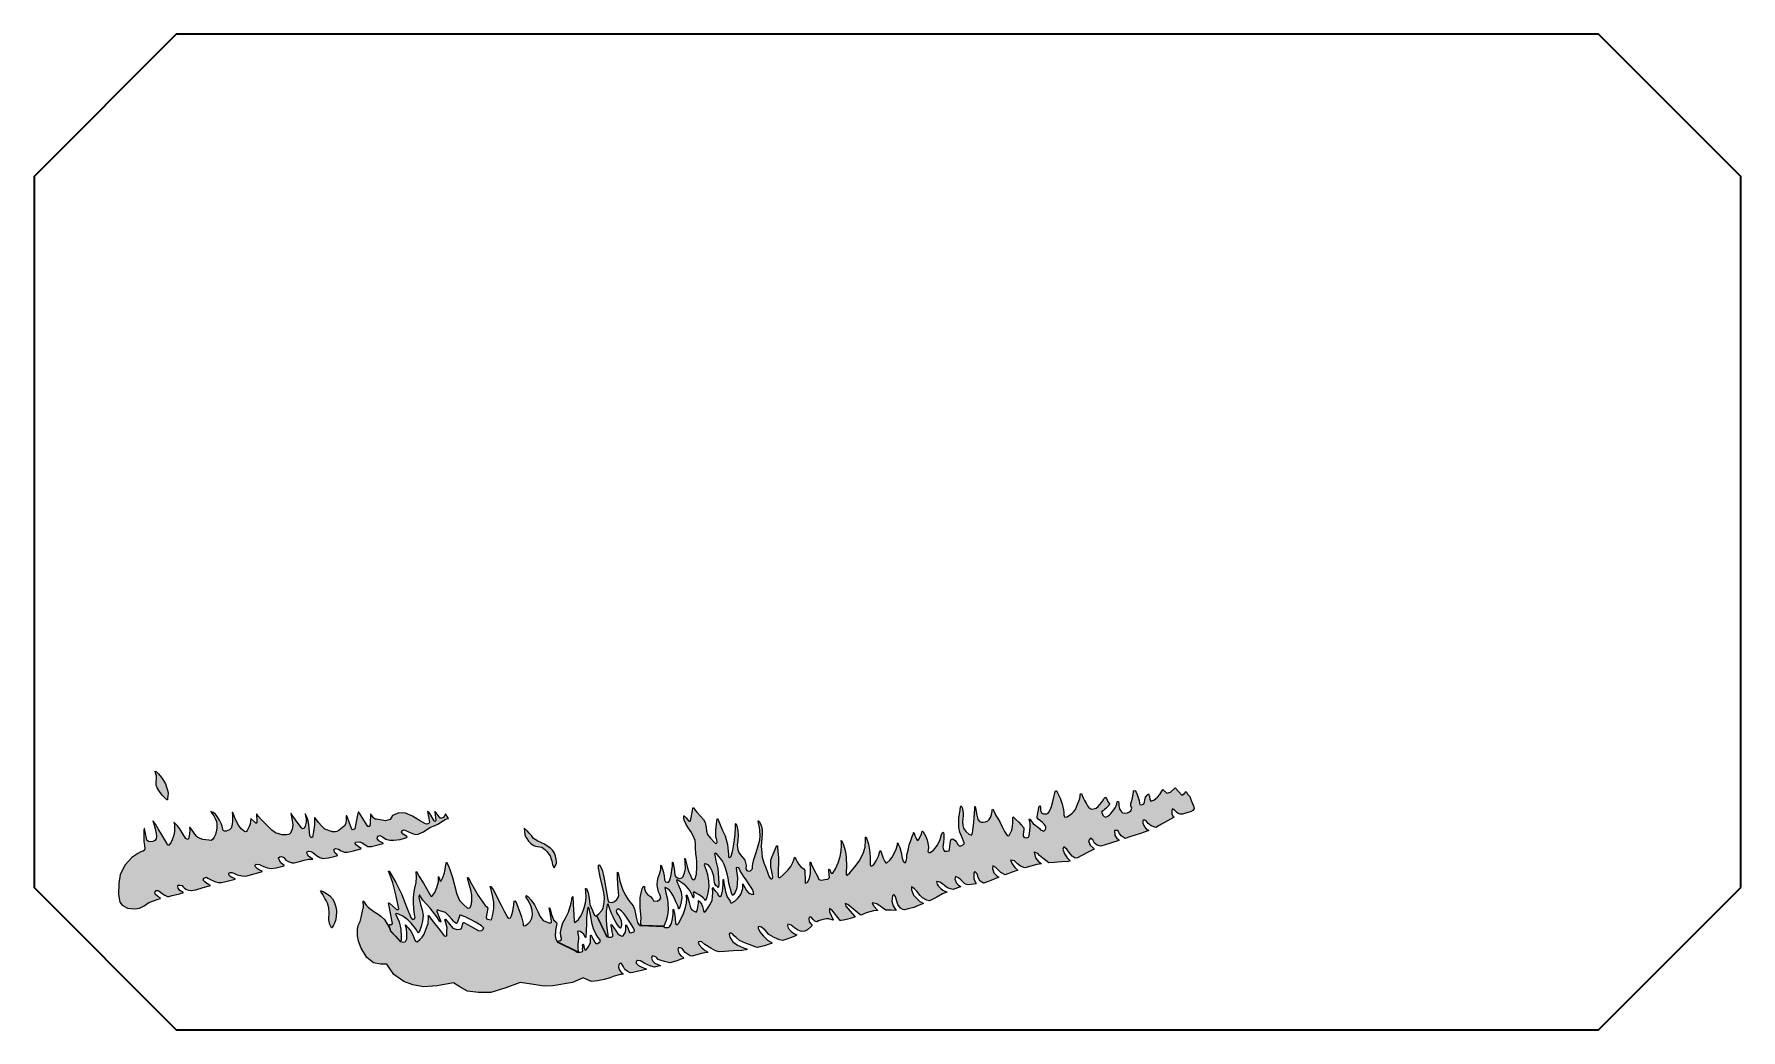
# Model space of a CAD drawing. Extents: x 6 to 143, y -103 to -23.
import ezdxf

# ---------------------------------------------------------------- set-up
doc = ezdxf.new("R2010")
doc.units = 0
doc.header["$MEASUREMENT"] = 0
doc.layers.add('EdgeTop', color=7, linetype='Continuous', lineweight=0)
doc.layers.add('VoidF-Flame', color=7, linetype='Continuous', lineweight=0)

msp = doc.modelspace()

# ---------------------------------------------------------------- hatches: boundary and pattern name
at = {"layer": 'VoidF-Flame', "true_color": 0xfff200, "transparency": 33554687}
h = msp.add_hatch(color=2, dxfattribs=at)
h.dxf.hatch_style = 2
h.paths.add_polyline_path([(16.39, -84.37), (16.01, -84), (15.78, -83.7), (15.59, -83.4), (15.52, -83.2), (15.51, -83.01), (15.53, -82.87), (15.55, -82.74), (15.55, -82.61), (15.54, -82.44), (15.5, -82.28), (15.44, -82.11), (15.45, -82.07), (15.51, -82.1), (15.72, -82.28), (15.96, -82.57), (16.12, -82.82), (16.27, -83.1), (16.39, -83.43), (16.46, -83.68), (16.49, -83.87), (16.47, -84.09), (16.44, -84.27), (16.42, -84.38)])
h = msp.add_hatch(color=2, dxfattribs=at)
h.dxf.hatch_style = 2
edge = h.paths.add_edge_path()
edge.add_spline(control_points=[(69.01, -94.01), (69.01, -94.01), (69.35, -93.94), (69.35, -93.94), (69.35, -93.94), (69.56, -93.94), (69.56, -93.94), (69.56, -93.94), (69.93, -94.05), (69.93, -94.05), (69.93, -94.05), (69.93, -94.01), (69.93, -94.01), (69.93, -94.01), (69.63, -93.37), (69.63, -93.37), (69.63, -93.37), (69.62, -93.11), (69.62, -93.11), (69.62, -93.11), (69.82, -93.22), (69.82, -93.22), (69.82, -93.22), (70.47, -94.07), (70.47, -94.07), (70.47, -94.07), (70.49, -94.08), (70.49, -94.08), (70.49, -94.08), (70.56, -94.07), (70.56, -94.07), (70.56, -94.07), (70.76, -94.05), (70.76, -94.05), (70.76, -94.05), (71.1, -93.96), (71.1, -93.96), (71.1, -93.96), (71.48, -93.85), (71.48, -93.85), (71.48, -93.85), (71.68, -93.79), (71.68, -93.79), (71.68, -93.79), (71.64, -93.72), (71.64, -93.72), (71.64, -93.72), (70.93, -92.93), (70.93, -92.93), (70.93, -92.93), (70.88, -92.7), (70.88, -92.7), (70.88, -92.7), (71.11, -92.78), (71.11, -92.78), (71.11, -92.78), (72.06, -93.59), (72.06, -93.59), (72.06, -93.59), (72.16, -93.63), (72.16, -93.63), (72.16, -93.63), (72.56, -93.45), (72.56, -93.45), (72.56, -93.45), (73.15, -93.3), (73.15, -93.3), (73.15, -93.3), (73.47, -93.26), (73.47, -93.26), (73.47, -93.26), (73.48, -93.25), (73.48, -93.25), (73.48, -93.25), (73.15, -92.88), (73.15, -92.88), (73.15, -92.88), (73.06, -92.64), (73.06, -92.64), (73.06, -92.64), (73.42, -92.74), (73.42, -92.74), (73.42, -92.74), (74.15, -93.23), (74.15, -93.23), (74.15, -93.23), (74.24, -93.24), (74.24, -93.24), (74.24, -93.24), (74.57, -93.25), (74.57, -93.25), (74.57, -93.25), (74.98, -93.26), (74.98, -93.26), (74.98, -93.26), (74.94, -93.2), (74.94, -93.2), (74.94, -93.2), (74.73, -92.9), (74.73, -92.9), (74.73, -92.9), (74.63, -92.51), (74.63, -92.51), (74.63, -92.51), (74.69, -92.1), (74.69, -92.1), (74.69, -92.1), (74.8, -91.97), (74.8, -91.97), (74.8, -91.97), (74.93, -92.15), (74.93, -92.15), (74.93, -92.15), (75.01, -92.45), (75.01, -92.45), (75.01, -92.45), (75.12, -92.79), (75.12, -92.79), (75.12, -92.79), (75.34, -93.08), (75.34, -93.08), (75.34, -93.08), (75.52, -93.18), (75.52, -93.18), (75.52, -93.18), (75.65, -93.21), (75.65, -93.21), (75.65, -93.21), (75.94, -93.14), (75.94, -93.14), (75.94, -93.14), (76.39, -93.03), (76.39, -93.03), (76.39, -93.03), (76.83, -92.85), (76.83, -92.85), (76.83, -92.85), (77.19, -92.71), (77.19, -92.71), (77.19, -92.71), (77.15, -92.67), (77.15, -92.67), (77.15, -92.67), (76.89, -92.54), (76.89, -92.54), (76.89, -92.54), (76.66, -92.33), (76.66, -92.33), (76.66, -92.33), (76.38, -92.04), (76.38, -92.04), (76.38, -92.04), (76.22, -91.6), (76.22, -91.6), (76.22, -91.6), (76.22, -91.37), (76.22, -91.37), (76.22, -91.37), (76.43, -91.49), (76.43, -91.49), (76.43, -91.49), (76.64, -91.72), (76.64, -91.72), (76.64, -91.72), (76.9, -92.05), (76.9, -92.05), (76.9, -92.05), (77.11, -92.26), (77.11, -92.26), (77.11, -92.26), (77.44, -92.43), (77.44, -92.43), (77.44, -92.43), (77.67, -92.5), (77.67, -92.5), (77.67, -92.5), (77.81, -92.42), (77.81, -92.42), (77.81, -92.42), (78.25, -92.19), (78.25, -92.19), (78.25, -92.19), (78.71, -91.94), (78.71, -91.94), (78.71, -91.94), (79.05, -91.8), (79.05, -91.8), (79.05, -91.8), (79.04, -91.78), (79.04, -91.78), (79.04, -91.78), (78.89, -91.71), (78.89, -91.71), (78.89, -91.71), (78.73, -91.63), (78.73, -91.63), (78.73, -91.63), (78.57, -91.51), (78.57, -91.51), (78.57, -91.51), (78.36, -91.28), (78.36, -91.28), (78.36, -91.28), (78.29, -91.15), (78.29, -91.15), (78.29, -91.15), (78.22, -90.94), (78.22, -90.94), (78.22, -90.94), (78.5, -90.99), (78.5, -90.99), (78.5, -90.99), (78.71, -91.13), (78.71, -91.13), (78.71, -91.13), (78.89, -91.28), (78.89, -91.28), (78.89, -91.28), (79.12, -91.45), (79.12, -91.45), (79.12, -91.45), (79.34, -91.52), (79.34, -91.52), (79.34, -91.52), (79.55, -91.58), (79.55, -91.58), (79.55, -91.58), (79.62, -91.55), (79.62, -91.55), (79.62, -91.55), (80.14, -91.37), (80.14, -91.37), (80.14, -91.37), (80.14, -91.35), (80.14, -91.35), (80.14, -91.35), (79.96, -91.21), (79.96, -91.21), (79.96, -91.21), (79.82, -91.06), (79.82, -91.06), (79.82, -91.06), (79.7, -90.75), (79.7, -90.75), (79.7, -90.75), (79.75, -90.53), (79.75, -90.53), (79.75, -90.53), (79.99, -90.65), (79.99, -90.65), (79.99, -90.65), (80.17, -90.81), (80.17, -90.81), (80.17, -90.81), (80.33, -90.97), (80.33, -90.97), (80.33, -90.97), (80.51, -91.13), (80.51, -91.13), (80.51, -91.13), (80.65, -91.19), (80.65, -91.19), (80.65, -91.19), (80.79, -91.2), (80.79, -91.2), (80.79, -91.2), (81.4, -91.12), (81.4, -91.12), (81.4, -91.12), (81.33, -91), (81.33, -91), (81.33, -91), (81.22, -90.7), (81.22, -90.7), (81.22, -90.7), (81.23, -90.28), (81.23, -90.28), (81.23, -90.28), (81.31, -90.13), (81.31, -90.13), (81.31, -90.13), (81.5, -90.33), (81.5, -90.33), (81.5, -90.33), (81.58, -90.62), (81.58, -90.62), (81.58, -90.62), (81.73, -90.91), (81.73, -90.91), (81.73, -90.91), (82, -91.07), (82, -91.07), (82, -91.07), (82.33, -90.97), (82.33, -90.97), (82.33, -90.97), (82.6, -90.85), (82.6, -90.85), (82.6, -90.85), (83.24, -90.6), (83.24, -90.6), (83.24, -90.6), (83.05, -90.46), (83.05, -90.46), (83.05, -90.46), (82.82, -90.23), (82.82, -90.23), (82.82, -90.23), (82.71, -89.89), (82.71, -89.89), (82.71, -89.89), (82.75, -89.68), (82.75, -89.68), (82.75, -89.68), (82.98, -89.82), (82.98, -89.82), (82.98, -89.82), (83.18, -90.01), (83.18, -90.01), (83.18, -90.01), (83.4, -90.22), (83.4, -90.22), (83.4, -90.22), (83.73, -90.39), (83.73, -90.39), (83.73, -90.39), (84.29, -90.2), (84.29, -90.2), (84.29, -90.2), (84.77, -90.03), (84.77, -90.03), (84.77, -90.03), (84.51, -89.81), (84.51, -89.81), (84.51, -89.81), (84.3, -89.52), (84.3, -89.52), (84.3, -89.52), (84.18, -89.23), (84.18, -89.23), (84.18, -89.23), (84.49, -89.28), (84.49, -89.28), (84.49, -89.28), (84.74, -89.51), (84.74, -89.51), (84.74, -89.51), (84.96, -89.71), (84.96, -89.71), (84.96, -89.71), (85.33, -89.83), (85.33, -89.83), (85.33, -89.83), (86.29, -89.56), (86.29, -89.56), (86.29, -89.56), (86.65, -89.51), (86.65, -89.51), (86.65, -89.51), (86.61, -89.46), (86.61, -89.46), (86.61, -89.46), (86.39, -89.3), (86.39, -89.3), (86.39, -89.3), (86.17, -89.03), (86.17, -89.03), (86.17, -89.03), (86.08, -88.58), (86.08, -88.58), (86.08, -88.58), (86.36, -88.7), (86.36, -88.7), (86.36, -88.7), (86.5, -88.85), (86.5, -88.85), (86.5, -88.85), (86.76, -89.07), (86.76, -89.07), (86.76, -89.07), (87.26, -89.43), (87.26, -89.43), (87.26, -89.43), (87.69, -89.41), (87.69, -89.41), (87.69, -89.41), (88.28, -89.37), (88.28, -89.37), (88.28, -89.37), (88.79, -89.32), (88.79, -89.32), (88.79, -89.32), (88.97, -89.27), (88.97, -89.27), (88.97, -89.27), (88.73, -89.04), (88.73, -89.04), (88.73, -89.04), (88.5, -88.72), (88.5, -88.72), (88.5, -88.72), (88.38, -88.35), (88.38, -88.35), (88.38, -88.35), (88.46, -88.14), (88.46, -88.14), (88.46, -88.14), (88.7, -88.35), (88.7, -88.35), (88.7, -88.35), (88.88, -88.62), (88.88, -88.62), (88.88, -88.62), (89.12, -88.9), (89.12, -88.9), (89.12, -88.9), (89.37, -89.06), (89.37, -89.06), (89.37, -89.06), (89.54, -89.04), (89.54, -89.04), (89.54, -89.04), (90.31, -88.64), (90.31, -88.64), (90.31, -88.64), (90.9, -88.35), (90.9, -88.35), (90.9, -88.35), (90.87, -88.28), (90.87, -88.28), (90.87, -88.28), (90.58, -88.02), (90.58, -88.02), (90.58, -88.02), (90.45, -87.68), (90.45, -87.68), (90.45, -87.68), (90.6, -87.46), (90.6, -87.46), (90.6, -87.46), (90.78, -87.6), (90.78, -87.6), (90.78, -87.6), (90.92, -87.87), (90.92, -87.87), (90.92, -87.87), (91.14, -88.02), (91.14, -88.02), (91.14, -88.02), (91.42, -88.11), (91.42, -88.11), (91.42, -88.11), (92.13, -87.88), (92.13, -87.88), (92.13, -87.88), (92.88, -87.64), (92.88, -87.64), (92.88, -87.64), (92.87, -87.6), (92.87, -87.6), (92.87, -87.6), (92.69, -87.43), (92.69, -87.43), (92.69, -87.43), (92.56, -87.24), (92.56, -87.24), (92.56, -87.24), (92.52, -86.84), (92.52, -86.84), (92.52, -86.84), (92.79, -86.84), (92.79, -86.84), (92.79, -86.84), (92.92, -87.08), (92.92, -87.08), (92.92, -87.08), (93.07, -87.26), (93.07, -87.26), (93.07, -87.26), (93.37, -87.47), (93.37, -87.47), (93.37, -87.47), (93.84, -87.31), (93.84, -87.31), (93.84, -87.31), (94.54, -87.1), (94.54, -87.1), (94.54, -87.1), (95.28, -86.84), (95.28, -86.84), (95.28, -86.84), (95.07, -86.7), (95.07, -86.7), (95.07, -86.7), (94.93, -86.54), (94.93, -86.54), (94.93, -86.54), (94.79, -86.25), (94.79, -86.25), (94.79, -86.25), (94.8, -86.05), (94.8, -86.05), (94.8, -86.05), (94.9, -85.97), (94.9, -85.97), (94.9, -85.97), (95.06, -86.05), (95.06, -86.05), (95.06, -86.05), (95.23, -86.27), (95.23, -86.27), (95.23, -86.27), (95.47, -86.46), (95.47, -86.46), (95.47, -86.46), (95.85, -86.59), (95.85, -86.59), (95.85, -86.59), (96.29, -86.33), (96.29, -86.33), (96.29, -86.33), (96.79, -86.05), (96.79, -86.05), (96.79, -86.05), (97.31, -85.78), (97.31, -85.78), (97.31, -85.78), (97.21, -85.68), (97.21, -85.68), (97.21, -85.68), (97.13, -85.5), (97.13, -85.5), (97.13, -85.5), (97.13, -85.24), (97.13, -85.24), (97.13, -85.24), (97.19, -85.09), (97.19, -85.09), (97.19, -85.09), (97.38, -85.23), (97.38, -85.23), (97.38, -85.23), (97.51, -85.37), (97.51, -85.37), (97.51, -85.37), (97.64, -85.48), (97.64, -85.48), (97.64, -85.48), (97.81, -85.54), (97.81, -85.54), (97.81, -85.54), (98, -85.54), (98, -85.54), (98, -85.54), (98.43, -85.39), (98.43, -85.39), (98.43, -85.39), (98.62, -85.34), (98.62, -85.34), (98.62, -85.34), (98.81, -85.23), (98.81, -85.23), (98.81, -85.23), (98.93, -85.07), (98.93, -85.07), (98.93, -85.07), (98.9, -84.94), (98.9, -84.94), (98.9, -84.94), (98.86, -84.8), (98.86, -84.8), (98.86, -84.8), (98.68, -84.42), (98.68, -84.42), (98.68, -84.42), (98.57, -84.12), (98.57, -84.12), (98.57, -84.12), (98.4, -83.93), (98.4, -83.93), (98.4, -83.93), (98.29, -83.7), (98.29, -83.7), (98.29, -83.7), (98.14, -83.86), (98.14, -83.86), (98.14, -83.86), (97.94, -84.01), (97.94, -84.01), (97.94, -84.01), (97.4, -83.4), (97.4, -83.4), (97.4, -83.4), (97.02, -83.76), (97.02, -83.76), (97.02, -83.76), (96.74, -83.83), (96.74, -83.83), (96.74, -83.83), (96.42, -83.54), (96.42, -83.54), (96.42, -83.54), (96.17, -83.96), (96.17, -83.96), (96.17, -83.96), (95.99, -84.17), (95.99, -84.17), (95.99, -84.17), (95.69, -84.4), (95.69, -84.4), (95.69, -84.4), (95.45, -84.48), (95.45, -84.48), (95.45, -84.48), (95.37, -84.36), (95.37, -84.36), (95.37, -84.36), (95.33, -84.12), (95.33, -84.12), (95.33, -84.12), (95.26, -83.89), (95.26, -83.89), (95.26, -83.89), (95.16, -83.99), (95.16, -83.99), (95.16, -83.99), (95.03, -84.17), (95.03, -84.17), (95.03, -84.17), (94.97, -84.4), (94.97, -84.4), (94.97, -84.4), (94.94, -84.56), (94.94, -84.56), (94.94, -84.56), (94.87, -84.71), (94.87, -84.71), (94.87, -84.71), (94.73, -84.78), (94.73, -84.78), (94.73, -84.78), (94.57, -84.76), (94.57, -84.76), (94.57, -84.76), (94.53, -84.64), (94.53, -84.64), (94.53, -84.64), (94.5, -84.42), (94.5, -84.42), (94.5, -84.42), (94.43, -84.2), (94.43, -84.2), (94.43, -84.2), (94.35, -83.94), (94.35, -83.94), (94.35, -83.94), (94.27, -83.75), (94.27, -83.75), (94.27, -83.75), (94.18, -83.64), (94.18, -83.64), (94.18, -83.64), (94.12, -83.63), (94.12, -83.63), (94.12, -83.63), (94.06, -83.66), (94.06, -83.66), (94.06, -83.66), (94.06, -83.76), (94.06, -83.76), (94.06, -83.76), (94.03, -83.9), (94.03, -83.9), (94.03, -83.9), (93.98, -84.23), (93.98, -84.23), (93.98, -84.23), (93.88, -84.5), (93.88, -84.5), (93.88, -84.5), (93.83, -84.68), (93.83, -84.68), (93.83, -84.68), (93.85, -84.87), (93.85, -84.87), (93.85, -84.87), (93.91, -85.04), (93.91, -85.04), (93.91, -85.04), (93.9, -85.13), (93.9, -85.13), (93.9, -85.13), (93.83, -85.25), (93.83, -85.25), (93.83, -85.25), (93.72, -85.33), (93.72, -85.33), (93.72, -85.33), (93.56, -85.42), (93.56, -85.42), (93.56, -85.42), (93.35, -85.45), (93.35, -85.45), (93.35, -85.45), (93.18, -85.41), (93.18, -85.41), (93.18, -85.41), (93.09, -85.33), (93.09, -85.33), (93.09, -85.33), (93, -85.23), (93, -85.23), (93, -85.23), (92.94, -85.11), (92.94, -85.11), (92.94, -85.11), (92.9, -84.98), (92.9, -84.98), (92.9, -84.98), (92.88, -84.83), (92.88, -84.83), (92.88, -84.83), (92.88, -84.67), (92.88, -84.67), (92.88, -84.67), (92.84, -84.51), (92.84, -84.51), (92.84, -84.51), (92.78, -84.5), (92.78, -84.5), (92.78, -84.5), (92.74, -84.54), (92.74, -84.54), (92.74, -84.54), (92.72, -84.71), (92.72, -84.71), (92.72, -84.71), (92.67, -84.86), (92.67, -84.86), (92.67, -84.86), (92.57, -85.02), (92.57, -85.02), (92.57, -85.02), (92.47, -85.19), (92.47, -85.19), (92.47, -85.19), (92.34, -85.34), (92.34, -85.34), (92.34, -85.34), (92.22, -85.47), (92.22, -85.47), (92.22, -85.47), (92.12, -85.58), (92.12, -85.58), (92.12, -85.58), (91.98, -85.69), (91.98, -85.69), (91.98, -85.69), (91.82, -85.78), (91.82, -85.78), (91.82, -85.78), (91.69, -85.71), (91.69, -85.71), (91.69, -85.71), (91.59, -85.61), (91.59, -85.61), (91.59, -85.61), (91.53, -85.44), (91.53, -85.44), (91.53, -85.44), (91.49, -85.34), (91.49, -85.34), (91.49, -85.34), (91.62, -85.25), (91.62, -85.25), (91.62, -85.25), (91.72, -85.16), (91.72, -85.16), (91.72, -85.16), (91.84, -85.07), (91.84, -85.07), (91.84, -85.07), (91.94, -84.96), (91.94, -84.96), (91.94, -84.96), (92.06, -84.83), (92.06, -84.83), (92.06, -84.83), (92.12, -84.71), (92.12, -84.71), (92.12, -84.71), (92.04, -84.59), (92.04, -84.59), (92.04, -84.59), (91.93, -84.41), (91.93, -84.41), (91.93, -84.41), (91.87, -84.28), (91.87, -84.28), (91.87, -84.28), (91.83, -84.19), (91.83, -84.19), (91.83, -84.19), (91.76, -84.2), (91.76, -84.2), (91.76, -84.2), (91.72, -84.22), (91.72, -84.22), (91.72, -84.22), (91.63, -84.37), (91.63, -84.37), (91.63, -84.37), (91.49, -84.59), (91.49, -84.59), (91.49, -84.59), (91.36, -84.74), (91.36, -84.74), (91.36, -84.74), (91.22, -84.92), (91.22, -84.92), (91.22, -84.92), (91.05, -85.04), (91.05, -85.04), (91.05, -85.04), (90.96, -85.08), (90.96, -85.08), (90.96, -85.08), (90.83, -85.11), (90.83, -85.11), (90.83, -85.11), (90.67, -85.12), (90.67, -85.12), (90.67, -85.12), (90.58, -85.06), (90.58, -85.06), (90.58, -85.06), (90.44, -84.96), (90.44, -84.96), (90.44, -84.96), (90.35, -84.85), (90.35, -84.85), (90.35, -84.85), (90.27, -84.69), (90.27, -84.69), (90.27, -84.69), (90.11, -84.42), (90.11, -84.42), (90.11, -84.42), (90.01, -84.21), (90.01, -84.21), (90.01, -84.21), (89.92, -84.02), (89.92, -84.02), (89.92, -84.02), (89.87, -83.88), (89.87, -83.88), (89.87, -83.88), (89.79, -83.9), (89.79, -83.9), (89.79, -83.9), (89.76, -83.98), (89.76, -83.98), (89.76, -83.98), (89.76, -84.08), (89.76, -84.08), (89.76, -84.08), (89.73, -84.28), (89.73, -84.28), (89.73, -84.28), (89.66, -84.49), (89.66, -84.49), (89.66, -84.49), (89.59, -84.68), (89.59, -84.68), (89.59, -84.68), (89.48, -84.94), (89.48, -84.94), (89.48, -84.94), (89.38, -85.15), (89.38, -85.15), (89.38, -85.15), (89.27, -85.31), (89.27, -85.31), (89.27, -85.31), (89.13, -85.44), (89.13, -85.44), (89.13, -85.44), (88.97, -85.58), (88.97, -85.58), (88.97, -85.58), (88.84, -85.66), (88.84, -85.66), (88.84, -85.66), (88.71, -85.74), (88.71, -85.74), (88.71, -85.74), (88.57, -85.78), (88.57, -85.78), (88.57, -85.78), (88.5, -85.74), (88.5, -85.74), (88.5, -85.74), (88.45, -85.59), (88.45, -85.59), (88.45, -85.59), (88.45, -85.39), (88.45, -85.39), (88.45, -85.39), (88.42, -85.19), (88.42, -85.19), (88.42, -85.19), (88.37, -84.94), (88.37, -84.94), (88.37, -84.94), (88.31, -84.72), (88.31, -84.72), (88.31, -84.72), (88.23, -84.47), (88.23, -84.47), (88.23, -84.47), (88.15, -84.23), (88.15, -84.23), (88.15, -84.23), (88.05, -84.03), (88.05, -84.03), (88.05, -84.03), (87.95, -83.82), (87.95, -83.82), (87.95, -83.82), (87.89, -83.69), (87.89, -83.69), (87.89, -83.69), (87.85, -83.65), (87.85, -83.65), (87.85, -83.65), (87.79, -83.66), (87.79, -83.66), (87.79, -83.66), (87.76, -83.7), (87.76, -83.7), (87.76, -83.7), (87.72, -83.84), (87.72, -83.84), (87.72, -83.84), (87.65, -84.15), (87.65, -84.15), (87.65, -84.15), (87.57, -84.51), (87.57, -84.51), (87.57, -84.51), (87.46, -84.92), (87.46, -84.92), (87.46, -84.92), (87.37, -85.19), (87.37, -85.19), (87.37, -85.19), (87.25, -85.38), (87.25, -85.38), (87.25, -85.38), (87.19, -85.46), (87.19, -85.46), (87.19, -85.46), (87.09, -85.49), (87.09, -85.49), (87.09, -85.49), (86.96, -85.5), (86.96, -85.5), (86.96, -85.5), (86.8, -85.49), (86.8, -85.49), (86.8, -85.49), (86.68, -85.44), (86.68, -85.44), (86.68, -85.44), (86.6, -85.34), (86.6, -85.34), (86.6, -85.34), (86.58, -85.22), (86.58, -85.22), (86.58, -85.22), (86.58, -85.08), (86.58, -85.08), (86.58, -85.08), (86.58, -84.96), (86.58, -84.96), (86.58, -84.96), (86.56, -84.86), (86.56, -84.86), (86.56, -84.86), (86.5, -84.86), (86.5, -84.86), (86.5, -84.86), (86.45, -84.98), (86.45, -84.98), (86.45, -84.98), (86.41, -85.19), (86.41, -85.19), (86.41, -85.19), (86.37, -85.43), (86.37, -85.43), (86.37, -85.43), (86.34, -85.6), (86.34, -85.6), (86.34, -85.6), (86.32, -85.72), (86.32, -85.72), (86.32, -85.72), (86.3, -85.81), (86.3, -85.81), (86.3, -85.81), (86.39, -85.93), (86.39, -85.93), (86.39, -85.93), (86.57, -86.07), (86.57, -86.07), (86.57, -86.07), (86.75, -86.2), (86.75, -86.2), (86.75, -86.2), (86.88, -86.32), (86.88, -86.32), (86.88, -86.32), (86.96, -86.44), (86.96, -86.44), (86.96, -86.44), (87.01, -86.57), (87.01, -86.57), (87.01, -86.57), (87.01, -86.64), (87.01, -86.64), (87.01, -86.64), (86.97, -86.75), (86.97, -86.75), (86.97, -86.75), (86.88, -86.87), (86.88, -86.87), (86.88, -86.87), (86.83, -86.91), (86.83, -86.91), (86.83, -86.91), (86.75, -86.85), (86.75, -86.85), (86.75, -86.85), (86.61, -86.82), (86.61, -86.82), (86.61, -86.82), (86.5, -86.68), (86.5, -86.68), (86.5, -86.68), (86.3, -86.51), (86.3, -86.51), (86.3, -86.51), (86.14, -86.4), (86.14, -86.4), (86.14, -86.4), (86, -86.28), (86, -86.28), (86, -86.28), (85.87, -86.12), (85.87, -86.12), (85.87, -86.12), (85.76, -85.96), (85.76, -85.96), (85.76, -85.96), (85.7, -85.91), (85.7, -85.91), (85.7, -85.91), (85.68, -85.95), (85.68, -85.95), (85.68, -85.95), (85.72, -86.11), (85.72, -86.11), (85.72, -86.11), (85.75, -86.32), (85.75, -86.32), (85.75, -86.32), (85.75, -86.54), (85.75, -86.54), (85.75, -86.54), (85.73, -86.83), (85.73, -86.83), (85.73, -86.83), (85.7, -87.08), (85.7, -87.08), (85.7, -87.08), (85.67, -87.26), (85.67, -87.26), (85.67, -87.26), (85.62, -87.37), (85.62, -87.37), (85.62, -87.37), (85.54, -87.4), (85.54, -87.4), (85.54, -87.4), (85.45, -87.42), (85.45, -87.42), (85.45, -87.42), (85.32, -87.4), (85.32, -87.4), (85.32, -87.4), (85.21, -87.32), (85.21, -87.32), (85.21, -87.32), (85.18, -87.24), (85.18, -87.24), (85.18, -87.24), (85.18, -87.14), (85.18, -87.14), (85.18, -87.14), (85.22, -86.97), (85.22, -86.97), (85.22, -86.97), (85.25, -86.74), (85.25, -86.74), (85.25, -86.74), (85.25, -86.62), (85.25, -86.62), (85.25, -86.62), (85.03, -86.38), (85.03, -86.38), (85.03, -86.38), (84.84, -86.16), (84.84, -86.16), (84.84, -86.16), (84.61, -85.96), (84.61, -85.96), (84.61, -85.96), (84.46, -85.82), (84.46, -85.82), (84.46, -85.82), (84.39, -85.75), (84.39, -85.75), (84.39, -85.75), (84.36, -85.79), (84.36, -85.79), (84.36, -85.79), (84.36, -85.86), (84.36, -85.86), (84.36, -85.86), (84.36, -86.01), (84.36, -86.01), (84.36, -86.01), (84.36, -86.21), (84.36, -86.21), (84.36, -86.21), (84.33, -86.53), (84.33, -86.53), (84.33, -86.53), (84.27, -86.81), (84.27, -86.81), (84.27, -86.81), (84.17, -87.04), (84.17, -87.04), (84.17, -87.04), (84.07, -87.23), (84.07, -87.23), (84.07, -87.23), (83.99, -87.26), (83.99, -87.26), (83.99, -87.26), (83.91, -87.24), (83.91, -87.24), (83.91, -87.24), (83.85, -87.17), (83.85, -87.17), (83.85, -87.17), (83.68, -86.91), (83.68, -86.91), (83.68, -86.91), (83.53, -86.6), (83.53, -86.6), (83.53, -86.6), (83.33, -86.2), (83.33, -86.2), (83.33, -86.2), (83.16, -85.87), (83.16, -85.87), (83.16, -85.87), (83, -85.63), (83, -85.63), (83, -85.63), (82.82, -85.27), (82.82, -85.27), (82.82, -85.27), (82.78, -85.15), (82.78, -85.15), (82.78, -85.15), (82.72, -85.13), (82.72, -85.13), (82.72, -85.13), (82.7, -85.21), (82.7, -85.21), (82.7, -85.21), (82.7, -85.32), (82.7, -85.32), (82.7, -85.32), (82.64, -85.56), (82.64, -85.56), (82.64, -85.56), (82.56, -85.8), (82.56, -85.8), (82.56, -85.8), (82.46, -85.95), (82.46, -85.95), (82.46, -85.95), (82.35, -86.05), (82.35, -86.05), (82.35, -86.05), (82.17, -86.15), (82.17, -86.15), (82.17, -86.15), (81.96, -86.18), (81.96, -86.18), (81.96, -86.18), (81.81, -86.16), (81.81, -86.16), (81.81, -86.16), (81.67, -86.11), (81.67, -86.11), (81.67, -86.11), (81.56, -85.97), (81.56, -85.97), (81.56, -85.97), (81.51, -85.81), (81.51, -85.81), (81.51, -85.81), (81.45, -85.51), (81.45, -85.51), (81.45, -85.51), (81.38, -85.15), (81.38, -85.15), (81.38, -85.15), (81.34, -84.91), (81.34, -84.91), (81.34, -84.91), (81.3, -84.91), (81.3, -84.91), (81.3, -84.91), (81.3, -85.09), (81.3, -85.09), (81.3, -85.09), (81.28, -85.46), (81.28, -85.46), (81.28, -85.46), (81.26, -85.8), (81.26, -85.8), (81.26, -85.8), (81.22, -86.16), (81.22, -86.16), (81.22, -86.16), (81.16, -86.62), (81.16, -86.62), (81.16, -86.62), (81.12, -87.03), (81.12, -87.03), (81.12, -87.03), (81.09, -87.12), (81.09, -87.12), (81.09, -87.12), (81.04, -87.21), (81.04, -87.21), (81.04, -87.21), (80.95, -87.2), (80.95, -87.2), (80.95, -87.2), (80.82, -87.14), (80.82, -87.14), (80.82, -87.14), (80.57, -86.93), (80.57, -86.93), (80.57, -86.93), (80.4, -86.65), (80.4, -86.65), (80.4, -86.65), (80.34, -86.43), (80.34, -86.43), (80.34, -86.43), (80.31, -86.14), (80.31, -86.14), (80.31, -86.14), (80.33, -85.88), (80.33, -85.88), (80.33, -85.88), (80.36, -85.67), (80.36, -85.67), (80.36, -85.67), (80.36, -85.46), (80.36, -85.46), (80.36, -85.46), (80.35, -85.27), (80.35, -85.27), (80.35, -85.27), (80.31, -85.06), (80.31, -85.06), (80.31, -85.06), (80.21, -84.87), (80.21, -84.87), (80.21, -84.87), (80.18, -84.88), (80.18, -84.88), (80.18, -84.88), (80.15, -84.95), (80.15, -84.95), (80.15, -84.95), (80.13, -85.17), (80.13, -85.17), (80.13, -85.17), (80.07, -85.53), (80.07, -85.53), (80.07, -85.53), (80.02, -85.8), (80.02, -85.8), (80.02, -85.8), (80.01, -86.02), (80.01, -86.02), (80.01, -86.02), (80.01, -86.3), (80.01, -86.3), (80.01, -86.3), (80.03, -86.59), (80.03, -86.59), (80.03, -86.59), (80.11, -86.98), (80.11, -86.98), (80.11, -86.98), (80.17, -87.17), (80.17, -87.17), (80.17, -87.17), (80.3, -87.48), (80.3, -87.48), (80.3, -87.48), (80.39, -87.69), (80.39, -87.69), (80.39, -87.69), (80.44, -87.82), (80.44, -87.82), (80.44, -87.82), (80.44, -87.9), (80.44, -87.9), (80.44, -87.9), (80.39, -87.96), (80.39, -87.96), (80.39, -87.96), (80.2, -88.08), (80.2, -88.08), (80.2, -88.08), (80.05, -88.08), (80.05, -88.08), (80.05, -88.08), (79.94, -87.97), (79.94, -87.97), (79.94, -87.97), (79.84, -87.78), (79.84, -87.78), (79.84, -87.78), (79.73, -87.63), (79.73, -87.63), (79.73, -87.63), (79.53, -87.52), (79.53, -87.52), (79.53, -87.52), (79.4, -87.54), (79.4, -87.54), (79.4, -87.54), (79.36, -87.71), (79.36, -87.71), (79.36, -87.71), (79.31, -87.92), (79.31, -87.92), (79.31, -87.92), (79.27, -88.35), (79.27, -88.35), (79.27, -88.35), (79.23, -88.47), (79.23, -88.47), (79.23, -88.47), (79.06, -88.51), (79.06, -88.51), (79.06, -88.51), (78.86, -88.51), (78.86, -88.51), (78.86, -88.51), (78.79, -88.38), (78.79, -88.38), (78.79, -88.38), (78.72, -88.17), (78.72, -88.17), (78.72, -88.17), (78.79, -87.78), (78.79, -87.78), (78.79, -87.78), (78.8, -87.51), (78.8, -87.51), (78.8, -87.51), (78.8, -87.15), (78.8, -87.15), (78.8, -87.15), (78.78, -87.01), (78.78, -87.01), (78.78, -87.01), (78.72, -86.98), (78.72, -86.98), (78.72, -86.98), (78.62, -87.16), (78.62, -87.16), (78.62, -87.16), (78.51, -87.56), (78.51, -87.56), (78.51, -87.56), (78.3, -88.01), (78.3, -88.01), (78.3, -88.01), (77.98, -88.41), (77.98, -88.41), (77.98, -88.41), (77.72, -88.62), (77.72, -88.62), (77.72, -88.62), (77.6, -88.62), (77.6, -88.62), (77.6, -88.62), (77.54, -88.53), (77.54, -88.53), (77.54, -88.53), (77.56, -88.41), (77.56, -88.41), (77.56, -88.41), (77.59, -88.18), (77.59, -88.18), (77.59, -88.18), (77.54, -87.87), (77.54, -87.87), (77.54, -87.87), (77.47, -87.61), (77.47, -87.61), (77.47, -87.61), (77.36, -87.32), (77.36, -87.32), (77.36, -87.32), (77.25, -87.14), (77.25, -87.14), (77.25, -87.14), (77.16, -86.94), (77.16, -86.94), (77.16, -86.94), (77.13, -86.88), (77.13, -86.88), (77.13, -86.88), (77.07, -86.88), (77.07, -86.88), (77.07, -86.88), (77.05, -87.01), (77.05, -87.01), (77.05, -87.01), (77.01, -87.13), (77.01, -87.13), (77.01, -87.13), (76.92, -87.32), (76.92, -87.32), (76.92, -87.32), (76.84, -87.5), (76.84, -87.5), (76.84, -87.5), (76.78, -87.6), (76.78, -87.6), (76.78, -87.6), (76.72, -87.63), (76.72, -87.63), (76.72, -87.63), (76.67, -87.62), (76.67, -87.62), (76.67, -87.62), (76.61, -87.53), (76.61, -87.53), (76.61, -87.53), (76.57, -87.4), (76.57, -87.4), (76.57, -87.4), (76.49, -87.23), (76.49, -87.23), (76.49, -87.23), (76.44, -87.06), (76.44, -87.06), (76.44, -87.06), (76.41, -86.99), (76.41, -86.99), (76.41, -86.99), (76.37, -86.99), (76.37, -86.99), (76.37, -86.99), (76.37, -87.08), (76.37, -87.08), (76.37, -87.08), (76.28, -87.31), (76.28, -87.31), (76.28, -87.31), (76.15, -87.64), (76.15, -87.64), (76.15, -87.64), (76.04, -88), (76.04, -88), (76.04, -88), (75.96, -88.31), (75.96, -88.31), (75.96, -88.31), (75.89, -88.6), (75.89, -88.6), (75.89, -88.6), (75.85, -88.79), (75.85, -88.79), (75.85, -88.79), (75.83, -89), (75.83, -89), (75.83, -89), (75.8, -89.22), (75.8, -89.22), (75.8, -89.22), (75.77, -89.33), (75.77, -89.33), (75.77, -89.33), (75.72, -89.4), (75.72, -89.4), (75.72, -89.4), (75.63, -89.42), (75.63, -89.42), (75.63, -89.42), (75.55, -89.31), (75.55, -89.31), (75.55, -89.31), (75.47, -89.05), (75.47, -89.05), (75.47, -89.05), (75.38, -88.61), (75.38, -88.61), (75.38, -88.61), (75.27, -88.21), (75.27, -88.21), (75.27, -88.21), (75.18, -87.99), (75.18, -87.99), (75.18, -87.99), (75.11, -87.84), (75.11, -87.84), (75.11, -87.84), (75.08, -87.85), (75.08, -87.85), (75.08, -87.85), (75.08, -88), (75.08, -88), (75.08, -88), (74.99, -88.33), (74.99, -88.33), (74.99, -88.33), (74.85, -88.63), (74.85, -88.63), (74.85, -88.63), (74.66, -88.97), (74.66, -88.97), (74.66, -88.97), (74.47, -89.21), (74.47, -89.21), (74.47, -89.21), (74.22, -89.45), (74.22, -89.45), (74.22, -89.45), (74.15, -89.44), (74.15, -89.44), (74.15, -89.44), (74.06, -89.32), (74.06, -89.32), (74.06, -89.32), (73.95, -89.07), (73.95, -89.07), (73.95, -89.07), (73.83, -88.75), (73.83, -88.75), (73.83, -88.75), (73.73, -88.46), (73.73, -88.46), (73.73, -88.46), (73.67, -88.49), (73.67, -88.49), (73.67, -88.49), (73.55, -88.91), (73.55, -88.91), (73.55, -88.91), (73.38, -89.28), (73.38, -89.28), (73.38, -89.28), (73.18, -89.56), (73.18, -89.56), (73.18, -89.56), (73.04, -89.69), (73.04, -89.69), (73.04, -89.69), (72.97, -89.69), (72.97, -89.69), (72.97, -89.69), (72.92, -89.67), (72.92, -89.67), (72.92, -89.67), (72.88, -89.56), (72.88, -89.56), (72.88, -89.56), (72.88, -88.96), (72.88, -88.96), (72.88, -88.96), (72.83, -88.41), (72.83, -88.41), (72.83, -88.41), (72.75, -87.94), (72.75, -87.94), (72.75, -87.94), (72.56, -87.38), (72.56, -87.38), (72.56, -87.38), (72.53, -87.37), (72.53, -87.37), (72.53, -87.37), (72.53, -87.63), (72.53, -87.63), (72.53, -87.63), (72.48, -88.19), (72.48, -88.19), (72.48, -88.19), (72.32, -88.7), (72.32, -88.7), (72.32, -88.7), (72, -89.31), (72, -89.31), (72, -89.31), (71.65, -89.77), (71.65, -89.77), (71.65, -89.77), (71.27, -90.24), (71.27, -90.24), (71.27, -90.24), (71.04, -90.43), (71.04, -90.43), (71.04, -90.43), (70.96, -90.41), (70.96, -90.41), (70.96, -90.41), (70.96, -90.25), (70.96, -90.25), (70.96, -90.25), (71, -89.69), (71, -89.69), (71, -89.69), (70.96, -89.02), (70.96, -89.02), (70.96, -89.02), (70.92, -88.56), (70.92, -88.56), (70.92, -88.56), (70.83, -88.25), (70.83, -88.25), (70.83, -88.25), (70.71, -87.91), (70.71, -87.91), (70.71, -87.91), (70.58, -87.65), (70.58, -87.65), (70.58, -87.65), (70.55, -87.65), (70.55, -87.65), (70.55, -87.65), (70.58, -87.85), (70.58, -87.85), (70.58, -87.85), (70.59, -88.04), (70.59, -88.04), (70.59, -88.04), (70.55, -88.47), (70.55, -88.47), (70.55, -88.47), (70.47, -88.92), (70.47, -88.92), (70.47, -88.92), (70.33, -89.43), (70.33, -89.43), (70.33, -89.43), (70.12, -89.91), (70.12, -89.91), (70.12, -89.91), (69.9, -90.26), (69.9, -90.26), (69.9, -90.26), (69.82, -90.28), (69.82, -90.28), (69.82, -90.28), (69.75, -90.28), (69.75, -90.28), (69.75, -90.28), (69.63, -89.94), (69.63, -89.94), (69.63, -89.94), (69.56, -89.94), (69.56, -89.94), (69.56, -89.94), (69.58, -90.12), (69.58, -90.12), (69.58, -90.12), (69.62, -90.62), (69.62, -90.62), (69.62, -90.62), (69.48, -90.74), (69.48, -90.74), (69.48, -90.74), (69.26, -90.77), (69.26, -90.77), (69.26, -90.77), (68.98, -90.82), (68.98, -90.82), (68.98, -90.82), (68.77, -90.77), (68.77, -90.77), (68.77, -90.77), (68.66, -90.51), (68.66, -90.51), (68.66, -90.51), (68.43, -90.08), (68.43, -90.08), (68.43, -90.08), (68.31, -89.85), (68.31, -89.85), (68.31, -89.85), (68.19, -89.62), (68.19, -89.62), (68.19, -89.62), (68.13, -89.39), (68.13, -89.39), (68.13, -89.39), (68.08, -89.39), (68.08, -89.39), (68.08, -89.39), (68.06, -89.54), (68.06, -89.54), (68.06, -89.54), (68.09, -89.87), (68.09, -89.87), (68.09, -89.87), (68.1, -90.29), (68.1, -90.29), (68.1, -90.29), (68.01, -90.69), (68.01, -90.69), (68.01, -90.69), (67.86, -91), (67.86, -91), (67.86, -91), (67.76, -91.05), (67.76, -91.05), (67.76, -91.05), (67.67, -91.06), (67.67, -91.06), (67.67, -91.06), (67.66, -90.95), (67.66, -90.95), (67.66, -90.95), (67.66, -90.65), (67.66, -90.65), (67.66, -90.65), (67.64, -90.27), (67.64, -90.27), (67.64, -90.27), (67.63, -90.05), (67.63, -90.05), (67.63, -90.05), (67.55, -89.93), (67.55, -89.93), (67.55, -89.93), (67.36, -89.79), (67.36, -89.79), (67.36, -89.79), (67.16, -89.58), (67.16, -89.58), (67.16, -89.58), (67.02, -89.37), (67.02, -89.37), (67.02, -89.37), (66.91, -89.14), (66.91, -89.14), (66.91, -89.14), (66.86, -88.99), (66.86, -88.99), (66.86, -88.99), (66.81, -89), (66.81, -89), (66.81, -89), (66.77, -89.2), (66.77, -89.2), (66.77, -89.2), (66.69, -89.42), (66.69, -89.42), (66.69, -89.42), (66.52, -89.72), (66.52, -89.72), (66.52, -89.72), (66.28, -90.04), (66.28, -90.04), (66.28, -90.04), (65.91, -90.41), (65.91, -90.41), (65.91, -90.41), (65.65, -90.61), (65.65, -90.61), (65.65, -90.61), (65.57, -90.62), (65.57, -90.62), (65.57, -90.62), (65.51, -90.59), (65.51, -90.59), (65.51, -90.59), (65.51, -90.45), (65.51, -90.45), (65.51, -90.45), (65.51, -90.12), (65.51, -90.12), (65.51, -90.12), (65.53, -89.35), (65.53, -89.35), (65.53, -89.35), (65.53, -89.03), (65.53, -89.03), (65.53, -89.03), (65.5, -88.76), (65.5, -88.76), (65.5, -88.76), (65.46, -88.2), (65.46, -88.2), (65.46, -88.2), (65.44, -88.08), (65.44, -88.08), (65.44, -88.08), (65.4, -88.07), (65.4, -88.07), (65.4, -88.07), (65.34, -88.15), (65.34, -88.15), (65.34, -88.15), (65.19, -88.55), (65.19, -88.55), (65.19, -88.55), (65.03, -88.93), (65.03, -88.93), (65.03, -88.93), (64.91, -89.22), (64.91, -89.22), (64.91, -89.22), (64.9, -89.48), (64.9, -89.48), (64.9, -89.48), (64.92, -89.77), (64.92, -89.77), (64.92, -89.77), (65.03, -90.27), (65.03, -90.27), (65.03, -90.27), (65.06, -90.55), (65.06, -90.55), (65.06, -90.55), (65.04, -90.67), (65.04, -90.67), (65.04, -90.67), (65, -90.71), (65, -90.71), (65, -90.71), (64.92, -90.73), (64.92, -90.73), (64.92, -90.73), (64.85, -90.68), (64.85, -90.68), (64.85, -90.68), (64.75, -90.52), (64.75, -90.52), (64.75, -90.52), (64.64, -90.2), (64.64, -90.2), (64.64, -90.2), (64.49, -89.77), (64.49, -89.77), (64.49, -89.77), (64.36, -89.43), (64.36, -89.43), (64.36, -89.43), (64.21, -88.98), (64.21, -88.98), (64.21, -88.98), (64.18, -88.65), (64.18, -88.65), (64.18, -88.65), (64.14, -88.09), (64.14, -88.09), (64.14, -88.09), (64.17, -87.78), (64.17, -87.78), (64.17, -87.78), (64.21, -87.16), (64.21, -87.16), (64.21, -87.16), (64.22, -86.89), (64.22, -86.89), (64.22, -86.89), (64.19, -86.59), (64.19, -86.59), (64.19, -86.59), (64.11, -86.39), (64.11, -86.39), (64.11, -86.39), (63.99, -86.14), (63.99, -86.14), (63.99, -86.14), (63.91, -86.06), (63.91, -86.06), (63.91, -86.06), (63.88, -86.07), (63.88, -86.07), (63.88, -86.07), (63.93, -86.24), (63.93, -86.24), (63.93, -86.24), (64.01, -86.56), (64.01, -86.56), (64.01, -86.56), (64.04, -86.84), (64.04, -86.84), (64.04, -86.84), (64.06, -87.24), (64.06, -87.24), (64.06, -87.24), (64.03, -87.61), (64.03, -87.61), (64.03, -87.61), (63.93, -87.97), (63.93, -87.97), (63.93, -87.97), (63.74, -88.62), (63.74, -88.62), (63.74, -88.62), (63.55, -89.16), (63.55, -89.16), (63.55, -89.16), (63.47, -89.51), (63.47, -89.51), (63.47, -89.51), (63.44, -89.69), (63.44, -89.69), (63.44, -89.69), (63.44, -89.86), (63.44, -89.86), (63.44, -89.86), (63.4, -89.95), (63.4, -89.95), (63.4, -89.95), (63.28, -90.07), (63.28, -90.07), (63.28, -90.07), (63.14, -90.1), (63.14, -90.1), (63.14, -90.1), (62.99, -90.05), (62.99, -90.05), (62.99, -90.05), (62.9, -89.93), (62.9, -89.93), (62.9, -89.93), (62.92, -89.65), (62.92, -89.65), (62.92, -89.65), (62.81, -89.21), (62.81, -89.21), (62.81, -89.21), (62.59, -88.92), (62.59, -88.92), (62.59, -88.92), (62.37, -88.67), (62.37, -88.67), (62.37, -88.67), (62.25, -88.38), (62.25, -88.38), (62.25, -88.38), (62.21, -88.02), (62.21, -88.02), (62.21, -88.02), (62.25, -87.64), (62.25, -87.64), (62.25, -87.64), (62.29, -87.22), (62.29, -87.22), (62.29, -87.22), (62.25, -86.85), (62.25, -86.85), (62.25, -86.85), (62.17, -86.46), (62.17, -86.46), (62.17, -86.46), (62.1, -86.27), (62.1, -86.27), (62.1, -86.27), (62.06, -86.3), (62.06, -86.3), (62.06, -86.3), (62.08, -86.61), (62.08, -86.61), (62.08, -86.61), (62.05, -87.16), (62.05, -87.16), (62.05, -87.16), (61.97, -87.79), (61.97, -87.79), (61.97, -87.79), (61.85, -88.42), (61.85, -88.42), (61.85, -88.42), (61.75, -88.83), (61.75, -88.83), (61.75, -88.83), (61.69, -88.96), (61.69, -88.96), (61.69, -88.96), (61.58, -89), (61.58, -89), (61.58, -89), (61.52, -88.95), (61.52, -88.95), (61.52, -88.95), (61.52, -88.78), (61.52, -88.78), (61.52, -88.78), (61.44, -87.96), (61.44, -87.96), (61.44, -87.96), (61.25, -87.28), (61.25, -87.28), (61.25, -87.28), (61.04, -86.84), (61.04, -86.84), (61.04, -86.84), (60.85, -86.38), (60.85, -86.38), (60.85, -86.38), (60.69, -85.98), (60.69, -85.98), (60.69, -85.98), (60.65, -85.91), (60.65, -85.91), (60.65, -85.91), (60.6, -85.91), (60.6, -85.91), (60.6, -85.91), (60.57, -86.11), (60.57, -86.11), (60.57, -86.11), (60.52, -86.53), (60.52, -86.53), (60.52, -86.53), (60.48, -86.81), (60.48, -86.81), (60.48, -86.81), (60.48, -87.05), (60.48, -87.05), (60.48, -87.05), (60.5, -87.35), (60.5, -87.35), (60.5, -87.35), (60.56, -87.59), (60.56, -87.59), (60.56, -87.59), (60.61, -87.76), (60.61, -87.76), (60.61, -87.76), (60.58, -87.87), (60.58, -87.87), (60.58, -87.87), (60.46, -87.88), (60.46, -87.88), (60.46, -87.88), (60.35, -87.77), (60.35, -87.77), (60.35, -87.77), (60.06, -87.46), (60.06, -87.46), (60.06, -87.46), (59.83, -87.15), (59.83, -87.15), (59.83, -87.15), (59.74, -86.9), (59.74, -86.9), (59.74, -86.9), (59.71, -86.61), (59.71, -86.61), (59.71, -86.61), (59.63, -86.2), (59.63, -86.2), (59.63, -86.2), (59.5, -85.96), (59.5, -85.96), (59.5, -85.96), (59.27, -85.68), (59.27, -85.68), (59.27, -85.68), (58.96, -85.38), (58.96, -85.38), (58.96, -85.38), (58.82, -85.2), (58.82, -85.2), (58.82, -85.2), (58.7, -85.02), (58.7, -85.02), (58.7, -85.02), (58.65, -85.02), (58.65, -85.02), (58.65, -85.02), (58.62, -85.22), (58.62, -85.22), (58.62, -85.22), (58.55, -85.52), (58.55, -85.52), (58.55, -85.52), (58.48, -85.93), (58.48, -85.93), (58.48, -85.93), (58.43, -86.08), (58.43, -86.08), (58.43, -86.08), (58.36, -86.1), (58.36, -86.1), (58.36, -86.1), (58.3, -86.06), (58.3, -86.06), (58.3, -86.06), (58.1, -85.83), (58.1, -85.83), (58.1, -85.83), (57.96, -85.65), (57.96, -85.65), (57.96, -85.65), (57.91, -85.66), (57.91, -85.66), (57.91, -85.66), (57.91, -85.81), (57.91, -85.81), (57.91, -85.81), (57.96, -86.02), (57.96, -86.02), (57.96, -86.02), (58.11, -86.36), (58.11, -86.36), (58.11, -86.36), (58.3, -86.66), (58.3, -86.66), (58.3, -86.66), (58.49, -86.93), (58.49, -86.93), (58.49, -86.93), (58.66, -87.27), (58.66, -87.27), (58.66, -87.27), (58.83, -87.64), (58.83, -87.64), (58.83, -87.64), (58.85, -87.94), (58.85, -87.94), (58.85, -87.94), (58.85, -88.25), (58.85, -88.25), (58.85, -88.25), (58.88, -88.7), (58.88, -88.7), (58.88, -88.7), (58.94, -89.03), (58.94, -89.03), (58.94, -89.03), (58.97, -89.36), (58.97, -89.36), (58.97, -89.36), (58.97, -89.78), (58.97, -89.78), (58.97, -89.78), (58.93, -90.35), (58.93, -90.35), (58.93, -90.35), (58.82, -90.7), (58.82, -90.7), (58.82, -90.7), (58.7, -90.81), (58.7, -90.81), (58.7, -90.81), (58.59, -90.76), (58.59, -90.76), (58.59, -90.76), (58.49, -90.52), (58.49, -90.52), (58.49, -90.52), (58.3, -90.12), (58.3, -90.12), (58.3, -90.12), (58.22, -89.84), (58.22, -89.84), (58.22, -89.84), (58.12, -89.41), (58.12, -89.41), (58.12, -89.41), (58.04, -89.1), (58.04, -89.1), (58.04, -89.1), (58, -89.1), (58, -89.1), (58, -89.1), (58.03, -89.33), (58.03, -89.33), (58.03, -89.33), (58.05, -89.92), (58.05, -89.92), (58.05, -89.92), (57.98, -90.25), (57.98, -90.25), (57.98, -90.25), (57.87, -90.53), (57.87, -90.53), (57.87, -90.53), (57.75, -90.65), (57.75, -90.65), (57.75, -90.65), (57.56, -90.7), (57.56, -90.7), (57.56, -90.7), (57.41, -90.65), (57.41, -90.65), (57.41, -90.65), (57.24, -90.53), (57.24, -90.53), (57.24, -90.53), (57.21, -90.4), (57.21, -90.4), (57.21, -90.4), (57.17, -90.18), (57.17, -90.18), (57.17, -90.18), (57.15, -89.9), (57.15, -89.9), (57.15, -89.9), (57.09, -89.63), (57.09, -89.63), (57.09, -89.63), (57.04, -89.39), (57.04, -89.39), (57.04, -89.39), (57.01, -89.39), (57.01, -89.39), (57.01, -89.39), (57.01, -89.68), (57.01, -89.68), (57.01, -89.68), (56.96, -90.03), (56.96, -90.03), (56.96, -90.03), (56.9, -90.4), (56.9, -90.4), (56.9, -90.4), (56.85, -90.65), (56.85, -90.65), (56.85, -90.65), (56.78, -90.89), (56.78, -90.89), (56.78, -90.89), (56.69, -91), (56.69, -91), (56.69, -91), (56.58, -91), (56.58, -91), (56.58, -91), (56.44, -90.97), (56.44, -90.97), (56.44, -90.97), (56.37, -90.8), (56.37, -90.8), (56.37, -90.8), (56.33, -90.49), (56.33, -90.49), (56.33, -90.49), (56.26, -90.12), (56.26, -90.12), (56.26, -90.12), (56.16, -89.78), (56.16, -89.78), (56.16, -89.78), (56.1, -89.62), (56.1, -89.62), (56.1, -89.62), (56.06, -89.64), (56.06, -89.64), (56.06, -89.64), (56.06, -89.97), (56.06, -89.97), (56.06, -89.97), (55.97, -90.34), (55.97, -90.34), (55.97, -90.34), (55.86, -90.62), (55.86, -90.62), (55.86, -90.62), (55.8, -90.9), (55.8, -90.9), (55.8, -90.9), (55.78, -91.18), (55.78, -91.18), (55.78, -91.18), (55.81, -91.43), (55.81, -91.43), (55.81, -91.43), (55.85, -91.61), (55.85, -91.61), (55.85, -91.61), (55.89, -91.76), (55.89, -91.76), (55.89, -91.76), (55.98, -91.98), (55.98, -91.98), (55.98, -91.98), (56.04, -92.14), (56.04, -92.14), (56.04, -92.14), (56.07, -92.26), (56.07, -92.26), (56.07, -92.26), (55.99, -92.38), (55.99, -92.38), (55.99, -92.38), (55.78, -92.52), (55.78, -92.52), (55.78, -92.52), (55.48, -92.49), (55.48, -92.49), (55.48, -92.49), (55.4, -92.34), (55.4, -92.34), (55.4, -92.34), (55.23, -92.15), (55.23, -92.15), (55.23, -92.15), (55.01, -91.98), (55.01, -91.98), (55.01, -91.98), (54.84, -91.78), (54.84, -91.78), (54.84, -91.78), (54.76, -91.52), (54.76, -91.52), (54.76, -91.52), (54.76, -91.33), (54.76, -91.33), (54.76, -91.33), (54.65, -91.33), (54.65, -91.33), (54.65, -91.33), (54.58, -91.52), (54.58, -91.52), (54.58, -91.52), (54.49, -91.85), (54.49, -91.85), (54.49, -91.85), (54.42, -92.26), (54.42, -92.26), (54.42, -92.26), (54.42, -92.63), (54.42, -92.63), (54.42, -92.63), (54.42, -93.02), (54.42, -93.02), (54.42, -93.02), (54.49, -93.85), (54.49, -93.85), (54.49, -93.85), (54.47, -94.21), (54.47, -94.21), (54.47, -94.21), (54.44, -94.3), (54.44, -94.3), (54.44, -94.3), (54.47, -94.35), (54.47, -94.35), (54.47, -94.35), (54.54, -94.46), (54.54, -94.46), (54.54, -94.46), (56.3, -94.53), (56.3, -94.53), (56.3, -94.53), (56.37, -94.38), (56.37, -94.38), (56.37, -94.38), (56.49, -94.06), (56.49, -94.06), (56.49, -94.06), (56.6, -93.67), (56.6, -93.67), (56.6, -93.67), (56.65, -93.18), (56.65, -93.18), (56.65, -93.18), (56.63, -92.68), (56.63, -92.68), (56.63, -92.68), (56.6, -92.37), (56.6, -92.37), (56.6, -92.37), (56.47, -91.85), (56.47, -91.85), (56.47, -91.85), (56.42, -91.55), (56.42, -91.55), (56.42, -91.55), (56.39, -91.42), (56.39, -91.42), (56.39, -91.42), (56.52, -91.46), (56.52, -91.46), (56.52, -91.46), (56.75, -91.61), (56.75, -91.61), (56.75, -91.61), (56.89, -91.81), (56.89, -91.81), (56.89, -91.81), (57.09, -92.12), (57.09, -92.12), (57.09, -92.12), (57.29, -92.56), (57.29, -92.56), (57.29, -92.56), (57.43, -92.89), (57.43, -92.89), (57.43, -92.89), (57.48, -93.05), (57.48, -93.05), (57.48, -93.05), (57.5, -93.14), (57.5, -93.14), (57.5, -93.14), (57.55, -93.13), (57.55, -93.13), (57.55, -93.13), (57.62, -92.92), (57.62, -92.92), (57.62, -92.92), (57.7, -92.58), (57.7, -92.58), (57.7, -92.58), (57.76, -92.23), (57.76, -92.23), (57.76, -92.23), (57.71, -91.8), (57.71, -91.8), (57.71, -91.8), (57.62, -91.56), (57.62, -91.56), (57.62, -91.56), (57.52, -91.31), (57.52, -91.31), (57.52, -91.31), (57.39, -91), (57.39, -91), (57.39, -91), (57.33, -90.83), (57.33, -90.83), (57.33, -90.83), (57.35, -90.79), (57.35, -90.79), (57.35, -90.79), (57.45, -90.83), (57.45, -90.83), (57.45, -90.83), (57.84, -91.1), (57.84, -91.1), (57.84, -91.1), (58.07, -91.29), (58.07, -91.29), (58.07, -91.29), (58.27, -91.5), (58.27, -91.5), (58.27, -91.5), (58.4, -91.66), (58.4, -91.66), (58.4, -91.66), (58.52, -91.87), (58.52, -91.87), (58.52, -91.87), (58.6, -92.04), (58.6, -92.04), (58.6, -92.04), (58.66, -92.24), (58.66, -92.24), (58.66, -92.24), (58.7, -92.24), (58.7, -92.24), (58.7, -92.24), (58.72, -92.07), (58.72, -92.07), (58.72, -92.07), (58.67, -91.82), (58.67, -91.82), (58.67, -91.82), (58.73, -91.78), (58.73, -91.78), (58.73, -91.78), (58.87, -91.86), (58.87, -91.86), (58.87, -91.86), (59.11, -91.97), (59.11, -91.97), (59.11, -91.97), (59.32, -92.12), (59.32, -92.12), (59.32, -92.12), (59.48, -92.25), (59.48, -92.25), (59.48, -92.25), (59.6, -92.39), (59.6, -92.39), (59.6, -92.39), (59.65, -92.46), (59.65, -92.46), (59.65, -92.46), (59.69, -92.44), (59.69, -92.44), (59.69, -92.44), (59.78, -92.2), (59.78, -92.2), (59.78, -92.2), (59.86, -91.87), (59.86, -91.87), (59.86, -91.87), (59.93, -91.35), (59.93, -91.35), (59.93, -91.35), (59.91, -90.9), (59.91, -90.9), (59.91, -90.9), (59.82, -90.37), (59.82, -90.37), (59.82, -90.37), (59.71, -90.04), (59.71, -90.04), (59.71, -90.04), (59.56, -89.6), (59.56, -89.6), (59.56, -89.6), (59.61, -89.52), (59.61, -89.52), (59.61, -89.52), (59.67, -89.52), (59.67, -89.52), (59.67, -89.52), (59.87, -89.6), (59.87, -89.6), (59.87, -89.6), (60.04, -89.79), (60.04, -89.79), (60.04, -89.79), (60.19, -90.12), (60.19, -90.12), (60.19, -90.12), (60.34, -90.51), (60.34, -90.51), (60.34, -90.51), (60.37, -90.84), (60.37, -90.84), (60.37, -90.84), (60.38, -90.98), (60.38, -90.98), (60.38, -90.98), (60.4, -91.13), (60.4, -91.13), (60.4, -91.13), (60.49, -91.27), (60.49, -91.27), (60.49, -91.27), (60.59, -91.35), (60.59, -91.35), (60.59, -91.35), (60.67, -91.41), (60.67, -91.41), (60.67, -91.41), (60.71, -91.39), (60.71, -91.39), (60.71, -91.39), (60.73, -91.1), (60.73, -91.1), (60.73, -91.1), (60.71, -90.63), (60.71, -90.63), (60.71, -90.63), (60.64, -89.91), (60.64, -89.91), (60.64, -89.91), (60.49, -89.27), (60.49, -89.27), (60.49, -89.27), (60.4, -88.83), (60.4, -88.83), (60.4, -88.83), (60.39, -88.72), (60.39, -88.72), (60.39, -88.72), (60.43, -88.67), (60.43, -88.67), (60.43, -88.67), (60.49, -88.68), (60.49, -88.68), (60.49, -88.68), (60.59, -88.77), (60.59, -88.77), (60.59, -88.77), (60.99, -89.24), (60.99, -89.24), (60.99, -89.24), (61.16, -89.58), (61.16, -89.58), (61.16, -89.58), (61.26, -89.86), (61.26, -89.86), (61.26, -89.86), (61.4, -90.32), (61.4, -90.32), (61.4, -90.32), (61.48, -90.68), (61.48, -90.68), (61.48, -90.68), (61.54, -91.06), (61.54, -91.06), (61.54, -91.06), (61.62, -91.37), (61.62, -91.37), (61.62, -91.37), (61.69, -91.63), (61.69, -91.63), (61.69, -91.63), (61.75, -91.88), (61.75, -91.88), (61.75, -91.88), (61.8, -92.02), (61.8, -92.02), (61.8, -92.02), (61.85, -92.06), (61.85, -92.06), (61.85, -92.06), (61.88, -92.02), (61.88, -92.02), (61.88, -92.02), (62.04, -91.81), (62.04, -91.81), (62.04, -91.81), (62.17, -91.44), (62.17, -91.44), (62.17, -91.44), (62.2, -91.13), (62.2, -91.13), (62.2, -91.13), (62.22, -90.63), (62.22, -90.63), (62.22, -90.63), (62.14, -90.09), (62.14, -90.09), (62.14, -90.09), (62.12, -89.85), (62.12, -89.85), (62.12, -89.85), (62.21, -89.8), (62.21, -89.8), (62.21, -89.8), (62.33, -89.84), (62.33, -89.84), (62.33, -89.84), (62.46, -90.08), (62.46, -90.08), (62.46, -90.08), (62.72, -90.5), (62.72, -90.5), (62.72, -90.5), (62.93, -90.8), (62.93, -90.8), (62.93, -90.8), (63.22, -91.27), (63.22, -91.27), (63.22, -91.27), (63.44, -91.58), (63.44, -91.58), (63.44, -91.58), (63.53, -91.8), (63.53, -91.8), (63.53, -91.8), (63.55, -91.96), (63.55, -91.96), (63.55, -91.96), (63.37, -91.96), (63.37, -91.96), (63.37, -91.96), (63.14, -91.88), (63.14, -91.88), (63.14, -91.88), (62.96, -91.67), (62.96, -91.67), (62.96, -91.67), (62.82, -91.42), (62.82, -91.42), (62.82, -91.42), (62.67, -91.13), (62.67, -91.13), (62.67, -91.13), (62.66, -91.2), (62.66, -91.2), (62.66, -91.2), (62.66, -91.5), (62.66, -91.5), (62.66, -91.5), (62.49, -91.97), (62.49, -91.97), (62.49, -91.97), (62.28, -92.26), (62.28, -92.26), (62.28, -92.26), (62.03, -92.52), (62.03, -92.52), (62.03, -92.52), (61.78, -92.66), (61.78, -92.66), (61.78, -92.66), (61.71, -92.66), (61.71, -92.66), (61.71, -92.66), (61.63, -92.52), (61.63, -92.52), (61.63, -92.52), (61.4, -92.17), (61.4, -92.17), (61.4, -92.17), (61.28, -91.78), (61.28, -91.78), (61.28, -91.78), (61.22, -91.47), (61.22, -91.47), (61.22, -91.47), (61.14, -91.06), (61.14, -91.06), (61.14, -91.06), (61.11, -90.78), (61.11, -90.78), (61.11, -90.78), (61.07, -90.77), (61.07, -90.77), (61.07, -90.77), (61.09, -91.2), (61.09, -91.2), (61.09, -91.2), (61.04, -91.72), (61.04, -91.72), (61.04, -91.72), (60.94, -92.07), (60.94, -92.07), (60.94, -92.07), (60.8, -92.15), (60.8, -92.15), (60.8, -92.15), (60.69, -92.04), (60.69, -92.04), (60.69, -92.04), (60.63, -91.87), (60.63, -91.87), (60.63, -91.87), (60.43, -91.7), (60.43, -91.7), (60.43, -91.7), (60.29, -91.51), (60.29, -91.51), (60.29, -91.51), (60.28, -91.41), (60.28, -91.41), (60.28, -91.41), (60.22, -91.47), (60.22, -91.47), (60.22, -91.47), (60.25, -91.8), (60.25, -91.8), (60.25, -91.8), (60.22, -92.18), (60.22, -92.18), (60.22, -92.18), (60.19, -92.43), (60.19, -92.43), (60.19, -92.43), (60.05, -92.73), (60.05, -92.73), (60.05, -92.73), (59.87, -93.02), (59.87, -93.02), (59.87, -93.02), (59.67, -93.34), (59.67, -93.34), (59.67, -93.34), (59.56, -93.4), (59.56, -93.4), (59.56, -93.4), (59.49, -93.26), (59.49, -93.26), (59.49, -93.26), (59.43, -92.94), (59.43, -92.94), (59.43, -92.94), (59.33, -92.76), (59.33, -92.76), (59.33, -92.76), (59.21, -92.57), (59.21, -92.57), (59.21, -92.57), (59.11, -92.46), (59.11, -92.46), (59.11, -92.46), (59.11, -92.67), (59.11, -92.67), (59.11, -92.67), (59.08, -92.85), (59.08, -92.85), (59.08, -92.85), (59.05, -93.03), (59.05, -93.03), (59.05, -93.03), (58.99, -93.27), (58.99, -93.27), (58.99, -93.27), (58.9, -93.39), (58.9, -93.39), (58.9, -93.39), (58.8, -93.35), (58.8, -93.35), (58.8, -93.35), (58.57, -93.21), (58.57, -93.21), (58.57, -93.21), (58.46, -93.06), (58.46, -93.06), (58.46, -93.06), (58.39, -92.83), (58.39, -92.83), (58.39, -92.83), (58.34, -92.62), (58.34, -92.62), (58.34, -92.62), (58.28, -92.32), (58.28, -92.32), (58.28, -92.32), (58.15, -92.02), (58.15, -92.02), (58.15, -92.02), (58.12, -92.05), (58.12, -92.05), (58.12, -92.05), (58.15, -92.33), (58.15, -92.33), (58.15, -92.33), (58.14, -92.67), (58.14, -92.67), (58.14, -92.67), (58.06, -93.02), (58.06, -93.02), (58.06, -93.02), (57.9, -93.51), (57.9, -93.51), (57.9, -93.51), (57.69, -93.96), (57.69, -93.96), (57.69, -93.96), (57.48, -94.3), (57.48, -94.3), (57.48, -94.3), (57.38, -94.42), (57.38, -94.42), (57.38, -94.42), (57.31, -94.4), (57.31, -94.4), (57.31, -94.4), (57.26, -94.32), (57.26, -94.32), (57.26, -94.32), (57.23, -93.92), (57.23, -93.92), (57.23, -93.92), (57.17, -93.49), (57.17, -93.49), (57.17, -93.49), (57.09, -93.16), (57.09, -93.16), (57.09, -93.16), (57.05, -93.19), (57.05, -93.19), (57.05, -93.19), (57.05, -93.55), (57.05, -93.55), (57.05, -93.55), (57, -93.93), (57, -93.93), (57, -93.93), (56.92, -94.32), (56.92, -94.32), (56.92, -94.32), (56.78, -94.57), (56.78, -94.57), (56.78, -94.57), (56.65, -94.62), (56.65, -94.62), (56.65, -94.62), (56.43, -94.62), (56.43, -94.62), (56.43, -94.62), (56.28, -94.55), (56.28, -94.55), (56.28, -94.55), (55.66, -94.52), (55.66, -94.52), (55.66, -94.52), (54.53, -94.48), (54.53, -94.48), (54.53, -94.48), (54.41, -94.46), (54.41, -94.46), (54.41, -94.46), (54.29, -94.36), (54.29, -94.36), (54.29, -94.36), (54.2, -94.24), (54.2, -94.24), (54.2, -94.24), (54.1, -93.8), (54.1, -93.8), (54.1, -93.8), (54.04, -93.53), (54.04, -93.53), (54.04, -93.53), (53.95, -93.17), (53.95, -93.17), (53.95, -93.17), (53.86, -92.9), (53.86, -92.9), (53.86, -92.9), (53.59, -92.58), (53.59, -92.58), (53.59, -92.58), (53.41, -92.37), (53.41, -92.37), (53.41, -92.37), (53.27, -92.09), (53.27, -92.09), (53.27, -92.09), (53.09, -91.79), (53.09, -91.79), (53.09, -91.79), (52.99, -91.55), (52.99, -91.55), (52.99, -91.55), (52.78, -90.9), (52.78, -90.9), (52.78, -90.9), (52.65, -90.23), (52.65, -90.23), (52.65, -90.23), (52.6, -90.19), (52.6, -90.19), (52.6, -90.19), (52.58, -90.26), (52.58, -90.26), (52.58, -90.26), (52.6, -90.55), (52.6, -90.55), (52.6, -90.55), (52.63, -91.18), (52.63, -91.18), (52.63, -91.18), (52.69, -92.07), (52.69, -92.07), (52.69, -92.07), (52.64, -92.21), (52.64, -92.21), (52.64, -92.21), (52.54, -92.38), (52.54, -92.38), (52.54, -92.38), (52.36, -92.55), (52.36, -92.55), (52.36, -92.55), (52.16, -92.62), (52.16, -92.62), (52.16, -92.62), (51.98, -92.61), (51.98, -92.61), (51.98, -92.61), (51.87, -92.57), (51.87, -92.57), (51.87, -92.57), (51.81, -92.42), (51.81, -92.42), (51.81, -92.42), (51.67, -91.64), (51.67, -91.64), (51.67, -91.64), (51.48, -90.59), (51.48, -90.59), (51.48, -90.59), (51.35, -89.99), (51.35, -89.99), (51.35, -89.99), (51.15, -89.59), (51.15, -89.59), (51.15, -89.59), (51.08, -89.6), (51.08, -89.6), (51.08, -89.6), (51.06, -89.65), (51.06, -89.65), (51.06, -89.65), (51.06, -89.87), (51.06, -89.87), (51.06, -89.87), (51.19, -90.56), (51.19, -90.56), (51.19, -90.56), (51.38, -91.35), (51.38, -91.35), (51.38, -91.35), (51.48, -91.82), (51.48, -91.82), (51.48, -91.82), (51.54, -92.25), (51.54, -92.25), (51.54, -92.25), (51.53, -92.62), (51.53, -92.62), (51.53, -92.62), (51.45, -93.09), (51.45, -93.09), (51.45, -93.09), (51.34, -93.28), (51.34, -93.28), (51.34, -93.28), (51.09, -93.54), (51.09, -93.54), (51.09, -93.54), (50.92, -93.68), (50.92, -93.68), (50.92, -93.68), (51.72, -95.32), (51.72, -95.32), (51.72, -95.32), (51.75, -95.35), (51.75, -95.35), (51.75, -95.35), (51.82, -95.35), (51.82, -95.35), (51.82, -95.35), (51.81, -95.2), (51.81, -95.2), (51.81, -95.2), (51.75, -94.88), (51.75, -94.88), (51.75, -94.88), (51.7, -94.42), (51.7, -94.42), (51.7, -94.42), (51.68, -94.01), (51.68, -94.01), (51.68, -94.01), (51.68, -93.33), (51.68, -93.33), (51.68, -93.33), (51.73, -93), (51.73, -93), (51.73, -93), (51.77, -92.79), (51.77, -92.79), (51.77, -92.79), (51.81, -92.77), (51.81, -92.77), (51.81, -92.77), (51.85, -92.77), (51.85, -92.77), (51.85, -92.77), (51.88, -92.84), (51.88, -92.84), (51.88, -92.84), (51.96, -93.09), (51.96, -93.09), (51.96, -93.09), (52.12, -93.51), (52.12, -93.51), (52.12, -93.51), (52.23, -93.78), (52.23, -93.78), (52.23, -93.78), (52.35, -94.03), (52.35, -94.03), (52.35, -94.03), (52.45, -94.2), (52.45, -94.2), (52.45, -94.2), (52.59, -94.43), (52.59, -94.43), (52.59, -94.43), (52.69, -94.55), (52.69, -94.55), (52.69, -94.55), (52.78, -94.67), (52.78, -94.67), (52.78, -94.67), (52.82, -94.68), (52.82, -94.68), (52.82, -94.68), (52.86, -94.66), (52.86, -94.66), (52.86, -94.66), (52.88, -94.58), (52.88, -94.58), (52.88, -94.58), (52.9, -94.39), (52.9, -94.39), (52.9, -94.39), (52.89, -94.11), (52.89, -94.11), (52.89, -94.11), (52.81, -93.89), (52.81, -93.89), (52.81, -93.89), (52.7, -93.69), (52.7, -93.69), (52.7, -93.69), (52.59, -93.55), (52.59, -93.55), (52.59, -93.55), (52.52, -93.44), (52.52, -93.44), (52.52, -93.44), (52.49, -93.32), (52.49, -93.32), (52.49, -93.32), (52.52, -93.24), (52.52, -93.24), (52.52, -93.24), (52.59, -93.17), (52.59, -93.17), (52.59, -93.17), (52.71, -93.17), (52.71, -93.17), (52.71, -93.17), (52.79, -93.21), (52.79, -93.21), (52.79, -93.21), (52.91, -93.31), (52.91, -93.31), (52.91, -93.31), (53.1, -93.5), (53.1, -93.5), (53.1, -93.5), (53.27, -93.72), (53.27, -93.72), (53.27, -93.72), (53.42, -93.96), (53.42, -93.96), (53.42, -93.96), (53.64, -94.29), (53.64, -94.29), (53.64, -94.29), (53.84, -94.63), (53.84, -94.63), (53.84, -94.63), (53.95, -94.87), (53.95, -94.87), (53.95, -94.87), (53.92, -94.97), (53.92, -94.97), (53.92, -94.97), (53.83, -95.01), (53.83, -95.01), (53.83, -95.01), (53.66, -95.07), (53.66, -95.07), (53.66, -95.07), (53.55, -95.03), (53.55, -95.03), (53.55, -95.03), (53.49, -94.88), (53.49, -94.88), (53.49, -94.88), (53.41, -94.66), (53.41, -94.66), (53.41, -94.66), (53.28, -94.41), (53.28, -94.41), (53.28, -94.41), (53.25, -94.44), (53.25, -94.44), (53.25, -94.44), (53.25, -94.78), (53.25, -94.78), (53.25, -94.78), (53.23, -95), (53.23, -95), (53.23, -95), (53.13, -95.18), (53.13, -95.18), (53.13, -95.18), (53.04, -95.29), (53.04, -95.29), (53.04, -95.29), (52.93, -95.32), (52.93, -95.32), (52.93, -95.32), (52.77, -95.25), (52.77, -95.25), (52.77, -95.25), (52.63, -95.15), (52.63, -95.15), (52.63, -95.15), (52.49, -94.94), (52.49, -94.94), (52.49, -94.94), (52.29, -94.67), (52.29, -94.67), (52.29, -94.67), (52.13, -94.44), (52.13, -94.44), (52.13, -94.44), (52.1, -94.39), (52.1, -94.39), (52.1, -94.39), (52.07, -94.4), (52.07, -94.4), (52.07, -94.4), (52.08, -94.49), (52.08, -94.49), (52.08, -94.49), (52.13, -94.74), (52.13, -94.74), (52.13, -94.74), (52.17, -94.97), (52.17, -94.97), (52.17, -94.97), (52.22, -95.18), (52.22, -95.19), (52.21, -95.2), (52.24, -95.34), (52.24, -95.34), (52.24, -95.34), (52.08, -95.4), (52.08, -95.4), (52.08, -95.4), (51.86, -95.42), (51.86, -95.42), (51.86, -95.42), (51.7, -95.36), (51.7, -95.36), (51.7, -95.36), (51.59, -95.12), (51.59, -95.12), (51.59, -95.12), (51.25, -94.39), (51.25, -94.39), (51.25, -94.39), (50.9, -93.7), (50.9, -93.7), (50.9, -93.7), (50.81, -93.69), (50.81, -93.69), (50.81, -93.69), (50.75, -93.65), (50.75, -93.65), (50.75, -93.65), (50.7, -93.55), (50.7, -93.55), (50.7, -93.55), (50.57, -93.28), (50.57, -93.28), (50.57, -93.28), (50.38, -92.79), (50.38, -92.79), (50.38, -92.79), (50.31, -92.28), (50.31, -92.28), (50.31, -92.28), (50.22, -91.84), (50.22, -91.84), (50.22, -91.84), (50.1, -91.5), (50.1, -91.5), (50.1, -91.5), (50.02, -91.51), (50.02, -91.51), (50.02, -91.51), (50.05, -91.72), (50.05, -91.72), (50.05, -91.72), (50.06, -92.26), (50.06, -92.26), (50.06, -92.26), (50.02, -92.64), (50.02, -92.64), (50.02, -92.64), (49.9, -93.05), (49.9, -93.05), (49.9, -93.05), (49.74, -93.5), (49.74, -93.5), (49.74, -93.5), (49.61, -93.76), (49.61, -93.76), (49.61, -93.76), (49.46, -93.98), (49.46, -93.98), (49.46, -93.98), (49.28, -94.16), (49.28, -94.16), (49.28, -94.16), (49.13, -94.22), (49.13, -94.22), (49.13, -94.22), (49.1, -94.09), (49.1, -94.09), (49.1, -94.09), (49.07, -93.63), (49.07, -93.63), (49.07, -93.63), (49.02, -92.77), (49.02, -92.77), (49.02, -92.77), (48.99, -92.15), (48.99, -92.15), (48.99, -92.15), (48.95, -92.19), (48.95, -92.19), (48.95, -92.19), (48.88, -92.68), (48.88, -92.68), (48.88, -92.68), (48.65, -93.4), (48.65, -93.4), (48.65, -93.4), (48.42, -93.87), (48.42, -93.87), (48.42, -93.87), (48.21, -94.26), (48.21, -94.26), (48.21, -94.26), (48.09, -94.63), (48.09, -94.63), (48.09, -94.63), (48.02, -95.04), (48.02, -95.04), (48.02, -95.04), (48.04, -95.32), (48.04, -95.32), (48.04, -95.32), (48.08, -95.51), (48.08, -95.51), (48.08, -95.51), (48.08, -95.6), (48.08, -95.6), (48.08, -95.6), (47.99, -95.67), (47.99, -95.67), (47.99, -95.67), (47.83, -95.72), (47.83, -95.72), (47.83, -95.72), (47.77, -95.72), (47.77, -95.72), (47.77, -95.72), (47.77, -95.79), (47.77, -95.79), (47.77, -95.79), (49.35, -96.56), (49.35, -96.56), (49.35, -96.56), (49.42, -96.56), (49.42, -96.56), (49.42, -96.56), (49.44, -96.5), (49.44, -96.5), (49.44, -96.5), (49.39, -96.3), (49.39, -96.3), (49.39, -96.3), (49.39, -96.02), (49.39, -96.02), (49.39, -96.02), (49.42, -95.73), (49.42, -95.73), (49.42, -95.73), (49.45, -95.58), (49.45, -95.58), (49.45, -95.58), (49.45, -95.39), (49.45, -95.39), (49.45, -95.39), (49.4, -95.09), (49.4, -95.09), (49.4, -95.09), (49.38, -94.96), (49.38, -94.96), (49.38, -94.96), (49.46, -94.92), (49.46, -94.92), (49.46, -94.92), (49.58, -94.96), (49.58, -94.96), (49.58, -94.96), (49.67, -95), (49.67, -95), (49.67, -95), (49.79, -95.08), (49.79, -95.08), (49.79, -95.08), (49.88, -95.18), (49.88, -95.18), (49.88, -95.18), (49.95, -95.31), (49.95, -95.31), (49.95, -95.31), (50, -95.41), (50, -95.41), (50, -95.41), (50.04, -95.43), (50.04, -95.43), (50.04, -95.43), (50.04, -95.35), (50.04, -95.35), (50.04, -95.35), (50.07, -94.94), (50.07, -94.94), (50.07, -94.94), (50.1, -94.32), (50.1, -94.32), (50.1, -94.32), (50.09, -93.86), (50.09, -93.86), (50.09, -93.86), (50.17, -93.13), (50.17, -93.13), (50.17, -93.13), (50.2, -93.02), (50.2, -93.02), (50.2, -93.02), (50.25, -93.02), (50.25, -93.02), (50.25, -93.02), (50.31, -93.1), (50.31, -93.1), (50.31, -93.1), (50.42, -93.62), (50.42, -93.62), (50.42, -93.62), (50.55, -94.36), (50.55, -94.36), (50.55, -94.36), (50.66, -94.73), (50.66, -94.73), (50.66, -94.73), (50.85, -95.13), (50.85, -95.13), (50.85, -95.13), (51.02, -95.41), (51.02, -95.41), (51.02, -95.41), (51.2, -95.62), (51.2, -95.62), (51.2, -95.62), (51.21, -95.68), (51.21, -95.68), (51.21, -95.68), (51.19, -95.78), (51.19, -95.78), (51.19, -95.78), (51.11, -95.85), (51.11, -95.85), (51.11, -95.85), (50.98, -95.92), (50.98, -95.92), (50.98, -95.92), (50.86, -95.91), (50.86, -95.91), (50.86, -95.91), (50.78, -95.81), (50.78, -95.81), (50.78, -95.81), (50.51, -95.34), (50.51, -95.34), (50.51, -95.34), (50.46, -95.26), (50.46, -95.26), (50.46, -95.26), (50.43, -95.27), (50.43, -95.27), (50.43, -95.27), (50.43, -95.43), (50.43, -95.43), (50.43, -95.43), (50.41, -95.83), (50.41, -95.83), (50.41, -95.83), (50.35, -96.03), (50.35, -96.03), (50.35, -96.03), (50.24, -96.21), (50.24, -96.21), (50.24, -96.21), (50.08, -96.42), (50.08, -96.42), (50.08, -96.42), (50.02, -96.44), (50.02, -96.44), (50.02, -96.44), (49.97, -96.42), (49.97, -96.42), (49.97, -96.42), (49.92, -96.29), (49.92, -96.29), (49.92, -96.29), (49.85, -96), (49.85, -96), (49.85, -96), (49.83, -95.97), (49.83, -95.97), (49.83, -95.97), (49.79, -96.03), (49.79, -96.03), (49.79, -96.03), (49.8, -96.19), (49.8, -96.19), (49.8, -96.19), (49.79, -96.36), (49.79, -96.36), (49.79, -96.36), (49.8, -96.5), (49.8, -96.5), (49.8, -96.5), (49.79, -96.56), (49.79, -96.56), (49.79, -96.56), (49.71, -96.59), (49.71, -96.59), (49.71, -96.59), (49.58, -96.61), (49.58, -96.61), (49.58, -96.61), (49.35, -96.61), (49.35, -96.61), (49.35, -96.61), (49.23, -96.53), (49.23, -96.53), (49.23, -96.53), (47.76, -95.82), (47.76, -95.82), (47.76, -95.82), (47.63, -95.58), (47.63, -95.58), (47.63, -95.58), (47.58, -95.31), (47.58, -95.31), (47.58, -95.31), (47.6, -94.9), (47.6, -94.9), (47.6, -94.9), (47.65, -94.55), (47.65, -94.55), (47.65, -94.55), (47.71, -94.32), (47.71, -94.32), (47.71, -94.32), (47.66, -94.2), (47.66, -94.2), (47.66, -94.2), (47.45, -94.01), (47.45, -94.01), (47.45, -94.01), (47.29, -93.6), (47.29, -93.6), (47.29, -93.6), (47.14, -93.07), (47.14, -93.07), (47.14, -93.07), (47.1, -93.04), (47.1, -93.04), (47.1, -93.04), (47.15, -93.32), (47.15, -93.32), (47.15, -93.32), (47.27, -93.88), (47.27, -93.88), (47.27, -93.88), (47.28, -94.2), (47.28, -94.2), (47.28, -94.2), (47.22, -94.26), (47.22, -94.26), (47.22, -94.26), (47.08, -94.26), (47.08, -94.26), (47.08, -94.26), (46.62, -94.06), (46.62, -94.06), (46.62, -94.06), (46.35, -93.71), (46.35, -93.71), (46.35, -93.71), (46.2, -93.34), (46.2, -93.34), (46.2, -93.34), (45.93, -92.82), (45.93, -92.82), (45.93, -92.82), (45.62, -92.4), (45.62, -92.4), (45.62, -92.4), (45.42, -92.18), (45.42, -92.18), (45.42, -92.18), (45.29, -92.06), (45.29, -92.06), (45.29, -92.06), (45.26, -92.1), (45.26, -92.1), (45.26, -92.1), (45.26, -92.21), (45.26, -92.21), (45.26, -92.21), (45.43, -92.48), (45.43, -92.48), (45.43, -92.48), (45.62, -92.88), (45.62, -92.88), (45.62, -92.88), (45.73, -93.25), (45.73, -93.25), (45.73, -93.25), (45.75, -93.62), (45.75, -93.62), (45.75, -93.62), (45.7, -93.88), (45.7, -93.88), (45.7, -93.88), (45.57, -94.15), (45.57, -94.15), (45.57, -94.15), (45.39, -94.33), (45.39, -94.33), (45.39, -94.33), (45.19, -94.46), (45.19, -94.46), (45.19, -94.46), (45.08, -94.5), (45.08, -94.5), (45.08, -94.5), (45.01, -94.44), (45.01, -94.44), (45.01, -94.44), (45.01, -94.3), (45.01, -94.3), (45.01, -94.3), (44.88, -93.78), (44.88, -93.78), (44.88, -93.78), (44.67, -93.19), (44.67, -93.19), (44.67, -93.19), (44.46, -92.63), (44.46, -92.63), (44.46, -92.63), (44.35, -92.48), (44.35, -92.48), (44.35, -92.48), (44.29, -92.52), (44.29, -92.52), (44.29, -92.52), (44.26, -92.82), (44.26, -92.82), (44.26, -92.82), (44.17, -93.33), (44.17, -93.33), (44.17, -93.33), (44.06, -93.69), (44.06, -93.69), (44.06, -93.69), (43.98, -93.86), (43.98, -93.86), (43.98, -93.86), (43.85, -93.87), (43.85, -93.87), (43.85, -93.87), (43.75, -93.79), (43.75, -93.79), (43.75, -93.79), (43.47, -93.33), (43.47, -93.33), (43.47, -93.33), (43.24, -92.83), (43.24, -92.83), (43.24, -92.83), (43.06, -92.49), (43.06, -92.49), (43.06, -92.49), (42.82, -91.99), (42.82, -91.99), (42.82, -91.99), (42.6, -91.59), (42.6, -91.59), (42.6, -91.59), (42.4, -91.33), (42.4, -91.33), (42.4, -91.33), (42.36, -91.34), (42.36, -91.34), (42.36, -91.34), (42.44, -91.57), (42.44, -91.57), (42.44, -91.57), (42.55, -92.06), (42.55, -92.06), (42.55, -92.06), (42.64, -92.61), (42.64, -92.61), (42.64, -92.61), (42.65, -93.1), (42.65, -93.1), (42.65, -93.1), (42.58, -93.58), (42.58, -93.58), (42.58, -93.58), (42.46, -94.02), (42.46, -94.02), (42.46, -94.02), (42.29, -93.99), (42.29, -93.99), (42.29, -93.99), (42.06, -93.93), (42.06, -93.93), (42.06, -93.93), (42.03, -93.79), (42.03, -93.79), (42.03, -93.79), (42.09, -93.52), (42.09, -93.52), (42.09, -93.52), (42.17, -93.08), (42.17, -93.08), (42.17, -93.08), (42.08, -92.96), (42.08, -92.96), (42.08, -92.96), (41.95, -92.87), (41.95, -92.87), (41.95, -92.87), (41.39, -92.06), (41.39, -92.06), (41.39, -92.06), (40.86, -91.13), (40.86, -91.13), (40.86, -91.13), (40.59, -90.61), (40.59, -90.61), (40.59, -90.61), (40.54, -90.62), (40.54, -90.62), (40.54, -90.62), (40.57, -90.78), (40.57, -90.78), (40.57, -90.78), (40.66, -91.16), (40.66, -91.16), (40.66, -91.16), (40.8, -91.6), (40.8, -91.6), (40.8, -91.6), (40.88, -92.04), (40.88, -92.04), (40.88, -92.04), (40.88, -92.52), (40.88, -92.52), (40.88, -92.52), (40.83, -92.87), (40.83, -92.87), (40.83, -92.87), (40.72, -93.05), (40.72, -93.05), (40.72, -93.05), (40.54, -93.07), (40.54, -93.07), (40.54, -93.07), (40.25, -92.82), (40.25, -92.82), (40.25, -92.82), (39.9, -92.47), (39.9, -92.47), (39.9, -92.47), (39.68, -91.95), (39.68, -91.95), (39.68, -91.95), (39.5, -91.22), (39.5, -91.22), (39.5, -91.22), (39.34, -90.61), (39.34, -90.61), (39.34, -90.61), (39.14, -90.05), (39.14, -90.05), (39.14, -90.05), (39.01, -89.69), (39.01, -89.69), (39.01, -89.69), (38.84, -89.38), (38.84, -89.38), (38.84, -89.38), (38.79, -89.63), (38.79, -89.63), (38.79, -89.63), (38.68, -90.24), (38.68, -90.24), (38.68, -90.24), (38.56, -90.61), (38.56, -90.61), (38.56, -90.61), (38.42, -90.89), (38.42, -90.89), (38.42, -90.89), (38.33, -90.92), (38.33, -90.92), (38.33, -90.92), (38.25, -90.63), (38.25, -90.63), (38.25, -90.63), (38.21, -90.53), (38.21, -90.53), (38.21, -90.53), (38.21, -90.59), (38.21, -90.59), (38.21, -90.59), (38.21, -90.97), (38.21, -90.97), (38.21, -90.97), (38.08, -91.43), (38.08, -91.43), (38.08, -91.43), (37.9, -91.81), (37.9, -91.81), (37.9, -91.81), (37.68, -92.13), (37.68, -92.13), (37.68, -92.13), (37.58, -92.11), (37.58, -92.11), (37.58, -92.11), (37.48, -91.92), (37.48, -91.92), (37.48, -91.92), (37.01, -91.08), (37.01, -91.08), (37.01, -91.08), (36.66, -90.53), (36.66, -90.53), (36.66, -90.53), (36.44, -90.14), (36.44, -90.14), (36.44, -90.14), (36.4, -90.17), (36.4, -90.17), (36.4, -90.17), (36.43, -90.59), (36.43, -90.59), (36.43, -90.59), (36.4, -91.03), (36.4, -91.03), (36.4, -91.03), (36.31, -91.46), (36.31, -91.46), (36.31, -91.46), (36.23, -91.92), (36.23, -91.92), (36.23, -91.92), (36.2, -92.37), (36.2, -92.37), (36.2, -92.37), (36.2, -92.63), (36.2, -92.63), (36.2, -92.63), (36.23, -93.13), (36.23, -93.13), (36.23, -93.13), (36.28, -93.58), (36.28, -93.58), (36.28, -93.58), (36.32, -93.81), (36.32, -93.81), (36.32, -93.81), (36.27, -93.95), (36.27, -93.95), (36.27, -93.95), (36.11, -94), (36.11, -94), (36.11, -94), (35.98, -93.84), (35.98, -93.84), (35.98, -93.84), (35.64, -92.98), (35.64, -92.98), (35.64, -92.98), (35.23, -91.92), (35.23, -91.92), (35.23, -91.92), (34.78, -91.02), (34.78, -91.02), (34.78, -91.02), (34.41, -90.38), (34.41, -90.38), (34.41, -90.38), (34.24, -90.1), (34.24, -90.1), (34.24, -90.1), (34.19, -90.11), (34.19, -90.11), (34.19, -90.11), (34.29, -90.38), (34.29, -90.38), (34.29, -90.38), (34.53, -91.05), (34.53, -91.05), (34.53, -91.05), (34.81, -92.12), (34.81, -92.12), (34.81, -92.12), (34.99, -92.99), (34.99, -92.99), (34.99, -92.99), (35.02, -93.14), (35.02, -93.14), (35.02, -93.14), (34.95, -93.19), (34.95, -93.19), (34.95, -93.19), (34.83, -93.2), (34.83, -93.2), (34.83, -93.2), (34.27, -92.69), (34.27, -92.69), (34.27, -92.69), (34.19, -92.64), (34.19, -92.64), (34.19, -92.64), (34.22, -92.78), (34.22, -92.78), (34.22, -92.78), (34.5, -94.3), (34.5, -94.3), (34.5, -94.3), (34.45, -94.39), (34.45, -94.39), (34.45, -94.39), (34.29, -94.4), (34.29, -94.4), (34.29, -94.4), (34.21, -94.44), (34.21, -94.44), (34.21, -94.44), (34.26, -94.56), (34.26, -94.56), (34.26, -94.56), (34.38, -94.94), (34.38, -94.94), (34.38, -94.94), (35.12, -95.72), (35.12, -95.72), (35.12, -95.72), (35.17, -95.72), (35.17, -95.72), (35.17, -95.72), (35.21, -95.68), (35.21, -95.68), (35.21, -95.68), (35.22, -95.39), (35.22, -95.39), (35.22, -95.39), (35.17, -94.76), (35.17, -94.76), (35.17, -94.76), (35.04, -94.17), (35.04, -94.17), (35.04, -94.17), (34.89, -93.84), (34.89, -93.84), (34.89, -93.84), (34.76, -93.54), (34.76, -93.54), (34.76, -93.54), (34.85, -93.5), (34.85, -93.5), (34.85, -93.5), (34.94, -93.53), (34.94, -93.53), (34.94, -93.53), (35.34, -93.72), (35.34, -93.72), (35.34, -93.72), (35.74, -94.02), (35.74, -94.02), (35.74, -94.02), (35.98, -94.26), (35.98, -94.26), (35.98, -94.26), (36.25, -94.58), (36.25, -94.58), (36.25, -94.58), (36.43, -94.83), (36.43, -94.83), (36.43, -94.83), (36.54, -95.03), (36.54, -95.03), (36.54, -95.03), (36.58, -95.05), (36.58, -95.05), (36.58, -95.05), (36.68, -94.93), (36.68, -94.93), (36.68, -94.93), (36.81, -94.56), (36.81, -94.56), (36.81, -94.56), (36.93, -94.12), (36.93, -94.12), (36.93, -94.12), (36.97, -93.65), (36.97, -93.65), (36.97, -93.65), (36.9, -93.21), (36.9, -93.21), (36.9, -93.21), (36.77, -92.78), (36.77, -92.78), (36.77, -92.78), (36.66, -92.32), (36.66, -92.32), (36.66, -92.32), (36.62, -92.13), (36.62, -92.13), (36.62, -92.13), (36.65, -92.04), (36.65, -92.04), (36.65, -92.04), (36.7, -92.04), (36.7, -92.04), (36.7, -92.04), (36.75, -92.13), (36.75, -92.13), (36.75, -92.13), (36.96, -92.43), (36.96, -92.43), (36.96, -92.43), (37.54, -93.09), (37.54, -93.09), (37.54, -93.09), (37.92, -93.57), (37.92, -93.57), (37.92, -93.57), (38.12, -93.86), (38.12, -93.86), (38.12, -93.86), (38.28, -94.12), (38.28, -94.12), (38.28, -94.12), (38.34, -94.19), (38.34, -94.19), (38.34, -94.19), (38.39, -94.19), (38.39, -94.19), (38.39, -94.19), (38.35, -94.03), (38.35, -94.03), (38.35, -94.03), (38.17, -93.62), (38.17, -93.62), (38.17, -93.62), (38.06, -93.31), (38.06, -93.31), (38.06, -93.31), (38.11, -93.21), (38.11, -93.21), (38.11, -93.21), (38.31, -93.3), (38.31, -93.3), (38.31, -93.3), (38.76, -93.43), (38.76, -93.43), (38.76, -93.43), (39.02, -93.66), (39.02, -93.66), (39.02, -93.66), (39.28, -93.96), (39.28, -93.96), (39.28, -93.96), (39.41, -94.13), (39.41, -94.13), (39.41, -94.13), (39.53, -94.24), (39.53, -94.24), (39.53, -94.24), (39.65, -94.3), (39.65, -94.3), (39.65, -94.3), (39.72, -94.25), (39.72, -94.25), (39.72, -94.25), (39.92, -93.65), (39.92, -93.65), (39.92, -93.65), (39.97, -93.65), (39.97, -93.65), (39.97, -93.65), (40.35, -93.77), (40.35, -93.77), (40.35, -93.77), (40.84, -94.01), (40.84, -94.01), (40.84, -94.01), (41.18, -94.2), (41.18, -94.2), (41.18, -94.2), (41.67, -94.5), (41.67, -94.5), (41.67, -94.5), (41.84, -94.68), (41.84, -94.68), (41.84, -94.68), (41.79, -94.77), (41.79, -94.77), (41.79, -94.77), (41.7, -94.87), (41.7, -94.87), (41.7, -94.87), (41.46, -94.89), (41.46, -94.89), (41.46, -94.89), (40.82, -94.54), (40.82, -94.54), (40.82, -94.54), (40.25, -94.23), (40.25, -94.23), (40.25, -94.23), (40.18, -94.23), (40.18, -94.23), (40.18, -94.23), (40.05, -94.72), (40.05, -94.72), (40.05, -94.72), (39.96, -94.76), (39.96, -94.76), (39.96, -94.76), (39.69, -94.8), (39.69, -94.8), (39.69, -94.8), (39.36, -94.68), (39.36, -94.68), (39.36, -94.68), (39.12, -94.4), (39.12, -94.4), (39.12, -94.4), (38.76, -93.97), (38.76, -93.97), (38.76, -93.97), (38.72, -94.02), (38.72, -94.02), (38.72, -94.02), (38.8, -94.26), (38.8, -94.26), (38.8, -94.26), (38.9, -94.67), (38.9, -94.67), (38.9, -94.67), (38.88, -94.9), (38.88, -94.9), (38.88, -94.9), (38.88, -95.31), (38.88, -95.31), (38.88, -95.31), (38.79, -95.34), (38.79, -95.34), (38.79, -95.34), (38.65, -95.29), (38.65, -95.29), (38.65, -95.29), (38.34, -94.87), (38.34, -94.87), (38.34, -94.87), (37.69, -94.07), (37.69, -94.07), (37.69, -94.07), (37.43, -93.69), (37.43, -93.69), (37.43, -93.69), (37.37, -93.66), (37.37, -93.66), (37.37, -93.66), (37.39, -93.84), (37.39, -93.84), (37.39, -93.84), (37.37, -94.3), (37.37, -94.3), (37.37, -94.3), (37.2, -94.8), (37.2, -94.8), (37.2, -94.8), (37.06, -95.16), (37.06, -95.16), (37.06, -95.16), (36.89, -95.4), (36.89, -95.4), (36.89, -95.4), (36.72, -95.61), (36.72, -95.61), (36.72, -95.61), (36.48, -95.79), (36.48, -95.79), (36.48, -95.79), (36.38, -95.77), (36.38, -95.77), (36.38, -95.77), (36.31, -95.64), (36.31, -95.64), (36.31, -95.64), (36.15, -95.23), (36.15, -95.23), (36.15, -95.23), (35.98, -94.92), (35.98, -94.92), (35.98, -94.92), (35.76, -94.66), (35.76, -94.66), (35.76, -94.66), (35.56, -94.43), (35.56, -94.43), (35.56, -94.43), (35.55, -94.48), (35.55, -94.48), (35.55, -94.48), (35.63, -94.75), (35.63, -94.75), (35.63, -94.75), (35.66, -95.07), (35.66, -95.07), (35.66, -95.07), (35.65, -95.54), (35.65, -95.54), (35.65, -95.54), (35.56, -95.75), (35.56, -95.75), (35.56, -95.75), (35.42, -95.8), (35.42, -95.8), (35.42, -95.8), (35.28, -95.79), (35.28, -95.79), (35.28, -95.79), (35.12, -95.76), (35.12, -95.76), (35.12, -95.76), (34.75, -95.34), (34.75, -95.34), (34.75, -95.34), (34.34, -94.93), (34.34, -94.93), (34.34, -94.93), (34.23, -94.61), (34.23, -94.61), (34.23, -94.61), (34.06, -94.3), (34.06, -94.3), (34.06, -94.3), (33.88, -94), (33.88, -94), (33.88, -94), (33.57, -93.71), (33.57, -93.71), (33.57, -93.71), (33.35, -93.55), (33.35, -93.55), (33.35, -93.55), (33.1, -93.4), (33.1, -93.4), (33.1, -93.4), (32.91, -93.26), (32.91, -93.26), (32.91, -93.26), (32.72, -93.13), (32.72, -93.13), (32.72, -93.13), (32.56, -93), (32.56, -93), (32.56, -93), (32.39, -92.85), (32.39, -92.85), (32.39, -92.85), (32.24, -92.6), (32.24, -92.6), (32.24, -92.6), (32.18, -92.5), (32.18, -92.5), (32.18, -92.5), (32.15, -92.51), (32.15, -92.51), (32.15, -92.51), (32.17, -92.96), (32.17, -92.96), (32.17, -92.96), (32.11, -93.33), (32.11, -93.33), (32.11, -93.33), (31.98, -93.83), (31.98, -93.83), (31.98, -93.83), (31.9, -94.16), (31.9, -94.16), (31.9, -94.16), (31.76, -94.48), (31.76, -94.48), (31.76, -94.48), (31.7, -94.77), (31.7, -94.77), (31.7, -94.77), (31.7, -95.06), (31.7, -95.06), (31.7, -95.06), (31.7, -95.29), (31.7, -95.29), (31.7, -95.29), (31.79, -95.72), (31.79, -95.72), (31.79, -95.72), (32, -96.29), (32, -96.29), (32, -96.29), (32.44, -97.04), (32.44, -97.04), (32.44, -97.04), (32.98, -97.46), (32.98, -97.46), (32.98, -97.46), (33.54, -97.59), (33.54, -97.59), (33.54, -97.59), (34.05, -97.59), (34.05, -97.59), (34.05, -97.59), (34.22, -97.81), (34.22, -97.81), (34.22, -97.81), (34.62, -98.41), (34.62, -98.41), (34.62, -98.41), (35.41, -98.97), (35.41, -98.97), (35.41, -98.97), (36.14, -99.25), (36.14, -99.25), (36.14, -99.25), (36.99, -99.4), (36.99, -99.4), (36.99, -99.4), (38.1, -99.31), (38.1, -99.31), (38.1, -99.31), (39.42, -99.08), (39.42, -99.08), (39.42, -99.08), (39.93, -99.4), (39.93, -99.4), (39.93, -99.4), (40.54, -99.76), (40.54, -99.76), (40.54, -99.76), (41.41, -99.86), (41.41, -99.86), (41.41, -99.86), (42.42, -99.86), (42.42, -99.86), (42.42, -99.86), (43.63, -99.48), (43.63, -99.48), (43.63, -99.48), (44.76, -99.04), (44.76, -99.04), (44.76, -99.04), (45.68, -99.19), (45.68, -99.19), (45.68, -99.19), (46.71, -99.35), (46.71, -99.35), (46.71, -99.35), (47.4, -99.33), (47.4, -99.33), (47.4, -99.33), (48.98, -99.06), (48.98, -99.06), (48.98, -99.06), (49.83, -98.68), (49.83, -98.68), (49.83, -98.68), (50.12, -98.81), (50.12, -98.81), (50.12, -98.81), (50.49, -98.96), (50.49, -98.96), (50.49, -98.96), (50.99, -98.92), (50.99, -98.92), (50.99, -98.92), (51.51, -98.81), (51.51, -98.81), (51.51, -98.81), (51.99, -98.68), (51.99, -98.68), (51.99, -98.68), (52.24, -98.57), (52.24, -98.57), (52.24, -98.57), (52.62, -98.45), (52.62, -98.45), (52.62, -98.45), (53.05, -98.37), (53.05, -98.37), (53.05, -98.37), (53.03, -98.32), (53.03, -98.32), (53.03, -98.32), (52.89, -98.24), (52.89, -98.24), (52.89, -98.24), (52.72, -98.02), (52.72, -98.02), (52.72, -98.02), (52.67, -97.83), (52.67, -97.83), (52.67, -97.83), (52.71, -97.61), (52.71, -97.61), (52.71, -97.61), (52.8, -97.51), (52.8, -97.51), (52.8, -97.51), (52.91, -97.53), (52.91, -97.53), (52.91, -97.53), (53, -97.67), (53, -97.67), (53, -97.67), (53.07, -97.8), (53.07, -97.8), (53.07, -97.8), (53.17, -98), (53.17, -98), (53.17, -98), (53.36, -98.13), (53.36, -98.13), (53.36, -98.13), (53.6, -98.28), (53.6, -98.28), (53.6, -98.28), (53.81, -98.26), (53.81, -98.26), (53.81, -98.26), (54.86, -98.01), (54.86, -98.01), (54.86, -98.01), (54.91, -97.99), (54.91, -97.99), (54.91, -97.99), (54.9, -97.95), (54.9, -97.95), (54.9, -97.95), (54.73, -97.9), (54.73, -97.9), (54.73, -97.9), (54.5, -97.8), (54.5, -97.8), (54.5, -97.8), (54.29, -97.68), (54.29, -97.68), (54.29, -97.68), (54.1, -97.5), (54.1, -97.5), (54.1, -97.5), (54.08, -97.37), (54.08, -97.37), (54.08, -97.37), (54.23, -97.29), (54.23, -97.29), (54.23, -97.29), (54.43, -97.31), (54.43, -97.31), (54.43, -97.31), (54.79, -97.52), (54.79, -97.52), (54.79, -97.52), (55.27, -97.73), (55.27, -97.73), (55.27, -97.73), (55.57, -97.83), (55.57, -97.83), (55.57, -97.83), (55.89, -97.75), (55.89, -97.75), (55.89, -97.75), (56.02, -97.7), (56.02, -97.7), (56.02, -97.7), (56.04, -97.68), (56.04, -97.68), (56.04, -97.68), (55.89, -97.62), (55.89, -97.62), (55.89, -97.62), (55.6, -97.49), (55.6, -97.49), (55.6, -97.49), (55.43, -97.35), (55.43, -97.35), (55.43, -97.35), (55.35, -97.18), (55.35, -97.18), (55.35, -97.18), (55.33, -97.1), (55.33, -97.1), (55.33, -97.1), (55.37, -96.93), (55.37, -96.93), (55.37, -96.93), (55.43, -96.91), (55.43, -96.91), (55.43, -96.91), (55.57, -96.95), (55.57, -96.95), (55.57, -96.95), (55.66, -96.99), (55.66, -96.99), (55.66, -96.99), (55.74, -97.08), (55.74, -97.08), (55.74, -97.08), (55.86, -97.2), (55.86, -97.2), (55.86, -97.2), (56.1, -97.29), (56.1, -97.29), (56.1, -97.29), (56.37, -97.37), (56.37, -97.37), (56.37, -97.37), (56.58, -97.43), (56.58, -97.43), (56.58, -97.43), (56.79, -97.46), (56.79, -97.46), (56.79, -97.46), (57.08, -97.39), (57.08, -97.39), (57.08, -97.39), (57.44, -97.29), (57.44, -97.29), (57.44, -97.29), (57.77, -97.15), (57.77, -97.15), (57.77, -97.15), (57.89, -97.12), (57.89, -97.12), (57.89, -97.12), (57.86, -97.03), (57.86, -97.03), (57.86, -97.03), (57.69, -96.91), (57.69, -96.91), (57.69, -96.91), (57.53, -96.7), (57.53, -96.7), (57.53, -96.7), (57.44, -96.38), (57.44, -96.38), (57.44, -96.38), (57.48, -96.28), (57.48, -96.28), (57.48, -96.28), (57.64, -96.27), (57.64, -96.27), (57.64, -96.27), (57.79, -96.32), (57.79, -96.32), (57.79, -96.32), (57.92, -96.51), (57.92, -96.51), (57.92, -96.51), (58.02, -96.63), (58.02, -96.63), (58.02, -96.63), (58.18, -96.76), (58.18, -96.76), (58.18, -96.76), (58.43, -96.92), (58.43, -96.92), (58.43, -96.92), (58.58, -96.94), (58.58, -96.94), (58.58, -96.94), (59.05, -96.79), (59.05, -96.79), (59.05, -96.79), (59.44, -96.7), (59.44, -96.7), (59.44, -96.7), (59.77, -96.65), (59.77, -96.65), (59.77, -96.65), (59.86, -96.64), (59.86, -96.64), (59.86, -96.64), (59.83, -96.58), (59.83, -96.58), (59.83, -96.58), (59.63, -96.47), (59.63, -96.47), (59.63, -96.47), (59.36, -96.26), (59.36, -96.26), (59.36, -96.26), (59.16, -96.02), (59.16, -96.02), (59.16, -96.02), (59.08, -95.82), (59.08, -95.82), (59.08, -95.82), (59.18, -95.76), (59.18, -95.76), (59.18, -95.76), (59.38, -95.79), (59.38, -95.79), (59.38, -95.79), (59.62, -95.99), (59.62, -95.99), (59.62, -95.99), (60.08, -96.3), (60.08, -96.3), (60.08, -96.3), (60.46, -96.5), (60.46, -96.5), (60.46, -96.5), (60.77, -96.6), (60.77, -96.6), (60.77, -96.6), (61.19, -96.56), (61.19, -96.56), (61.19, -96.56), (61.88, -96.52), (61.88, -96.52), (61.88, -96.52), (62.57, -96.47), (62.57, -96.47), (62.57, -96.47), (62.94, -96.43), (62.94, -96.43), (62.94, -96.43), (62.99, -96.4), (62.99, -96.4), (62.99, -96.4), (62.98, -96.36), (62.98, -96.36), (62.98, -96.36), (62.72, -96.27), (62.72, -96.27), (62.72, -96.27), (62.23, -96.05), (62.23, -96.05), (62.23, -96.05), (61.85, -95.78), (61.85, -95.78), (61.85, -95.78), (61.61, -95.42), (61.61, -95.42), (61.61, -95.42), (61.56, -95.17), (61.56, -95.17), (61.56, -95.17), (61.62, -95.08), (61.62, -95.08), (61.62, -95.08), (61.73, -95.08), (61.73, -95.08), (61.73, -95.08), (61.82, -95.13), (61.82, -95.13), (61.82, -95.13), (61.97, -95.29), (61.97, -95.29), (61.97, -95.29), (62.13, -95.44), (62.13, -95.44), (62.13, -95.44), (62.4, -95.67), (62.4, -95.67), (62.4, -95.67), (62.87, -95.88), (62.87, -95.88), (62.87, -95.88), (63.38, -96.09), (63.38, -96.09), (63.38, -96.09), (63.72, -96.22), (63.72, -96.22), (63.72, -96.22), (63.83, -96.23), (63.83, -96.23), (63.83, -96.23), (64.04, -96.19), (64.04, -96.19), (64.04, -96.19), (64.41, -96.1), (64.41, -96.1), (64.41, -96.1), (64.77, -95.98), (64.77, -95.98), (64.77, -95.98), (65, -95.92), (65, -95.92), (65, -95.92), (65.02, -95.88), (65.02, -95.88), (65.02, -95.88), (64.95, -95.81), (64.95, -95.81), (64.95, -95.81), (64.64, -95.64), (64.64, -95.64), (64.64, -95.64), (64.31, -95.33), (64.31, -95.33), (64.31, -95.33), (64.04, -94.99), (64.04, -94.99), (64.04, -94.99), (63.88, -94.7), (63.88, -94.7), (63.88, -94.7), (63.89, -94.57), (63.89, -94.57), (63.89, -94.57), (64, -94.55), (64, -94.55), (64, -94.55), (64.17, -94.61), (64.17, -94.61), (64.17, -94.61), (64.45, -94.84), (64.45, -94.84), (64.45, -94.84), (64.76, -95.2), (64.76, -95.2), (64.76, -95.2), (65.18, -95.44), (65.18, -95.44), (65.18, -95.44), (65.6, -95.62), (65.6, -95.62), (65.6, -95.62), (65.84, -95.67), (65.84, -95.67), (65.84, -95.67), (66.11, -95.6), (66.11, -95.6), (66.11, -95.6), (66.56, -95.43), (66.56, -95.43), (66.56, -95.43), (66.9, -95.3), (66.9, -95.3), (66.9, -95.3), (66.98, -95.26), (66.98, -95.26), (66.98, -95.26), (67, -95.21), (67, -95.21), (67, -95.21), (66.82, -95.13), (66.82, -95.13), (66.82, -95.13), (66.55, -94.96), (66.55, -94.96), (66.55, -94.96), (66.3, -94.69), (66.3, -94.69), (66.3, -94.69), (66.26, -94.47), (66.26, -94.47), (66.26, -94.47), (66.29, -94.36), (66.29, -94.36), (66.29, -94.36), (66.42, -94.38), (66.42, -94.38), (66.42, -94.38), (66.54, -94.45), (66.54, -94.45), (66.54, -94.45), (66.8, -94.66), (66.8, -94.66), (66.8, -94.66), (67.05, -94.81), (67.05, -94.81), (67.05, -94.81), (67.29, -94.92), (67.29, -94.92), (67.29, -94.92), (67.47, -94.96), (67.47, -94.96), (67.47, -94.96), (67.65, -94.93), (67.65, -94.93), (67.65, -94.93), (67.85, -94.82), (67.85, -94.82), (67.85, -94.82), (68.15, -94.54), (68.15, -94.54), (68.15, -94.54), (68.24, -94.46), (68.24, -94.46), (68.24, -94.46), (68.16, -94.36), (68.16, -94.36), (68.16, -94.36), (68, -94.17), (68, -94.17), (68, -94.17), (67.96, -93.92), (67.96, -93.92), (67.96, -93.92), (68.02, -93.79), (68.02, -93.79), (68.02, -93.79), (68.16, -93.8), (68.16, -93.8), (68.16, -93.8), (68.31, -93.99), (68.31, -93.99), (68.31, -93.99), (68.45, -94.12), (68.45, -94.12), (68.45, -94.12), (68.61, -94.17), (68.61, -94.17), (68.61, -94.17), (68.73, -94.11), (68.73, -94.11), (68.73, -94.11), (69.01, -94.01), (69.01, -94.01)], knot_values=[0, 0, 0, 0, 1, 1, 1, 2, 2, 2, 3, 3, 3, 4, 4, 4, 5, 5, 5, 6, 6, 6, 7, 7, 7, 8, 8, 8, 9, 9, 9, 10, 10, 10, 11, 11, 11, 12, 12, 12, 13, 13, 13, 14, 14, 14, 15, 15, 15, 16, 16, 16, 17, 17, 17, 18, 18, 18, 19, 19, 19, 20, 20, 20, 21, 21, 21, 22, 22, 22, 23, 23, 23, 24, 24, 24, 25, 25, 25, 26, 26, 26, 27, 27, 27, 28, 28, 28, 29, 29, 29, 30, 30, 30, 31, 31, 31, 32, 32, 32, 33, 33, 33, 34, 34, 34, 35, 35, 35, 36, 36, 36, 37, 37, 37, 38, 38, 38, 39, 39, 39, 40, 40, 40, 41, 41, 41, 42, 42, 42, 43, 43, 43, 44, 44, 44, 45, 45, 45, 46, 46, 46, 47, 47, 47, 48, 48, 48, 49, 49, 49, 50, 50, 50, 51, 51, 51, 52, 52, 52, 53, 53, 53, 54, 54, 54, 55, 55, 55, 56, 56, 56, 57, 57, 57, 58, 58, 58, 59, 59, 59, 60, 60, 60, 61, 61, 61, 62, 62, 62, 63, 63, 63, 64, 64, 64, 65, 65, 65, 66, 66, 66, 67, 67, 67, 68, 68, 68, 69, 69, 69, 70, 70, 70, 71, 71, 71, 72, 72, 72, 73, 73, 73, 74, 74, 74, 75, 75, 75, 76, 76, 76, 77, 77, 77, 78, 78, 78, 79, 79, 79, 80, 80, 80, 81, 81, 81, 82, 82, 82, 83, 83, 83, 84, 84, 84, 85, 85, 85, 86, 86, 86, 87, 87, 87, 88, 88, 88, 89, 89, 89, 90, 90, 90, 91, 91, 91, 92, 92, 92, 93, 93, 93, 94, 94, 94, 95, 95, 95, 96, 96, 96, 97, 97, 97, 98, 98, 98, 99, 99, 99, 100, 100, 100, 101, 101, 101, 102, 102, 102, 103, 103, 103, 104, 104, 104, 105, 105, 105, 106, 106, 106, 107, 107, 107, 108, 108, 108, 109, 109, 109, 110, 110, 110, 111, 111, 111, 112, 112, 112, 113, 113, 113, 114, 114, 114, 115, 115, 115, 116, 116, 116, 117, 117, 117, 118, 118, 118, 119, 119, 119, 120, 120, 120, 121, 121, 121, 122, 122, 122, 123, 123, 123, 124, 124, 124, 125, 125, 125, 126, 126, 126, 127, 127, 127, 128, 128, 128, 129, 129, 129, 130, 130, 130, 131, 131, 131, 132, 132, 132, 133, 133, 133, 134, 134, 134, 135, 135, 135, 136, 136, 136, 137, 137, 137, 138, 138, 138, 139, 139, 139, 140, 140, 140, 141, 141, 141, 142, 142, 142, 143, 143, 143, 144, 144, 144, 145, 145, 145, 146, 146, 146, 147, 147, 147, 148, 148, 148, 149, 149, 149, 150, 150, 150, 151, 151, 151, 152, 152, 152, 153, 153, 153, 154, 154, 154, 155, 155, 155, 156, 156, 156, 157, 157, 157, 158, 158, 158, 159, 159, 159, 160, 160, 160, 161, 161, 161, 162, 162, 162, 163, 163, 163, 164, 164, 164, 165, 165, 165, 166, 166, 166, 167, 167, 167, 168, 168, 168, 169, 169, 169, 170, 170, 170, 171, 171, 171, 172, 172, 172, 173, 173, 173, 174, 174, 174, 175, 175, 175, 176, 176, 176, 177, 177, 177, 178, 178, 178, 179, 179, 179, 180, 180, 180, 181, 181, 181, 182, 182, 182, 183, 183, 183, 184, 184, 184, 185, 185, 185, 186, 186, 186, 187, 187, 187, 188, 188, 188, 189, 189, 189, 190, 190, 190, 191, 191, 191, 192, 192, 192, 193, 193, 193, 194, 194, 194, 195, 195, 195, 196, 196, 196, 197, 197, 197, 198, 198, 198, 199, 199, 199, 200, 200, 200, 201, 201, 201, 202, 202, 202, 203, 203, 203, 204, 204, 204, 205, 205, 205, 206, 206, 206, 207, 207, 207, 208, 208, 208, 209, 209, 209, 210, 210, 210, 211, 211, 211, 212, 212, 212, 213, 213, 213, 214, 214, 214, 215, 215, 215, 216, 216, 216, 217, 217, 217, 218, 218, 218, 219, 219, 219, 220, 220, 220, 221, 221, 221, 222, 222, 222, 223, 223, 223, 224, 224, 224, 225, 225, 225, 226, 226, 226, 227, 227, 227, 228, 228, 228, 229, 229, 229, 230, 230, 230, 231, 231, 231, 232, 232, 232, 233, 233, 233, 234, 234, 234, 235, 235, 235, 236, 236, 236, 237, 237, 237, 238, 238, 238, 239, 239, 239, 240, 240, 240, 241, 241, 241, 242, 242, 242, 243, 243, 243, 244, 244, 244, 245, 245, 245, 246, 246, 246, 247, 247, 247, 248, 248, 248, 249, 249, 249, 250, 250, 250, 251, 251, 251, 252, 252, 252, 253, 253, 253, 254, 254, 254, 255, 255, 255, 256, 256, 256, 257, 257, 257, 258, 258, 258, 259, 259, 259, 260, 260, 260, 261, 261, 261, 262, 262, 262, 263, 263, 263, 264, 264, 264, 265, 265, 265, 266, 266, 266, 267, 267, 267, 268, 268, 268, 269, 269, 269, 270, 270, 270, 271, 271, 271, 272, 272, 272, 273, 273, 273, 274, 274, 274, 275, 275, 275, 276, 276, 276, 277, 277, 277, 278, 278, 278, 279, 279, 279, 280, 280, 280, 281, 281, 281, 282, 282, 282, 283, 283, 283, 284, 284, 284, 285, 285, 285, 286, 286, 286, 287, 287, 287, 288, 288, 288, 289, 289, 289, 290, 290, 290, 291, 291, 291, 292, 292, 292, 293, 293, 293, 294, 294, 294, 295, 295, 295, 296, 296, 296, 297, 297, 297, 298, 298, 298, 299, 299, 299, 300, 300, 300, 301, 301, 301, 302, 302, 302, 303, 303, 303, 304, 304, 304, 305, 305, 305, 306, 306, 306, 307, 307, 307, 308, 308, 308, 309, 309, 309, 310, 310, 310, 311, 311, 311, 312, 312, 312, 313, 313, 313, 314, 314, 314, 315, 315, 315, 316, 316, 316, 317, 317, 317, 318, 318, 318, 319, 319, 319, 320, 320, 320, 321, 321, 321, 322, 322, 322, 323, 323, 323, 324, 324, 324, 325, 325, 325, 326, 326, 326, 327, 327, 327, 328, 328, 328, 329, 329, 329, 330, 330, 330, 331, 331, 331, 332, 332, 332, 333, 333, 333, 334, 334, 334, 335, 335, 335, 336, 336, 336, 337, 337, 337, 338, 338, 338, 339, 339, 339, 340, 340, 340, 341, 341, 341, 342, 342, 342, 343, 343, 343, 344, 344, 344, 345, 345, 345, 346, 346, 346, 347, 347, 347, 348, 348, 348, 349, 349, 349, 350, 350, 350, 351, 351, 351, 352, 352, 352, 353, 353, 353, 354, 354, 354, 355, 355, 355, 356, 356, 356, 357, 357, 357, 358, 358, 358, 359, 359, 359, 360, 360, 360, 361, 361, 361, 362, 362, 362, 363, 363, 363, 364, 364, 364, 365, 365, 365, 366, 366, 366, 367, 367, 367, 368, 368, 368, 369, 369, 369, 370, 370, 370, 371, 371, 371, 372, 372, 372, 373, 373, 373, 374, 374, 374, 375, 375, 375, 376, 376, 376, 377, 377, 377, 378, 378, 378, 379, 379, 379, 380, 380, 380, 381, 381, 381, 382, 382, 382, 383, 383, 383, 384, 384, 384, 385, 385, 385, 386, 386, 386, 387, 387, 387, 388, 388, 388, 389, 389, 389, 390, 390, 390, 391, 391, 391, 392, 392, 392, 393, 393, 393, 394, 394, 394, 395, 395, 395, 396, 396, 396, 397, 397, 397, 398, 398, 398, 399, 399, 399, 400, 400, 400, 401, 401, 401, 402, 402, 402, 403, 403, 403, 404, 404, 404, 405, 405, 405, 406, 406, 406, 407, 407, 407, 408, 408, 408, 409, 409, 409, 410, 410, 410, 411, 411, 411, 412, 412, 412, 413, 413, 413, 414, 414, 414, 415, 415, 415, 416, 416, 416, 417, 417, 417, 418, 418, 418, 419, 419, 419, 420, 420, 420, 421, 421, 421, 422, 422, 422, 423, 423, 423, 424, 424, 424, 425, 425, 425, 426, 426, 426, 427, 427, 427, 428, 428, 428, 429, 429, 429, 430, 430, 430, 431, 431, 431, 432, 432, 432, 433, 433, 433, 434, 434, 434, 435, 435, 435, 436, 436, 436, 437, 437, 437, 438, 438, 438, 439, 439, 439, 440, 440, 440, 441, 441, 441, 442, 442, 442, 443, 443, 443, 444, 444, 444, 445, 445, 445, 446, 446, 446, 447, 447, 447, 448, 448, 448, 449, 449, 449, 450, 450, 450, 451, 451, 451, 452, 452, 452, 453, 453, 453, 454, 454, 454, 455, 455, 455, 456, 456, 456, 457, 457, 457, 458, 458, 458, 459, 459, 459, 460, 460, 460, 461, 461, 461, 462, 462, 462, 463, 463, 463, 464, 464, 464, 465, 465, 465, 466, 466, 466, 467, 467, 467, 468, 468, 468, 469, 469, 469, 470, 470, 470, 471, 471, 471, 472, 472, 472, 473, 473, 473, 474, 474, 474, 475, 475, 475, 476, 476, 476, 477, 477, 477, 478, 478, 478, 479, 479, 479, 480, 480, 480, 481, 481, 481, 482, 482, 482, 483, 483, 483, 484, 484, 484, 485, 485, 485, 486, 486, 486, 487, 487, 487, 488, 488, 488, 489, 489, 489, 490, 490, 490, 491, 491, 491, 492, 492, 492, 493, 493, 493, 494, 494, 494, 495, 495, 495, 496, 496, 496, 497, 497, 497, 498, 498, 498, 499, 499, 499, 500, 500, 500, 501, 501, 501, 502, 502, 502, 503, 503, 503, 504, 504, 504, 505, 505, 505, 506, 506, 506, 507, 507, 507, 508, 508, 508, 509, 509, 509, 510, 510, 510, 511, 511, 511, 512, 512, 512, 513, 513, 513, 514, 514, 514, 515, 515, 515, 516, 516, 516, 517, 517, 517, 518, 518, 518, 519, 519, 519, 520, 520, 520, 521, 521, 521, 522, 522, 522, 523, 523, 523, 524, 524, 524, 525, 525, 525, 526, 526, 526, 527, 527, 527, 528, 528, 528, 529, 529, 529, 530, 530, 530, 531, 531, 531, 532, 532, 532, 533, 533, 533, 534, 534, 534, 535, 535, 535, 536, 536, 536, 537, 537, 537, 538, 538, 538, 539, 539, 539, 540, 540, 540, 541, 541, 541, 542, 542, 542, 543, 543, 543, 544, 544, 544, 545, 545, 545, 546, 546, 546, 547, 547, 547, 548, 548, 548, 549, 549, 549, 550, 550, 550, 551, 551, 551, 552, 552, 552, 553, 553, 553, 554, 554, 554, 555, 555, 555, 556, 556, 556, 557, 557, 557, 558, 558, 558, 559, 559, 559, 560, 560, 560, 561, 561, 561, 562, 562, 562, 563, 563, 563, 564, 564, 564, 565, 565, 565, 566, 566, 566, 567, 567, 567, 568, 568, 568, 569, 569, 569, 570, 570, 570, 571, 571, 571, 572, 572, 572, 573, 573, 573, 574, 574, 574, 575, 575, 575, 576, 576, 576, 577, 577, 577, 578, 578, 578, 579, 579, 579, 580, 580, 580, 581, 581, 581, 582, 582, 582, 583, 583, 583, 584, 584, 584, 585, 585, 585, 586, 586, 586, 587, 587, 587, 588, 588, 588, 589, 589, 589, 590, 590, 590, 591, 591, 591, 592, 592, 592, 593, 593, 593, 594, 594, 594, 595, 595, 595, 596, 596, 596, 597, 597, 597, 598, 598, 598, 599, 599, 599, 600, 600, 600, 601, 601, 601, 602, 602, 602, 603, 603, 603, 604, 604, 604, 605, 605, 605, 606, 606, 606, 607, 607, 607, 608, 608, 608, 609, 609, 609, 610, 610, 610, 611, 611, 611, 612, 612, 612, 613, 613, 613, 614, 614, 614, 615, 615, 615, 616, 616, 616, 617, 617, 617, 618, 618, 618, 619, 619, 619, 620, 620, 620, 621, 621, 621, 622, 622, 622, 623, 623, 623, 624, 624, 624, 625, 625, 625, 626, 626, 626, 627, 627, 627, 628, 628, 628, 629, 629, 629, 630, 630, 630, 631, 631, 631, 632, 632, 632, 633, 633, 633, 634, 634, 634, 635, 635, 635, 636, 636, 636, 637, 637, 637, 638, 638, 638, 639, 639, 639, 640, 640, 640, 641, 641, 641, 642, 642, 642, 643, 643, 643, 644, 644, 644, 645, 645, 645, 646, 646, 646, 647, 647, 647, 648, 648, 648, 649, 649, 649, 650, 650, 650, 651, 651, 651, 652, 652, 652, 653, 653, 653, 654, 654, 654, 655, 655, 655, 656, 656, 656, 657, 657, 657, 658, 658, 658, 659, 659, 659, 660, 660, 660, 661, 661, 661, 662, 662, 662, 663, 663, 663, 664, 664, 664, 665, 665, 665, 666, 666, 666, 667, 667, 667, 668, 668, 668, 669, 669, 669, 670, 670, 670, 671, 671, 671, 672, 672, 672, 673, 673, 673, 674, 674, 674, 675, 675, 675, 676, 676, 676, 677, 677, 677, 678, 678, 678, 679, 679, 679, 680, 680, 680, 681, 681, 681, 682, 682, 682, 683, 683, 683, 684, 684, 684, 685, 685, 685, 686, 686, 686, 687, 687, 687, 688, 688, 688, 689, 689, 689, 690, 690, 690, 691, 691, 691, 692, 692, 692, 693, 693, 693, 694, 694, 694, 695, 695, 695, 696, 696, 696, 697, 697, 697, 698, 698, 698, 699, 699, 699, 700, 700, 700, 701, 701, 701, 702, 702, 702, 703, 703, 703, 704, 704, 704, 705, 705, 705, 706, 706, 706, 707, 707, 707, 708, 708, 708, 709, 709, 709, 710, 710, 710, 711, 711, 711, 712, 712, 712, 713, 713, 713, 714, 714, 714, 715, 715, 715, 716, 716, 716, 717, 717, 717, 718, 718, 718, 719, 719, 719, 720, 720, 720, 721, 721, 721, 722, 722, 722, 723, 723, 723, 724, 724, 724, 725, 725, 725, 726, 726, 726, 727, 727, 727, 728, 728, 728, 729, 729, 729, 730, 730, 730, 731, 731, 731, 732, 732, 732, 733, 733, 733, 734, 734, 734, 735, 735, 735, 736, 736, 736, 737, 737, 737, 738, 738, 738, 739, 739, 739, 740, 740, 740, 741, 741, 741, 742, 742, 742, 743, 743, 743, 744, 744, 744, 745, 745, 745, 746, 746, 746, 747, 747, 747, 748, 748, 748, 749, 749, 749, 750, 750, 750, 751, 751, 751, 752, 752, 752, 753, 753, 753, 754, 754, 754, 755, 755, 755, 756, 756, 756, 757, 757, 757, 758, 758, 758, 759, 759, 759, 760, 760, 760, 761, 761, 761, 762, 762, 762, 763, 763, 763, 764, 764, 764, 765, 765, 765, 766, 766, 766, 767, 767, 767, 768, 768, 768, 769, 769, 769, 770, 770, 770, 771, 771, 771, 772, 772, 772, 773, 773, 773, 774, 774, 774, 775, 775, 775, 776, 776, 776, 777, 777, 777, 778, 778, 778, 779, 779, 779, 780, 780, 780, 781, 781, 781, 782, 782, 782, 783, 783, 783, 784, 784, 784, 785, 785, 785, 786, 786, 786, 787, 787, 787, 788, 788, 788, 789, 789, 789, 790, 790, 790, 791, 791, 791, 792, 792, 792, 793, 793, 793, 794, 794, 794, 795, 795, 795, 796, 796, 796, 797, 797, 797, 798, 798, 798, 799, 799, 799, 800, 800, 800, 801, 801, 801, 802, 802, 802, 803, 803, 803, 804, 804, 804, 805, 805, 805, 806, 806, 806, 807, 807, 807, 808, 808, 808, 809, 809, 809, 810, 810, 810, 811, 811, 811, 812, 812, 812, 813, 813, 813, 814, 814, 814, 815, 815, 815, 816, 816, 816, 817, 817, 817, 818, 818, 818, 819, 819, 819, 820, 820, 820, 821, 821, 821, 822, 822, 822, 823, 823, 823, 824, 824, 824, 825, 825, 825, 826, 826, 826, 827, 827, 827, 828, 828, 828, 829, 829, 829, 830, 830, 830, 831, 831, 831, 832, 832, 832, 833, 833, 833, 834, 834, 834, 835, 835, 835, 836, 836, 836, 837, 837, 837, 838, 838, 838, 839, 839, 839, 840, 840, 840, 841, 841, 841, 842, 842, 842, 843, 843, 843, 844, 844, 844, 845, 845, 845, 846, 846, 846, 847, 847, 847, 848, 848, 848, 849, 849, 849, 850, 850, 850, 851, 851, 851, 852, 852, 852, 853, 853, 853, 854, 854, 854, 855, 855, 855, 856, 856, 856, 857, 857, 857, 858, 858, 858, 859, 859, 859, 860, 860, 860, 861, 861, 861, 862, 862, 862, 863, 863, 863, 864, 864, 864, 865, 865, 865, 866, 866, 866, 867, 867, 867, 868, 868, 868, 869, 869, 869, 870, 870, 870, 871, 871, 871, 872, 872, 872, 873, 873, 873, 874, 874, 874, 875, 875, 875, 876, 876, 876, 877, 877, 877, 878, 878, 878, 879, 879, 879, 880, 880, 880, 881, 881, 881, 882, 882, 882, 883, 883, 883, 884, 884, 884, 885, 885, 885, 886, 886, 886, 887, 887, 887, 888, 888, 888, 889, 889, 889, 890, 890, 890, 891, 891, 891, 892, 892, 892, 893, 893, 893, 894, 894, 894, 895, 895, 895, 896, 896, 896, 897, 897, 897, 898, 898, 898, 899, 899, 899, 900, 900, 900, 901, 901, 901, 902, 902, 902, 903, 903, 903, 904, 904, 904, 905, 905, 905, 906, 906, 906, 907, 907, 907, 908, 908, 908, 909, 909, 909, 910, 910, 910, 911, 911, 911, 912, 912, 912, 913, 913, 913, 914, 914, 914, 915, 915, 915, 916, 916, 916, 917, 917, 917, 918, 918, 918, 919, 919, 919, 920, 920, 920, 921, 921, 921, 922, 922, 922, 923, 923, 923, 924, 924, 924, 925, 925, 925, 926, 926, 926, 927, 927, 927, 928, 928, 928, 929, 929, 929, 930, 930, 930, 931, 931, 931, 932, 932, 932, 933, 933, 933, 934, 934, 934, 935, 935, 935, 936, 936, 936, 937, 937, 937, 938, 938, 938, 939, 939, 939, 940, 940, 940, 941, 941, 941, 942, 942, 942, 943, 943, 943, 944, 944, 944, 945, 945, 945, 946, 946, 946, 947, 947, 947, 948, 948, 948, 949, 949, 949, 950, 950, 950, 951, 951, 951, 952, 952, 952, 953, 953, 953, 954, 954, 954, 955, 955, 955, 956, 956, 956, 957, 957, 957, 958, 958, 958, 959, 959, 959, 960, 960, 960, 961, 961, 961, 962, 962, 962, 963, 963, 963, 964, 964, 964, 965, 965, 965, 966, 966, 966, 967, 967, 967, 968, 968, 968, 969, 969, 969, 970, 970, 970, 971, 971, 971, 972, 972, 972, 973, 973, 973, 974, 974, 974, 975, 975, 975, 976, 976, 976, 977, 977, 977, 978, 978, 978, 979, 979, 979, 980, 980, 980, 981, 981, 981, 982, 982, 982, 983, 983, 983, 984, 984, 984, 985, 985, 985, 986, 986, 986, 987, 987, 987, 988, 988, 988, 989, 989, 989, 990, 990, 990, 991, 991, 991, 992, 992, 992, 993, 993, 993, 994, 994, 994, 995, 995, 995, 996, 996, 996, 997, 997, 997, 998, 998, 998, 999, 999, 999, 1000, 1000, 1000, 1001, 1001, 1001, 1002, 1002, 1002, 1003, 1003, 1003, 1004, 1004, 1004, 1005, 1005, 1005, 1006, 1006, 1006, 1007, 1007, 1007, 1008, 1008, 1008, 1009, 1009, 1009, 1010, 1010, 1010, 1011, 1011, 1011, 1012, 1012, 1012, 1013, 1013, 1013, 1014, 1014, 1014, 1015, 1015, 1015, 1016, 1016, 1016, 1017, 1017, 1017, 1018, 1018, 1018, 1019, 1019, 1019, 1020, 1020, 1020, 1021, 1021, 1021, 1022, 1022, 1022, 1023, 1023, 1023, 1024, 1024, 1024, 1025, 1025, 1025, 1026, 1026, 1026, 1027, 1027, 1027, 1028, 1028, 1028, 1029, 1029, 1029, 1030, 1030, 1030, 1031, 1031, 1031, 1032, 1032, 1032, 1033, 1033, 1033, 1034, 1034, 1034, 1035, 1035, 1035, 1036, 1036, 1036, 1037, 1037, 1037, 1038, 1038, 1038, 1039, 1039, 1039, 1040, 1040, 1040, 1041, 1041, 1041, 1042, 1042, 1042, 1043, 1043, 1043, 1044, 1044, 1044, 1045, 1045, 1045, 1046, 1046, 1046, 1047, 1047, 1047, 1048, 1048, 1048, 1049, 1049, 1049, 1050, 1050, 1050, 1051, 1051, 1051, 1052, 1052, 1052, 1053, 1053, 1053, 1054, 1054, 1054, 1055, 1055, 1055, 1056, 1056, 1056, 1057, 1057, 1057, 1058, 1058, 1058, 1059, 1059, 1059, 1060, 1060, 1060, 1061, 1061, 1061, 1062, 1062, 1062, 1063, 1063, 1063, 1064, 1064, 1064, 1065, 1065, 1065, 1066, 1066, 1066, 1067, 1067, 1067, 1068, 1068, 1068, 1069, 1069, 1069, 1070, 1070, 1070, 1071, 1071, 1071, 1072, 1072, 1072, 1073, 1073, 1073, 1074, 1074, 1074, 1075, 1075, 1075, 1076, 1076, 1076, 1077, 1077, 1077, 1078, 1078, 1078, 1079, 1079, 1079, 1080, 1080, 1080, 1081, 1081, 1081, 1082, 1082, 1082, 1083, 1083, 1083, 1084, 1084, 1084, 1085, 1085, 1085, 1086, 1086, 1086, 1087, 1087, 1087, 1088, 1088, 1088, 1089, 1089, 1089, 1090, 1090, 1090, 1091, 1091, 1091, 1092, 1092, 1092, 1093, 1093, 1093, 1094, 1094, 1094, 1095, 1095, 1095, 1096, 1096, 1096, 1097, 1097, 1097, 1098, 1098, 1098, 1099, 1099, 1099, 1100, 1100, 1100, 1101, 1101, 1101, 1102, 1102, 1102, 1103, 1103, 1103, 1104, 1104, 1104, 1105, 1105, 1105, 1106, 1106, 1106, 1107, 1107, 1107, 1108, 1108, 1108, 1109, 1109, 1109, 1110, 1110, 1110, 1111, 1111, 1111, 1112, 1112, 1112, 1113, 1113, 1113, 1114, 1114, 1114, 1115, 1115, 1115, 1116, 1116, 1116, 1117, 1117, 1117, 1118, 1118, 1118, 1119, 1119, 1119, 1120, 1120, 1120, 1121, 1121, 1121, 1122, 1122, 1122, 1123, 1123, 1123, 1124, 1124, 1124, 1125, 1125, 1125, 1126, 1126, 1126, 1127, 1127, 1127, 1128, 1128, 1128, 1129, 1129, 1129, 1130, 1130, 1130, 1131, 1131, 1131, 1132, 1132, 1132, 1133, 1133, 1133, 1134, 1134, 1134, 1135, 1135, 1135, 1136, 1136, 1136, 1137, 1137, 1137, 1138, 1138, 1138, 1139, 1139, 1139, 1140, 1140, 1140, 1141, 1141, 1141, 1142, 1142, 1142, 1143, 1143, 1143, 1144, 1144, 1144, 1145, 1145, 1145, 1146, 1146, 1146, 1147, 1147, 1147, 1148, 1148, 1148, 1149, 1149, 1149, 1150, 1150, 1150, 1151, 1151, 1151, 1152, 1152, 1152, 1153, 1153, 1153, 1154, 1154, 1154, 1155, 1155, 1155, 1156, 1156, 1156, 1157, 1157, 1157, 1158, 1158, 1158, 1159, 1159, 1159, 1160, 1160, 1160, 1161, 1161, 1161, 1162, 1162, 1162, 1163, 1163, 1163, 1164, 1164, 1164, 1165, 1165, 1165, 1166, 1166, 1166, 1167, 1167, 1167, 1168, 1168, 1168, 1169, 1169, 1169, 1170, 1170, 1170, 1171, 1171, 1171, 1172, 1172, 1172, 1173, 1173, 1173, 1174, 1174, 1174, 1175, 1175, 1175, 1176, 1176, 1176, 1177, 1177, 1177, 1178, 1178, 1178, 1179, 1179, 1179, 1180, 1180, 1180, 1181, 1181, 1181, 1182, 1182, 1182, 1183, 1183, 1183, 1184, 1184, 1184, 1185, 1185, 1185, 1186, 1186, 1186, 1187, 1187, 1187, 1188, 1188, 1188, 1189, 1189, 1189, 1190, 1190, 1190, 1191, 1191, 1191, 1192, 1192, 1192, 1193, 1193, 1193, 1194, 1194, 1194, 1195, 1195, 1195, 1196, 1196, 1196, 1197, 1197, 1197, 1198, 1198, 1198, 1199, 1199, 1199, 1200, 1200, 1200, 1201, 1201, 1201, 1202, 1202, 1202, 1203, 1203, 1203, 1204, 1204, 1204, 1205, 1205, 1205, 1206, 1206, 1206, 1207, 1207, 1207, 1208, 1208, 1208, 1209, 1209, 1209, 1210, 1210, 1210, 1211, 1211, 1211, 1212, 1212, 1212, 1213, 1213, 1213, 1214, 1214, 1214, 1215, 1215, 1215, 1216, 1216, 1216, 1217, 1217, 1217, 1218, 1218, 1218, 1219, 1219, 1219, 1220, 1220, 1220, 1221, 1221, 1221, 1222, 1222, 1222, 1223, 1223, 1223, 1224, 1224, 1224, 1225, 1225, 1225, 1226, 1226, 1226, 1227, 1227, 1227, 1228, 1228, 1228, 1229, 1229, 1229, 1230, 1230, 1230, 1231, 1231, 1231, 1232, 1232, 1232, 1233, 1233, 1233, 1234, 1234, 1234, 1235, 1235, 1235, 1236, 1236, 1236, 1237, 1237, 1237, 1238, 1238, 1238, 1239, 1239, 1239, 1240, 1240, 1240, 1241, 1241, 1241, 1242, 1242, 1242, 1243, 1243, 1243, 1244, 1244, 1244, 1245, 1245, 1245, 1246, 1246, 1246, 1247, 1247, 1247, 1248, 1248, 1248, 1249, 1249, 1249, 1250, 1250, 1250, 1251, 1251, 1251, 1252, 1252, 1252, 1253, 1253, 1253, 1254, 1254, 1254, 1255, 1255, 1255, 1256, 1256, 1256, 1257, 1257, 1257, 1258, 1258, 1258, 1259, 1259, 1259, 1260, 1260, 1260, 1261, 1261, 1261, 1262, 1262, 1262, 1263, 1263, 1263, 1264, 1264, 1264, 1265, 1265, 1265, 1266, 1266, 1266, 1267, 1267, 1267, 1268, 1268, 1268, 1269, 1269, 1269, 1270, 1270, 1270, 1271, 1271, 1271, 1272, 1272, 1272, 1273, 1273, 1273, 1274, 1274, 1274, 1275, 1275, 1275, 1276, 1276, 1276, 1277, 1277, 1277, 1278, 1278, 1278, 1279, 1279, 1279, 1280, 1280, 1280, 1281, 1281, 1281, 1282, 1282, 1282, 1283, 1283, 1283, 1284, 1284, 1284, 1285, 1285, 1285, 1286, 1286, 1286, 1287, 1287, 1287, 1288, 1288, 1288, 1289, 1289, 1289, 1290, 1290, 1290, 1291, 1291, 1291, 1292, 1292, 1292, 1293, 1293, 1293, 1294, 1294, 1294, 1295, 1295, 1295, 1296, 1296, 1296, 1297, 1297, 1297, 1298, 1298, 1298, 1299, 1299, 1299, 1300, 1300, 1300, 1301, 1301, 1301, 1302, 1302, 1302, 1303, 1303, 1303, 1304, 1304, 1304, 1305, 1305, 1305, 1306, 1306, 1306, 1307, 1307, 1307, 1308, 1308, 1308, 1309, 1309, 1309, 1310, 1310, 1310, 1311, 1311, 1311, 1312, 1312, 1312, 1313, 1313, 1313, 1314, 1314, 1314, 1315, 1315, 1315, 1316, 1316, 1316, 1317, 1317, 1317, 1318, 1318, 1318, 1319, 1319, 1319, 1320, 1320, 1320, 1321, 1321, 1321, 1322, 1322, 1322, 1323, 1323, 1323, 1324, 1324, 1324, 1325, 1325, 1325, 1326, 1326, 1326, 1327, 1327, 1327, 1328, 1328, 1328, 1329, 1329, 1329, 1330, 1330, 1330, 1331, 1331, 1331, 1332, 1332, 1332, 1333, 1333, 1333, 1334, 1334, 1334, 1335, 1335, 1335, 1336, 1336, 1336, 1337, 1337, 1337, 1338, 1338, 1338, 1339, 1339, 1339, 1340, 1340, 1340, 1341, 1341, 1341, 1342, 1342, 1342, 1343, 1343, 1343, 1344, 1344, 1344, 1345, 1345, 1345, 1346, 1346, 1346, 1347, 1347, 1347, 1348, 1348, 1348, 1349, 1349, 1349, 1350, 1350, 1350, 1351, 1351, 1351, 1352, 1352, 1352, 1353, 1353, 1353, 1354, 1354, 1354, 1355, 1355, 1355, 1356, 1356, 1356, 1357, 1357, 1357, 1358, 1358, 1358, 1359, 1359, 1359, 1360, 1360, 1360, 1361, 1361, 1361, 1362, 1362, 1362, 1363, 1363, 1363, 1364, 1364, 1364, 1365, 1365, 1365, 1366, 1366, 1366, 1367, 1367, 1367, 1368, 1368, 1368, 1369, 1369, 1369, 1370, 1370, 1370, 1371, 1371, 1371, 1372, 1372, 1372, 1373, 1373, 1373, 1374, 1374, 1374, 1375, 1375, 1375, 1376, 1376, 1376, 1377, 1377, 1377, 1378, 1378, 1378, 1379, 1379, 1379, 1380, 1380, 1380, 1381, 1381, 1381, 1382, 1382, 1382, 1383, 1383, 1383, 1384, 1384, 1384, 1385, 1385, 1385, 1386, 1386, 1386, 1387, 1387, 1387, 1388, 1388, 1388, 1389, 1389, 1389, 1390, 1390, 1390, 1391, 1391, 1391, 1392, 1392, 1392, 1393, 1393, 1393, 1394, 1394, 1394, 1395, 1395, 1395, 1396, 1396, 1396, 1397, 1397, 1397, 1398, 1398, 1398, 1399, 1399, 1399, 1400, 1400, 1400, 1401, 1401, 1401, 1402, 1402, 1402, 1403, 1403, 1403, 1404, 1404, 1404, 1405, 1405, 1405, 1406, 1406, 1406, 1407, 1407, 1407, 1408, 1408, 1408, 1409, 1409, 1409, 1410, 1410, 1410, 1411, 1411, 1411, 1412, 1412, 1412, 1413, 1413, 1413, 1414, 1414, 1414, 1415, 1415, 1415, 1416, 1416, 1416, 1417, 1417, 1417, 1418, 1418, 1418, 1419, 1419, 1419, 1420, 1420, 1420, 1421, 1421, 1421, 1422, 1422, 1422, 1423, 1423, 1423, 1424, 1424, 1424, 1425, 1425, 1425, 1426, 1426, 1426, 1427, 1427, 1427, 1428, 1428, 1428, 1429, 1429, 1429, 1430, 1430, 1430, 1431, 1431, 1431, 1432, 1432, 1432, 1433, 1433, 1433, 1434, 1434, 1434, 1435, 1435, 1435, 1436, 1436, 1436, 1437, 1437, 1437, 1438, 1438, 1438, 1439, 1439, 1439, 1440, 1440, 1440, 1441, 1441, 1441, 1442, 1442, 1442, 1443, 1443, 1443, 1444, 1444, 1444, 1445, 1445, 1445, 1446, 1446, 1446, 1447, 1447, 1447, 1448, 1448, 1448, 1449, 1449, 1449, 1450, 1450, 1450, 1451, 1451, 1451, 1452, 1452, 1452, 1453, 1453, 1453, 1454, 1454, 1454, 1455, 1455, 1455, 1456, 1456, 1456, 1457, 1457, 1457, 1458, 1458, 1458, 1459, 1459, 1459, 1460, 1460, 1460, 1461, 1461, 1461, 1462, 1462, 1462, 1463, 1463, 1463, 1464, 1464, 1464, 1465, 1465, 1465, 1466, 1466, 1466, 1467, 1467, 1467, 1468, 1468, 1468, 1469, 1469, 1469, 1470, 1470, 1470, 1471, 1471, 1471, 1472, 1472, 1472, 1473, 1473, 1473, 1474, 1474, 1474, 1475, 1475, 1475, 1476, 1476, 1476, 1477, 1477, 1477, 1478, 1478, 1478, 1479, 1479, 1479, 1480, 1480, 1480, 1481, 1481, 1481, 1482, 1482, 1482, 1483, 1483, 1483, 1484, 1484, 1484, 1485, 1485, 1485, 1486, 1486, 1486, 1487, 1487, 1487, 1488, 1488, 1488, 1489, 1489, 1489, 1490, 1490, 1490, 1491, 1491, 1491, 1492, 1492, 1492, 1493, 1493, 1493, 1494, 1494, 1494, 1495, 1495, 1495, 1496, 1496, 1496, 1497, 1497, 1497, 1498, 1498, 1498, 1499, 1499, 1499, 1500, 1500, 1500, 1501, 1501, 1501, 1502, 1502, 1502, 1503, 1503, 1503, 1504, 1504, 1504, 1505, 1505, 1505, 1506, 1506, 1506, 1507, 1507, 1507, 1508, 1508, 1508, 1509, 1509, 1509, 1510, 1510, 1510, 1511, 1511, 1511, 1512, 1512, 1512, 1513, 1513, 1513, 1514, 1514, 1514, 1515, 1515, 1515, 1516, 1516, 1516, 1517, 1517, 1517, 1518, 1518, 1518, 1519, 1519, 1519, 1520, 1520, 1520, 1521, 1521, 1521, 1522, 1522, 1522, 1523, 1523, 1523, 1524, 1524, 1524, 1525, 1525, 1525, 1526, 1526, 1526, 1527, 1527, 1527, 1528, 1528, 1528, 1529, 1529, 1529, 1530, 1530, 1530, 1531, 1531, 1531, 1532, 1532, 1532, 1533, 1533, 1533, 1534, 1534, 1534, 1535, 1535, 1535, 1536, 1536, 1536, 1537, 1537, 1537, 1538, 1538, 1538, 1539, 1539, 1539, 1540, 1540, 1540, 1541, 1541, 1541, 1542, 1542, 1542, 1543, 1543, 1543, 1544, 1544, 1544, 1545, 1545, 1545, 1546, 1546, 1546, 1547, 1547, 1547, 1548, 1548, 1548, 1549, 1549, 1549, 1550, 1550, 1550, 1551, 1551, 1551, 1552, 1552, 1552, 1553, 1553, 1553, 1554, 1554, 1554, 1555, 1555, 1555, 1556, 1556, 1556, 1557, 1557, 1557, 1558, 1558, 1558, 1559, 1559, 1559, 1560, 1560, 1560, 1561, 1561, 1561, 1562, 1562, 1562, 1563, 1563, 1563, 1564, 1564, 1564, 1565, 1565, 1565, 1566, 1566, 1566, 1567, 1567, 1567, 1568, 1568, 1568, 1569, 1569, 1569, 1570, 1570, 1570, 1571, 1571, 1571, 1572, 1572, 1572, 1573, 1573, 1573, 1574, 1574, 1574, 1575, 1575, 1575, 1576, 1576, 1576, 1577, 1577, 1577, 1578, 1578, 1578, 1579, 1579, 1579, 1580, 1580, 1580, 1581, 1581, 1581, 1582, 1582, 1582, 1583, 1583, 1583, 1584, 1584, 1584, 1585, 1585, 1585, 1586, 1586, 1586, 1587, 1587, 1587, 1588, 1588, 1588, 1589, 1589, 1589, 1590, 1590, 1590, 1591, 1591, 1591, 1592, 1592, 1592, 1593, 1593, 1593, 1594, 1594, 1594, 1595, 1595, 1595, 1596, 1596, 1596, 1597, 1597, 1597, 1598, 1598, 1598, 1599, 1599, 1599, 1600, 1600, 1600, 1601, 1601, 1601, 1602, 1602, 1602, 1603, 1603, 1603, 1604, 1604, 1604, 1605, 1605, 1605, 1606, 1606, 1606, 1607, 1607, 1607, 1608, 1608, 1608, 1609, 1609, 1609, 1610, 1610, 1610, 1611, 1611, 1611, 1612, 1612, 1612, 1613, 1613, 1613, 1614, 1614, 1614, 1615, 1615, 1615, 1616, 1616, 1616, 1617, 1617, 1617, 1618, 1618, 1618, 1619, 1619, 1619, 1620, 1620, 1620, 1621, 1621, 1621, 1621], degree=3, periodic=0)
h = msp.add_hatch(color=2, dxfattribs=at)
h.dxf.hatch_style = 2
h.paths.add_polyline_path([(36.69, -86.04), (36.12, -85.68), (35.55, -85.44), (35.02, -85.41), (34.51, -85.63), (34.33, -85.96), (33.94, -86.05), (33.23, -85.94), (33.12, -85.92), (32.98, -85.83), (32.89, -85.71), (32.76, -85.52), (32.74, -85.53), (32.71, -86.31), (32.7, -86.43), (32.63, -86.51), (32.53, -86.52), (31.8, -85.36), (31.74, -85.36), (31.71, -85.58), (31.48, -86.7), (31.4, -86.76), (31.29, -86.78), (31.21, -86.68), (30.83, -85.65), (30.79, -85.65), (30.8, -86.02), (30.76, -86.27), (30.66, -86.46), (30.49, -86.61), (30.23, -86.81), (30.04, -86.91), (29.9, -86.95), (29.68, -86.94), (29.07, -86.72), (28.82, -86.5), (28.56, -86.2), (28.28, -85.8), (28.24, -85.83), (28.23, -86.39), (28.17, -86.94), (28.09, -87.38), (28.01, -87.41), (27.94, -87.41), (27.88, -87.24), (27.79, -86.35), (27.73, -86.06), (27.64, -85.75), (27.5, -85.51), (27.48, -85.53), (27.56, -85.89), (27.56, -86.18), (27.49, -86.5), (27.41, -86.67), (27.35, -86.69), (27.28, -86.7), (27.2, -86.62), (26.92, -86.27), (26.5, -85.68), (26.36, -85.48), (26.33, -85.48), (26.37, -85.62), (26.47, -86.17), (26.49, -86.45), (26.44, -86.73), (26.38, -86.93), (26.32, -87.06), (26.25, -87.11), (26.16, -87.16), (25.98, -87.2), (25.65, -87.19), (25.36, -87.12), (25.1, -87.02), (24.82, -86.8), (24.6, -86.6), (24.32, -86.32), (24.02, -86.02), (23.72, -85.68), (23.61, -85.52), (23.58, -85.52), (23.61, -86.1), (23.61, -86.22), (23.59, -86.25), (23.53, -86.25), (23.45, -86.18), (23.16, -85.9), (23.12, -85.9), (23.11, -86.07), (23.07, -86.34), (22.99, -86.52), (22.82, -86.85), (22.77, -86.91), (22.69, -86.94), (22.61, -86.91), (22.36, -86.7), (22.14, -86.4), (21.93, -86.01), (21.79, -85.69), (21.67, -85.4), (21.63, -85.39), (21.66, -85.59), (21.66, -86.07), (21.62, -86.38), (21.55, -86.65), (21.42, -86.79), (21.27, -86.85), (21.14, -86.88), (21, -86.89), (20.9, -86.85), (20.87, -86.72), (20.76, -86.34), (20.6, -86.02), (20.43, -85.72), (20.28, -85.54), (20.11, -85.4), (19.97, -85.33), (19.92, -85.32), (20, -85.46), (20.15, -85.67), (20.25, -85.88), (20.36, -86.12), (20.4, -86.31), (20.4, -86.62), (20.37, -86.82), (20.29, -87.15), (20.18, -87.38), (20.05, -87.57), (19.93, -87.63), (19.76, -87.61), (19.27, -87.55), (19.06, -87.48), (18.87, -87.39), (18.78, -87.31), (18.64, -87.13), (18.4, -86.8), (18.24, -86.61), (18.2, -86.61), (18.22, -86.82), (18.2, -87.08), (18.15, -87.44), (18.09, -87.55), (18.01, -87.54), (17.9, -87.49), (17.74, -87.24), (17.42, -86.71), (17.23, -86.47), (17.03, -86.25), (16.97, -86.19), (16.95, -86.19), (16.98, -86.34), (17, -86.6), (16.99, -86.91), (16.93, -87.22), (16.81, -87.6), (16.71, -87.82), (16.55, -88.01), (16.48, -88.02), (16.42, -87.98), (16.38, -87.87), (16.22, -87.59), (15.97, -87.18), (15.69, -86.7), (15.46, -86.34), (15.29, -86.09), (15.25, -86.1), (15.32, -86.31), (15.45, -86.71), (15.53, -87.09), (15.55, -87.3), (15.52, -87.52), (15.41, -87.65), (15.24, -87.73), (15.02, -87.76), (14.91, -87.72), (14.78, -87.61), (14.74, -87.46), (14.65, -87.08), (14.59, -86.68), (14.55, -86.67), (14.54, -86.82), (14.53, -87.37), (14.53, -87.73), (14.57, -88.04), (14.6, -88.29), (14.59, -88.42), (14.48, -88.5), (14.3, -88.56), (14.04, -88.69), (13.57, -89.01), (13.03, -89.61), (12.63, -90.37), (12.51, -91.1), (12.5, -91.97), (12.6, -92.59), (12.8, -92.85), (13.21, -93.09), (13.8, -93.14), (14.19, -93.08), (14.56, -92.9), (14.94, -92.62), (15.31, -92.48), (15.68, -92.36), (15.86, -92.31), (15.85, -92.25), (15.66, -92.14), (15.44, -91.96), (15.4, -91.87), (15.43, -91.76), (15.51, -91.66), (15.67, -91.66), (15.75, -91.72), (16.08, -91.95), (16.22, -92.03), (16.44, -92.14), (16.53, -92.14), (16.8, -92.06), (17.39, -91.92), (17.6, -91.86), (17.69, -91.84), (17.69, -91.8), (17.58, -91.75), (17.49, -91.72), (17.4, -91.63), (17.29, -91.48), (17.26, -91.36), (17.25, -91.26), (17.3, -91.22), (17.43, -91.22), (17.61, -91.25), (17.67, -91.33), (17.78, -91.45), (17.91, -91.54), (18.03, -91.6), (18.15, -91.64), (18.33, -91.66), (18.72, -91.6), (19.29, -91.42), (19.7, -91.31), (19.86, -91.28), (19.87, -91.24), (19.73, -91.19), (19.59, -91.11), (19.43, -90.97), (19.3, -90.83), (19.36, -90.67), (19.57, -90.6), (19.68, -90.66), (19.94, -90.79), (20.24, -90.93), (20.5, -91.02), (20.77, -91.03), (21.13, -90.93), (21.56, -90.82), (21.87, -90.74), (21.87, -90.71), (21.76, -90.68), (21.56, -90.58), (21.4, -90.47), (21.35, -90.38), (21.37, -90.26), (21.46, -90.21), (21.61, -90.21), (21.75, -90.28), (22.03, -90.39), (22.42, -90.49), (22.73, -90.5), (23.11, -90.4), (23.87, -90.19), (24.05, -90.14), (24.04, -90.11), (23.98, -90.08), (23.81, -90.02), (23.67, -89.93), (23.49, -89.77), (23.46, -89.66), (23.55, -89.54), (23.83, -89.56), (24.03, -89.67), (24.44, -89.84), (24.77, -89.89), (25.17, -89.85), (25.8, -89.68), (25.81, -89.64), (25.69, -89.56), (25.54, -89.43), (25.43, -89.25), (25.36, -89.04), (25.45, -88.96), (25.6, -88.93), (25.77, -89.01), (25.95, -89.21), (26.22, -89.37), (26.44, -89.44), (26.6, -89.43), (26.93, -89.36), (27.4, -89.23), (27.77, -89.15), (28.08, -89.14), (28.1, -89.11), (27.95, -89.03), (27.77, -88.89), (27.65, -88.71), (27.63, -88.62), (27.66, -88.55), (27.75, -88.49), (27.94, -88.53), (28.1, -88.62), (28.4, -88.85), (28.67, -89), (28.91, -89.08), (29.37, -89.03), (29.82, -88.92), (30.09, -88.85), (30.09, -88.81), (30.04, -88.77), (29.9, -88.66), (29.83, -88.49), (29.83, -88.35), (29.97, -88.29), (30.17, -88.33), (30.38, -88.48), (30.65, -88.58), (30.89, -88.59), (31.37, -88.47), (31.96, -88.32), (31.99, -88.28), (31.77, -88.14), (31.6, -88), (31.52, -87.89), (31.55, -87.78), (31.88, -87.74), (32.08, -87.84), (32.52, -88.12), (32.83, -88.12), (33.75, -87.89), (33.77, -87.85), (33.61, -87.79), (33.42, -87.68), (33.27, -87.49), (33.34, -87.3), (33.48, -87.25), (33.72, -87.36), (33.98, -87.53), (34.29, -87.62), (34.63, -87.62), (35.12, -87.55), (35.67, -87.39), (35.68, -87.36), (35.58, -87.28), (35.36, -87.14), (35.24, -86.98), (35.3, -86.83), (35.46, -86.79), (35.68, -86.88), (36.04, -87.05), (36.36, -87.15), (36.56, -87.13), (37.01, -86.94), (37.36, -86.7), (37.56, -86.57), (37.85, -86.46), (38.16, -86.32), (38.53, -86.1), (38.73, -85.96), (38.87, -85.89), (39.01, -85.87), (38.78, -85.49), (38.66, -85.71), (38.6, -85.8), (38.47, -85.86), (38.34, -85.86), (37.95, -85.3), (37.92, -85.34), (37.99, -86.04), (37.97, -86.09), (37.91, -86.11), (37.85, -86.06), (37.51, -85.48), (37.42, -85.36), (37.33, -85.3), (37.48, -86.18), (37.42, -86.27), (37.28, -86.32), (37.15, -86.31), (36.93, -86.16)])
h = msp.add_hatch(color=2, dxfattribs=at)
h.dxf.hatch_style = 2
h.paths.add_polyline_path([(47.5, -89.84), (47.68, -89.48), (47.69, -89.35), (47.67, -89.14), (47.61, -88.89), (47.52, -88.66), (47.37, -88.43), (47.21, -88.27), (46.99, -88.12), (46.73, -87.95), (46.44, -87.8), (46.19, -87.69), (45.97, -87.57), (45.84, -87.47), (45.67, -87.25), (45.5, -87.05), (45.36, -86.89), (45.1, -86.65), (45.11, -86.88), (45.14, -87.19), (45.22, -87.37), (45.3, -87.48), (45.44, -87.69), (45.59, -87.85), (45.72, -87.97), (45.86, -88.05), (46.01, -88.11), (46.17, -88.13), (46.34, -88.15), (46.5, -88.19), (46.63, -88.26), (46.76, -88.37), (46.91, -88.52), (47.06, -88.73), (47.17, -88.88), (47.27, -89.13), (47.31, -89.27), (47.35, -89.45), (47.38, -89.6), (47.41, -89.7)])
h = msp.add_hatch(color=2, dxfattribs=at)
h.dxf.hatch_style = 2
h.paths.add_polyline_path([(29.6, -94.66), (29.48, -94.39), (29.41, -94.16), (29.4, -94.02), (29.4, -93.81), (29.42, -93.6), (29.42, -93.39), (29.39, -93.08), (29.34, -92.85), (29.28, -92.69), (29.18, -92.47), (29.08, -92.29), (28.91, -91.97), (28.79, -91.8), (28.73, -91.69), (28.78, -91.68), (28.93, -91.73), (29.22, -91.89), (29.48, -92.1), (29.68, -92.33), (29.82, -92.57), (29.91, -92.81), (29.98, -93.09), (30, -93.36), (29.98, -93.75), (29.96, -93.95), (29.94, -94.08), (29.87, -94.22), (29.76, -94.44), (29.69, -94.58), (29.66, -94.66)])

# ---------------------------------------------------------------- linework, layer by layer
at = {"layer": 'EdgeTop', "color": 250, "lineweight": 35, "true_color": 0x231f20}
msp.add_lwpolyline([(142.86, -91.43), (142.86, -34.29), (131.43, -22.86), (17.14, -22.86), (5.71, -34.29), (5.71, -91.43), (17.14, -102.86), (131.43, -102.86)], close=True, dxfattribs=at)
at = {"layer": 'VoidF-Flame', "color": 43, "lineweight": 9, "true_color": 0xfbb040}
for points in [[(16.39, -84.37), (16.01, -84), (15.78, -83.7), (15.59, -83.4), (15.52, -83.2), (15.51, -83.01), (15.53, -82.87), (15.55, -82.74), (15.55, -82.61), (15.54, -82.44), (15.5, -82.28), (15.44, -82.11), (15.45, -82.07), (15.51, -82.1), (15.72, -82.28), (15.96, -82.57), (16.12, -82.82), (16.27, -83.1), (16.39, -83.43), (16.46, -83.68), (16.49, -83.87), (16.47, -84.09), (16.44, -84.27), (16.42, -84.38)], [(36.69, -86.04), (36.12, -85.68), (35.55, -85.44), (35.02, -85.41), (34.51, -85.63), (34.33, -85.96), (33.94, -86.05), (33.23, -85.94), (33.12, -85.92), (32.98, -85.83), (32.89, -85.71), (32.76, -85.52), (32.74, -85.53), (32.71, -86.31), (32.7, -86.43), (32.63, -86.51), (32.53, -86.52), (31.8, -85.36), (31.74, -85.36), (31.71, -85.58), (31.48, -86.7), (31.4, -86.76), (31.29, -86.78), (31.21, -86.68), (30.83, -85.65), (30.79, -85.65), (30.8, -86.02), (30.76, -86.27), (30.66, -86.46), (30.49, -86.61), (30.23, -86.81), (30.04, -86.91), (29.9, -86.95), (29.68, -86.94), (29.07, -86.72), (28.82, -86.5), (28.56, -86.2), (28.28, -85.8), (28.24, -85.83), (28.23, -86.39), (28.17, -86.94), (28.09, -87.38), (28.01, -87.41), (27.94, -87.41), (27.88, -87.24), (27.79, -86.35), (27.73, -86.06), (27.64, -85.75), (27.5, -85.51), (27.48, -85.53), (27.56, -85.89), (27.56, -86.18), (27.49, -86.5), (27.41, -86.67), (27.35, -86.69), (27.28, -86.7), (27.2, -86.62), (26.92, -86.27), (26.5, -85.68), (26.36, -85.48), (26.33, -85.48), (26.37, -85.62), (26.47, -86.17), (26.49, -86.45), (26.44, -86.73), (26.38, -86.93), (26.32, -87.06), (26.25, -87.11), (26.16, -87.16), (25.98, -87.2), (25.65, -87.19), (25.36, -87.12), (25.1, -87.02), (24.82, -86.8), (24.6, -86.6), (24.32, -86.32), (24.02, -86.02), (23.72, -85.68), (23.61, -85.52), (23.58, -85.52), (23.61, -86.1), (23.61, -86.22), (23.59, -86.25), (23.53, -86.25), (23.45, -86.18), (23.16, -85.9), (23.12, -85.9), (23.11, -86.07), (23.07, -86.34), (22.99, -86.52), (22.82, -86.85), (22.77, -86.91), (22.69, -86.94), (22.61, -86.91), (22.36, -86.7), (22.14, -86.4), (21.93, -86.01), (21.79, -85.69), (21.67, -85.4), (21.63, -85.39), (21.66, -85.59), (21.66, -86.07), (21.62, -86.38), (21.55, -86.65), (21.42, -86.79), (21.27, -86.85), (21.14, -86.88), (21, -86.89), (20.9, -86.85), (20.87, -86.72), (20.76, -86.34), (20.6, -86.02), (20.43, -85.72), (20.28, -85.54), (20.11, -85.4), (19.97, -85.33), (19.92, -85.32), (20, -85.46), (20.15, -85.67), (20.25, -85.88), (20.36, -86.12), (20.4, -86.31), (20.4, -86.62), (20.37, -86.82), (20.29, -87.15), (20.18, -87.38), (20.05, -87.57), (19.93, -87.63), (19.76, -87.61), (19.27, -87.55), (19.06, -87.48), (18.87, -87.39), (18.78, -87.31), (18.64, -87.13), (18.4, -86.8), (18.24, -86.61), (18.2, -86.61), (18.22, -86.82), (18.2, -87.08), (18.15, -87.44), (18.09, -87.55), (18.01, -87.54), (17.9, -87.49), (17.74, -87.24), (17.42, -86.71), (17.23, -86.47), (17.03, -86.25), (16.97, -86.19), (16.95, -86.19), (16.98, -86.34), (17, -86.6), (16.99, -86.91), (16.93, -87.22), (16.81, -87.6), (16.71, -87.82), (16.55, -88.01), (16.48, -88.02), (16.42, -87.98), (16.38, -87.87), (16.22, -87.59), (15.97, -87.18), (15.69, -86.7), (15.46, -86.34), (15.29, -86.09), (15.25, -86.1), (15.32, -86.31), (15.45, -86.71), (15.53, -87.09), (15.55, -87.3), (15.52, -87.52), (15.41, -87.65), (15.24, -87.73), (15.02, -87.76), (14.91, -87.72), (14.78, -87.61), (14.74, -87.46), (14.65, -87.08), (14.59, -86.68), (14.55, -86.67), (14.54, -86.82), (14.53, -87.37), (14.53, -87.73), (14.57, -88.04), (14.6, -88.29), (14.59, -88.42), (14.48, -88.5), (14.3, -88.56), (14.04, -88.69), (13.57, -89.01), (13.03, -89.61), (12.63, -90.37), (12.51, -91.1), (12.5, -91.97), (12.6, -92.59), (12.8, -92.85), (13.21, -93.09), (13.8, -93.14), (14.19, -93.08), (14.56, -92.9), (14.94, -92.62), (15.31, -92.48), (15.68, -92.36), (15.86, -92.31), (15.85, -92.25), (15.66, -92.14), (15.44, -91.96), (15.4, -91.87), (15.43, -91.76), (15.51, -91.66), (15.67, -91.66), (15.75, -91.72), (16.08, -91.95), (16.22, -92.03), (16.44, -92.14), (16.53, -92.14), (16.8, -92.06), (17.39, -91.92), (17.6, -91.86), (17.69, -91.84), (17.69, -91.8), (17.58, -91.75), (17.49, -91.72), (17.4, -91.63), (17.29, -91.48), (17.26, -91.36), (17.25, -91.26), (17.3, -91.22), (17.43, -91.22), (17.61, -91.25), (17.67, -91.33), (17.78, -91.45), (17.91, -91.54), (18.03, -91.6), (18.15, -91.64), (18.33, -91.66), (18.72, -91.6), (19.29, -91.42), (19.7, -91.31), (19.86, -91.28), (19.87, -91.24), (19.73, -91.19), (19.59, -91.11), (19.43, -90.97), (19.3, -90.83), (19.36, -90.67), (19.57, -90.6), (19.68, -90.66), (19.94, -90.79), (20.24, -90.93), (20.5, -91.02), (20.77, -91.03), (21.13, -90.93), (21.56, -90.82), (21.87, -90.74), (21.87, -90.71), (21.76, -90.68), (21.56, -90.58), (21.4, -90.47), (21.35, -90.38), (21.37, -90.26), (21.46, -90.21), (21.61, -90.21), (21.75, -90.28), (22.03, -90.39), (22.42, -90.49), (22.73, -90.5), (23.11, -90.4), (23.87, -90.19), (24.05, -90.14), (24.04, -90.11), (23.98, -90.08), (23.81, -90.02), (23.67, -89.93), (23.49, -89.77), (23.46, -89.66), (23.55, -89.54), (23.83, -89.56), (24.03, -89.67), (24.44, -89.84), (24.77, -89.89), (25.17, -89.85), (25.8, -89.68), (25.81, -89.64), (25.69, -89.56), (25.54, -89.43), (25.43, -89.25), (25.36, -89.04), (25.45, -88.96), (25.6, -88.93), (25.77, -89.01), (25.95, -89.21), (26.22, -89.37), (26.44, -89.44), (26.6, -89.43), (26.93, -89.36), (27.4, -89.23), (27.77, -89.15), (28.08, -89.14), (28.1, -89.11), (27.95, -89.03), (27.77, -88.89), (27.65, -88.71), (27.63, -88.62), (27.66, -88.55), (27.75, -88.49), (27.94, -88.53), (28.1, -88.62), (28.4, -88.85), (28.67, -89), (28.91, -89.08), (29.37, -89.03), (29.82, -88.92), (30.09, -88.85), (30.09, -88.81), (30.04, -88.77), (29.9, -88.66), (29.83, -88.49), (29.83, -88.35), (29.97, -88.29), (30.17, -88.33), (30.38, -88.48), (30.65, -88.58), (30.89, -88.59), (31.37, -88.47), (31.96, -88.32), (31.99, -88.28), (31.77, -88.14), (31.6, -88), (31.52, -87.89), (31.55, -87.78), (31.88, -87.74), (32.08, -87.84), (32.52, -88.12), (32.83, -88.12), (33.75, -87.89), (33.77, -87.85), (33.61, -87.79), (33.42, -87.68), (33.27, -87.49), (33.34, -87.3), (33.48, -87.25), (33.72, -87.36), (33.98, -87.53), (34.29, -87.62), (34.63, -87.62), (35.12, -87.55), (35.67, -87.39), (35.68, -87.36), (35.58, -87.28), (35.36, -87.14), (35.24, -86.98), (35.3, -86.83), (35.46, -86.79), (35.68, -86.88), (36.04, -87.05), (36.36, -87.15), (36.56, -87.13), (37.01, -86.94), (37.36, -86.7), (37.56, -86.57), (37.85, -86.46), (38.16, -86.32), (38.53, -86.1), (38.73, -85.96), (38.87, -85.89), (39.01, -85.87), (38.78, -85.49), (38.66, -85.71), (38.6, -85.8), (38.47, -85.86), (38.34, -85.86), (37.95, -85.3), (37.92, -85.34), (37.99, -86.04), (37.97, -86.09), (37.91, -86.11), (37.85, -86.06), (37.51, -85.48), (37.42, -85.36), (37.33, -85.3), (37.48, -86.18), (37.42, -86.27), (37.28, -86.32), (37.15, -86.31), (36.93, -86.16)], [(47.5, -89.84), (47.68, -89.48), (47.69, -89.35), (47.67, -89.14), (47.61, -88.89), (47.52, -88.66), (47.37, -88.43), (47.21, -88.27), (46.99, -88.12), (46.73, -87.95), (46.44, -87.8), (46.19, -87.69), (45.97, -87.57), (45.84, -87.47), (45.67, -87.25), (45.5, -87.05), (45.36, -86.89), (45.1, -86.65), (45.11, -86.88), (45.14, -87.19), (45.22, -87.37), (45.3, -87.48), (45.44, -87.69), (45.59, -87.85), (45.72, -87.97), (45.86, -88.05), (46.01, -88.11), (46.17, -88.13), (46.34, -88.15), (46.5, -88.19), (46.63, -88.26), (46.76, -88.37), (46.91, -88.52), (47.06, -88.73), (47.17, -88.88), (47.27, -89.13), (47.31, -89.27), (47.35, -89.45), (47.38, -89.6), (47.41, -89.7)], [(29.6, -94.66), (29.48, -94.39), (29.41, -94.16), (29.4, -94.02), (29.4, -93.81), (29.42, -93.6), (29.42, -93.39), (29.39, -93.08), (29.34, -92.85), (29.28, -92.69), (29.18, -92.47), (29.08, -92.29), (28.91, -91.97), (28.79, -91.8), (28.73, -91.69), (28.78, -91.68), (28.93, -91.73), (29.22, -91.89), (29.48, -92.1), (29.68, -92.33), (29.82, -92.57), (29.91, -92.81), (29.98, -93.09), (30, -93.36), (29.98, -93.75), (29.96, -93.95), (29.94, -94.08), (29.87, -94.22), (29.76, -94.44), (29.69, -94.58), (29.66, -94.66)]]:
    msp.add_lwpolyline(points, close=True, dxfattribs=at)
msp.add_open_spline([(69.01, -94.01), (69.01, -94.01), (69.35, -93.94), (69.35, -93.94), (69.35, -93.94), (69.56, -93.94), (69.56, -93.94), (69.56, -93.94), (69.93, -94.05), (69.93, -94.05), (69.93, -94.05), (69.93, -94.01), (69.93, -94.01), (69.93, -94.01), (69.63, -93.37), (69.63, -93.37), (69.63, -93.37), (69.62, -93.11), (69.62, -93.11), (69.62, -93.11), (69.82, -93.22), (69.82, -93.22), (69.82, -93.22), (70.47, -94.07), (70.47, -94.07), (70.47, -94.07), (70.49, -94.08), (70.49, -94.08), (70.49, -94.08), (70.56, -94.07), (70.56, -94.07), (70.56, -94.07), (70.76, -94.05), (70.76, -94.05), (70.76, -94.05), (71.1, -93.96), (71.1, -93.96), (71.1, -93.96), (71.48, -93.85), (71.48, -93.85), (71.48, -93.85), (71.68, -93.79), (71.68, -93.79), (71.68, -93.79), (71.64, -93.72), (71.64, -93.72), (71.64, -93.72), (70.93, -92.93), (70.93, -92.93), (70.93, -92.93), (70.88, -92.7), (70.88, -92.7), (70.88, -92.7), (71.11, -92.78), (71.11, -92.78), (71.11, -92.78), (72.06, -93.59), (72.06, -93.59), (72.06, -93.59), (72.16, -93.63), (72.16, -93.63), (72.16, -93.63), (72.56, -93.45), (72.56, -93.45), (72.56, -93.45), (73.15, -93.3), (73.15, -93.3), (73.15, -93.3), (73.47, -93.26), (73.47, -93.26), (73.47, -93.26), (73.48, -93.25), (73.48, -93.25), (73.48, -93.25), (73.15, -92.88), (73.15, -92.88), (73.15, -92.88), (73.06, -92.64), (73.06, -92.64), (73.06, -92.64), (73.42, -92.74), (73.42, -92.74), (73.42, -92.74), (74.15, -93.23), (74.15, -93.23), (74.15, -93.23), (74.24, -93.24), (74.24, -93.24), (74.24, -93.24), (74.57, -93.25), (74.57, -93.25), (74.57, -93.25), (74.98, -93.26), (74.98, -93.26), (74.98, -93.26), (74.94, -93.2), (74.94, -93.2), (74.94, -93.2), (74.73, -92.9), (74.73, -92.9), (74.73, -92.9), (74.63, -92.51), (74.63, -92.51), (74.63, -92.51), (74.69, -92.1), (74.69, -92.1), (74.69, -92.1), (74.8, -91.97), (74.8, -91.97), (74.8, -91.97), (74.93, -92.15), (74.93, -92.15), (74.93, -92.15), (75.01, -92.45), (75.01, -92.45), (75.01, -92.45), (75.12, -92.79), (75.12, -92.79), (75.12, -92.79), (75.34, -93.08), (75.34, -93.08), (75.34, -93.08), (75.52, -93.18), (75.52, -93.18), (75.52, -93.18), (75.65, -93.21), (75.65, -93.21), (75.65, -93.21), (75.94, -93.14), (75.94, -93.14), (75.94, -93.14), (76.39, -93.03), (76.39, -93.03), (76.39, -93.03), (76.83, -92.85), (76.83, -92.85), (76.83, -92.85), (77.19, -92.71), (77.19, -92.71), (77.19, -92.71), (77.15, -92.67), (77.15, -92.67), (77.15, -92.67), (76.89, -92.54), (76.89, -92.54), (76.89, -92.54), (76.66, -92.33), (76.66, -92.33), (76.66, -92.33), (76.38, -92.04), (76.38, -92.04), (76.38, -92.04), (76.22, -91.6), (76.22, -91.6), (76.22, -91.6), (76.22, -91.37), (76.22, -91.37), (76.22, -91.37), (76.43, -91.49), (76.43, -91.49), (76.43, -91.49), (76.64, -91.72), (76.64, -91.72), (76.64, -91.72), (76.9, -92.05), (76.9, -92.05), (76.9, -92.05), (77.11, -92.26), (77.11, -92.26), (77.11, -92.26), (77.44, -92.43), (77.44, -92.43), (77.44, -92.43), (77.67, -92.5), (77.67, -92.5), (77.67, -92.5), (77.81, -92.42), (77.81, -92.42), (77.81, -92.42), (78.25, -92.19), (78.25, -92.19), (78.25, -92.19), (78.71, -91.94), (78.71, -91.94), (78.71, -91.94), (79.05, -91.8), (79.05, -91.8), (79.05, -91.8), (79.04, -91.78), (79.04, -91.78), (79.04, -91.78), (78.89, -91.71), (78.89, -91.71), (78.89, -91.71), (78.73, -91.63), (78.73, -91.63), (78.73, -91.63), (78.57, -91.51), (78.57, -91.51), (78.57, -91.51), (78.36, -91.28), (78.36, -91.28), (78.36, -91.28), (78.29, -91.15), (78.29, -91.15), (78.29, -91.15), (78.22, -90.94), (78.22, -90.94), (78.22, -90.94), (78.5, -90.99), (78.5, -90.99), (78.5, -90.99), (78.71, -91.13), (78.71, -91.13), (78.71, -91.13), (78.89, -91.28), (78.89, -91.28), (78.89, -91.28), (79.12, -91.45), (79.12, -91.45), (79.12, -91.45), (79.34, -91.52), (79.34, -91.52), (79.34, -91.52), (79.55, -91.58), (79.55, -91.58), (79.55, -91.58), (79.62, -91.55), (79.62, -91.55), (79.62, -91.55), (80.14, -91.37), (80.14, -91.37), (80.14, -91.37), (80.14, -91.35), (80.14, -91.35), (80.14, -91.35), (79.96, -91.21), (79.96, -91.21), (79.96, -91.21), (79.82, -91.06), (79.82, -91.06), (79.82, -91.06), (79.7, -90.75), (79.7, -90.75), (79.7, -90.75), (79.75, -90.53), (79.75, -90.53), (79.75, -90.53), (79.99, -90.65), (79.99, -90.65), (79.99, -90.65), (80.17, -90.81), (80.17, -90.81), (80.17, -90.81), (80.33, -90.97), (80.33, -90.97), (80.33, -90.97), (80.51, -91.13), (80.51, -91.13), (80.51, -91.13), (80.65, -91.19), (80.65, -91.19), (80.65, -91.19), (80.79, -91.2), (80.79, -91.2), (80.79, -91.2), (81.4, -91.12), (81.4, -91.12), (81.4, -91.12), (81.33, -91), (81.33, -91), (81.33, -91), (81.22, -90.7), (81.22, -90.7), (81.22, -90.7), (81.23, -90.28), (81.23, -90.28), (81.23, -90.28), (81.31, -90.13), (81.31, -90.13), (81.31, -90.13), (81.5, -90.33), (81.5, -90.33), (81.5, -90.33), (81.58, -90.62), (81.58, -90.62), (81.58, -90.62), (81.73, -90.91), (81.73, -90.91), (81.73, -90.91), (82, -91.07), (82, -91.07), (82, -91.07), (82.33, -90.97), (82.33, -90.97), (82.33, -90.97), (82.6, -90.85), (82.6, -90.85), (82.6, -90.85), (83.24, -90.6), (83.24, -90.6), (83.24, -90.6), (83.05, -90.46), (83.05, -90.46), (83.05, -90.46), (82.82, -90.23), (82.82, -90.23), (82.82, -90.23), (82.71, -89.89), (82.71, -89.89), (82.71, -89.89), (82.75, -89.68), (82.75, -89.68), (82.75, -89.68), (82.98, -89.82), (82.98, -89.82), (82.98, -89.82), (83.18, -90.01), (83.18, -90.01), (83.18, -90.01), (83.4, -90.22), (83.4, -90.22), (83.4, -90.22), (83.73, -90.39), (83.73, -90.39), (83.73, -90.39), (84.29, -90.2), (84.29, -90.2), (84.29, -90.2), (84.77, -90.03), (84.77, -90.03), (84.77, -90.03), (84.51, -89.81), (84.51, -89.81), (84.51, -89.81), (84.3, -89.52), (84.3, -89.52), (84.3, -89.52), (84.18, -89.23), (84.18, -89.23), (84.18, -89.23), (84.49, -89.28), (84.49, -89.28), (84.49, -89.28), (84.74, -89.51), (84.74, -89.51), (84.74, -89.51), (84.96, -89.71), (84.96, -89.71), (84.96, -89.71), (85.33, -89.83), (85.33, -89.83), (85.33, -89.83), (86.29, -89.56), (86.29, -89.56), (86.29, -89.56), (86.65, -89.51), (86.65, -89.51), (86.65, -89.51), (86.61, -89.46), (86.61, -89.46), (86.61, -89.46), (86.39, -89.3), (86.39, -89.3), (86.39, -89.3), (86.17, -89.03), (86.17, -89.03), (86.17, -89.03), (86.08, -88.58), (86.08, -88.58), (86.08, -88.58), (86.36, -88.7), (86.36, -88.7), (86.36, -88.7), (86.5, -88.85), (86.5, -88.85), (86.5, -88.85), (86.76, -89.07), (86.76, -89.07), (86.76, -89.07), (87.26, -89.43), (87.26, -89.43), (87.26, -89.43), (87.69, -89.41), (87.69, -89.41), (87.69, -89.41), (88.28, -89.37), (88.28, -89.37), (88.28, -89.37), (88.79, -89.32), (88.79, -89.32), (88.79, -89.32), (88.97, -89.27), (88.97, -89.27), (88.97, -89.27), (88.73, -89.04), (88.73, -89.04), (88.73, -89.04), (88.5, -88.72), (88.5, -88.72), (88.5, -88.72), (88.38, -88.35), (88.38, -88.35), (88.38, -88.35), (88.46, -88.14), (88.46, -88.14), (88.46, -88.14), (88.7, -88.35), (88.7, -88.35), (88.7, -88.35), (88.88, -88.62), (88.88, -88.62), (88.88, -88.62), (89.12, -88.9), (89.12, -88.9), (89.12, -88.9), (89.37, -89.06), (89.37, -89.06), (89.37, -89.06), (89.54, -89.04), (89.54, -89.04), (89.54, -89.04), (90.31, -88.64), (90.31, -88.64), (90.31, -88.64), (90.9, -88.35), (90.9, -88.35), (90.9, -88.35), (90.87, -88.28), (90.87, -88.28), (90.87, -88.28), (90.58, -88.02), (90.58, -88.02), (90.58, -88.02), (90.45, -87.68), (90.45, -87.68), (90.45, -87.68), (90.6, -87.46), (90.6, -87.46), (90.6, -87.46), (90.78, -87.6), (90.78, -87.6), (90.78, -87.6), (90.92, -87.87), (90.92, -87.87), (90.92, -87.87), (91.14, -88.02), (91.14, -88.02), (91.14, -88.02), (91.42, -88.11), (91.42, -88.11), (91.42, -88.11), (92.13, -87.88), (92.13, -87.88), (92.13, -87.88), (92.88, -87.64), (92.88, -87.64), (92.88, -87.64), (92.87, -87.6), (92.87, -87.6), (92.87, -87.6), (92.69, -87.43), (92.69, -87.43), (92.69, -87.43), (92.56, -87.24), (92.56, -87.24), (92.56, -87.24), (92.52, -86.84), (92.52, -86.84), (92.52, -86.84), (92.79, -86.84), (92.79, -86.84), (92.79, -86.84), (92.92, -87.08), (92.92, -87.08), (92.92, -87.08), (93.07, -87.26), (93.07, -87.26), (93.07, -87.26), (93.37, -87.47), (93.37, -87.47), (93.37, -87.47), (93.84, -87.31), (93.84, -87.31), (93.84, -87.31), (94.54, -87.1), (94.54, -87.1), (94.54, -87.1), (95.28, -86.84), (95.28, -86.84), (95.28, -86.84), (95.07, -86.7), (95.07, -86.7), (95.07, -86.7), (94.93, -86.54), (94.93, -86.54), (94.93, -86.54), (94.79, -86.25), (94.79, -86.25), (94.79, -86.25), (94.8, -86.05), (94.8, -86.05), (94.8, -86.05), (94.9, -85.97), (94.9, -85.97), (94.9, -85.97), (95.06, -86.05), (95.06, -86.05), (95.06, -86.05), (95.23, -86.27), (95.23, -86.27), (95.23, -86.27), (95.47, -86.46), (95.47, -86.46), (95.47, -86.46), (95.85, -86.59), (95.85, -86.59), (95.85, -86.59), (96.29, -86.33), (96.29, -86.33), (96.29, -86.33), (96.79, -86.05), (96.79, -86.05), (96.79, -86.05), (97.31, -85.78), (97.31, -85.78), (97.31, -85.78), (97.21, -85.68), (97.21, -85.68), (97.21, -85.68), (97.13, -85.5), (97.13, -85.5), (97.13, -85.5), (97.13, -85.24), (97.13, -85.24), (97.13, -85.24), (97.19, -85.09), (97.19, -85.09), (97.19, -85.09), (97.38, -85.23), (97.38, -85.23), (97.38, -85.23), (97.51, -85.37), (97.51, -85.37), (97.51, -85.37), (97.64, -85.48), (97.64, -85.48), (97.64, -85.48), (97.81, -85.54), (97.81, -85.54), (97.81, -85.54), (98, -85.54), (98, -85.54), (98, -85.54), (98.43, -85.39), (98.43, -85.39), (98.43, -85.39), (98.62, -85.34), (98.62, -85.34), (98.62, -85.34), (98.81, -85.23), (98.81, -85.23), (98.81, -85.23), (98.93, -85.07), (98.93, -85.07), (98.93, -85.07), (98.9, -84.94), (98.9, -84.94), (98.9, -84.94), (98.86, -84.8), (98.86, -84.8), (98.86, -84.8), (98.68, -84.42), (98.68, -84.42), (98.68, -84.42), (98.57, -84.12), (98.57, -84.12), (98.57, -84.12), (98.4, -83.93), (98.4, -83.93), (98.4, -83.93), (98.29, -83.7), (98.29, -83.7), (98.29, -83.7), (98.14, -83.86), (98.14, -83.86), (98.14, -83.86), (97.94, -84.01), (97.94, -84.01), (97.94, -84.01), (97.4, -83.4), (97.4, -83.4), (97.4, -83.4), (97.02, -83.76), (97.02, -83.76), (97.02, -83.76), (96.74, -83.83), (96.74, -83.83), (96.74, -83.83), (96.42, -83.54), (96.42, -83.54), (96.42, -83.54), (96.17, -83.96), (96.17, -83.96), (96.17, -83.96), (95.99, -84.17), (95.99, -84.17), (95.99, -84.17), (95.69, -84.4), (95.69, -84.4), (95.69, -84.4), (95.45, -84.48), (95.45, -84.48), (95.45, -84.48), (95.37, -84.36), (95.37, -84.36), (95.37, -84.36), (95.33, -84.12), (95.33, -84.12), (95.33, -84.12), (95.26, -83.89), (95.26, -83.89), (95.26, -83.89), (95.16, -83.99), (95.16, -83.99), (95.16, -83.99), (95.03, -84.17), (95.03, -84.17), (95.03, -84.17), (94.97, -84.4), (94.97, -84.4), (94.97, -84.4), (94.94, -84.56), (94.94, -84.56), (94.94, -84.56), (94.87, -84.71), (94.87, -84.71), (94.87, -84.71), (94.73, -84.78), (94.73, -84.78), (94.73, -84.78), (94.57, -84.76), (94.57, -84.76), (94.57, -84.76), (94.53, -84.64), (94.53, -84.64), (94.53, -84.64), (94.5, -84.42), (94.5, -84.42), (94.5, -84.42), (94.43, -84.2), (94.43, -84.2), (94.43, -84.2), (94.35, -83.94), (94.35, -83.94), (94.35, -83.94), (94.27, -83.75), (94.27, -83.75), (94.27, -83.75), (94.18, -83.64), (94.18, -83.64), (94.18, -83.64), (94.12, -83.63), (94.12, -83.63), (94.12, -83.63), (94.06, -83.66), (94.06, -83.66), (94.06, -83.66), (94.06, -83.76), (94.06, -83.76), (94.06, -83.76), (94.03, -83.9), (94.03, -83.9), (94.03, -83.9), (93.98, -84.23), (93.98, -84.23), (93.98, -84.23), (93.88, -84.5), (93.88, -84.5), (93.88, -84.5), (93.83, -84.68), (93.83, -84.68), (93.83, -84.68), (93.85, -84.87), (93.85, -84.87), (93.85, -84.87), (93.91, -85.04), (93.91, -85.04), (93.91, -85.04), (93.9, -85.13), (93.9, -85.13), (93.9, -85.13), (93.83, -85.25), (93.83, -85.25), (93.83, -85.25), (93.72, -85.33), (93.72, -85.33), (93.72, -85.33), (93.56, -85.42), (93.56, -85.42), (93.56, -85.42), (93.35, -85.45), (93.35, -85.45), (93.35, -85.45), (93.18, -85.41), (93.18, -85.41), (93.18, -85.41), (93.09, -85.33), (93.09, -85.33), (93.09, -85.33), (93, -85.23), (93, -85.23), (93, -85.23), (92.94, -85.11), (92.94, -85.11), (92.94, -85.11), (92.9, -84.98), (92.9, -84.98), (92.9, -84.98), (92.88, -84.83), (92.88, -84.83), (92.88, -84.83), (92.88, -84.67), (92.88, -84.67), (92.88, -84.67), (92.84, -84.51), (92.84, -84.51), (92.84, -84.51), (92.78, -84.5), (92.78, -84.5), (92.78, -84.5), (92.74, -84.54), (92.74, -84.54), (92.74, -84.54), (92.72, -84.71), (92.72, -84.71), (92.72, -84.71), (92.67, -84.86), (92.67, -84.86), (92.67, -84.86), (92.57, -85.02), (92.57, -85.02), (92.57, -85.02), (92.47, -85.19), (92.47, -85.19), (92.47, -85.19), (92.34, -85.34), (92.34, -85.34), (92.34, -85.34), (92.22, -85.47), (92.22, -85.47), (92.22, -85.47), (92.12, -85.58), (92.12, -85.58), (92.12, -85.58), (91.98, -85.69), (91.98, -85.69), (91.98, -85.69), (91.82, -85.78), (91.82, -85.78), (91.82, -85.78), (91.69, -85.71), (91.69, -85.71), (91.69, -85.71), (91.59, -85.61), (91.59, -85.61), (91.59, -85.61), (91.53, -85.44), (91.53, -85.44), (91.53, -85.44), (91.49, -85.34), (91.49, -85.34), (91.49, -85.34), (91.62, -85.25), (91.62, -85.25), (91.62, -85.25), (91.72, -85.16), (91.72, -85.16), (91.72, -85.16), (91.84, -85.07), (91.84, -85.07), (91.84, -85.07), (91.94, -84.96), (91.94, -84.96), (91.94, -84.96), (92.06, -84.83), (92.06, -84.83), (92.06, -84.83), (92.12, -84.71), (92.12, -84.71), (92.12, -84.71), (92.04, -84.59), (92.04, -84.59), (92.04, -84.59), (91.93, -84.41), (91.93, -84.41), (91.93, -84.41), (91.87, -84.28), (91.87, -84.28), (91.87, -84.28), (91.83, -84.19), (91.83, -84.19), (91.83, -84.19), (91.76, -84.2), (91.76, -84.2), (91.76, -84.2), (91.72, -84.22), (91.72, -84.22), (91.72, -84.22), (91.63, -84.37), (91.63, -84.37), (91.63, -84.37), (91.49, -84.59), (91.49, -84.59), (91.49, -84.59), (91.36, -84.74), (91.36, -84.74), (91.36, -84.74), (91.22, -84.92), (91.22, -84.92), (91.22, -84.92), (91.05, -85.04), (91.05, -85.04), (91.05, -85.04), (90.96, -85.08), (90.96, -85.08), (90.96, -85.08), (90.83, -85.11), (90.83, -85.11), (90.83, -85.11), (90.67, -85.12), (90.67, -85.12), (90.67, -85.12), (90.58, -85.06), (90.58, -85.06), (90.58, -85.06), (90.44, -84.96), (90.44, -84.96), (90.44, -84.96), (90.35, -84.85), (90.35, -84.85), (90.35, -84.85), (90.27, -84.69), (90.27, -84.69), (90.27, -84.69), (90.11, -84.42), (90.11, -84.42), (90.11, -84.42), (90.01, -84.21), (90.01, -84.21), (90.01, -84.21), (89.92, -84.02), (89.92, -84.02), (89.92, -84.02), (89.87, -83.88), (89.87, -83.88), (89.87, -83.88), (89.79, -83.9), (89.79, -83.9), (89.79, -83.9), (89.76, -83.98), (89.76, -83.98), (89.76, -83.98), (89.76, -84.08), (89.76, -84.08), (89.76, -84.08), (89.73, -84.28), (89.73, -84.28), (89.73, -84.28), (89.66, -84.49), (89.66, -84.49), (89.66, -84.49), (89.59, -84.68), (89.59, -84.68), (89.59, -84.68), (89.48, -84.94), (89.48, -84.94), (89.48, -84.94), (89.38, -85.15), (89.38, -85.15), (89.38, -85.15), (89.27, -85.31), (89.27, -85.31), (89.27, -85.31), (89.13, -85.44), (89.13, -85.44), (89.13, -85.44), (88.97, -85.58), (88.97, -85.58), (88.97, -85.58), (88.84, -85.66), (88.84, -85.66), (88.84, -85.66), (88.71, -85.74), (88.71, -85.74), (88.71, -85.74), (88.57, -85.78), (88.57, -85.78), (88.57, -85.78), (88.5, -85.74), (88.5, -85.74), (88.5, -85.74), (88.45, -85.59), (88.45, -85.59), (88.45, -85.59), (88.45, -85.39), (88.45, -85.39), (88.45, -85.39), (88.42, -85.19), (88.42, -85.19), (88.42, -85.19), (88.37, -84.94), (88.37, -84.94), (88.37, -84.94), (88.31, -84.72), (88.31, -84.72), (88.31, -84.72), (88.23, -84.47), (88.23, -84.47), (88.23, -84.47), (88.15, -84.23), (88.15, -84.23), (88.15, -84.23), (88.05, -84.03), (88.05, -84.03), (88.05, -84.03), (87.95, -83.82), (87.95, -83.82), (87.95, -83.82), (87.89, -83.69), (87.89, -83.69), (87.89, -83.69), (87.85, -83.65), (87.85, -83.65), (87.85, -83.65), (87.79, -83.66), (87.79, -83.66), (87.79, -83.66), (87.76, -83.7), (87.76, -83.7), (87.76, -83.7), (87.72, -83.84), (87.72, -83.84), (87.72, -83.84), (87.65, -84.15), (87.65, -84.15), (87.65, -84.15), (87.57, -84.51), (87.57, -84.51), (87.57, -84.51), (87.46, -84.92), (87.46, -84.92), (87.46, -84.92), (87.37, -85.19), (87.37, -85.19), (87.37, -85.19), (87.25, -85.38), (87.25, -85.38), (87.25, -85.38), (87.19, -85.46), (87.19, -85.46), (87.19, -85.46), (87.09, -85.49), (87.09, -85.49), (87.09, -85.49), (86.96, -85.5), (86.96, -85.5), (86.96, -85.5), (86.8, -85.49), (86.8, -85.49), (86.8, -85.49), (86.68, -85.44), (86.68, -85.44), (86.68, -85.44), (86.6, -85.34), (86.6, -85.34), (86.6, -85.34), (86.58, -85.22), (86.58, -85.22), (86.58, -85.22), (86.58, -85.08), (86.58, -85.08), (86.58, -85.08), (86.58, -84.96), (86.58, -84.96), (86.58, -84.96), (86.56, -84.86), (86.56, -84.86), (86.56, -84.86), (86.5, -84.86), (86.5, -84.86), (86.5, -84.86), (86.45, -84.98), (86.45, -84.98), (86.45, -84.98), (86.41, -85.19), (86.41, -85.19), (86.41, -85.19), (86.37, -85.43), (86.37, -85.43), (86.37, -85.43), (86.34, -85.6), (86.34, -85.6), (86.34, -85.6), (86.32, -85.72), (86.32, -85.72), (86.32, -85.72), (86.3, -85.81), (86.3, -85.81), (86.3, -85.81), (86.39, -85.93), (86.39, -85.93), (86.39, -85.93), (86.57, -86.07), (86.57, -86.07), (86.57, -86.07), (86.75, -86.2), (86.75, -86.2), (86.75, -86.2), (86.88, -86.32), (86.88, -86.32), (86.88, -86.32), (86.96, -86.44), (86.96, -86.44), (86.96, -86.44), (87.01, -86.57), (87.01, -86.57), (87.01, -86.57), (87.01, -86.64), (87.01, -86.64), (87.01, -86.64), (86.97, -86.75), (86.97, -86.75), (86.97, -86.75), (86.88, -86.87), (86.88, -86.87), (86.88, -86.87), (86.83, -86.91), (86.83, -86.91), (86.83, -86.91), (86.75, -86.85), (86.75, -86.85), (86.75, -86.85), (86.61, -86.82), (86.61, -86.82), (86.61, -86.82), (86.5, -86.68), (86.5, -86.68), (86.5, -86.68), (86.3, -86.51), (86.3, -86.51), (86.3, -86.51), (86.14, -86.4), (86.14, -86.4), (86.14, -86.4), (86, -86.28), (86, -86.28), (86, -86.28), (85.87, -86.12), (85.87, -86.12), (85.87, -86.12), (85.76, -85.96), (85.76, -85.96), (85.76, -85.96), (85.7, -85.91), (85.7, -85.91), (85.7, -85.91), (85.68, -85.95), (85.68, -85.95), (85.68, -85.95), (85.72, -86.11), (85.72, -86.11), (85.72, -86.11), (85.75, -86.32), (85.75, -86.32), (85.75, -86.32), (85.75, -86.54), (85.75, -86.54), (85.75, -86.54), (85.73, -86.83), (85.73, -86.83), (85.73, -86.83), (85.7, -87.08), (85.7, -87.08), (85.7, -87.08), (85.67, -87.26), (85.67, -87.26), (85.67, -87.26), (85.62, -87.37), (85.62, -87.37), (85.62, -87.37), (85.54, -87.4), (85.54, -87.4), (85.54, -87.4), (85.45, -87.42), (85.45, -87.42), (85.45, -87.42), (85.32, -87.4), (85.32, -87.4), (85.32, -87.4), (85.21, -87.32), (85.21, -87.32), (85.21, -87.32), (85.18, -87.24), (85.18, -87.24), (85.18, -87.24), (85.18, -87.14), (85.18, -87.14), (85.18, -87.14), (85.22, -86.97), (85.22, -86.97), (85.22, -86.97), (85.25, -86.74), (85.25, -86.74), (85.25, -86.74), (85.25, -86.62), (85.25, -86.62), (85.25, -86.62), (85.03, -86.38), (85.03, -86.38), (85.03, -86.38), (84.84, -86.16), (84.84, -86.16), (84.84, -86.16), (84.61, -85.96), (84.61, -85.96), (84.61, -85.96), (84.46, -85.82), (84.46, -85.82), (84.46, -85.82), (84.39, -85.75), (84.39, -85.75), (84.39, -85.75), (84.36, -85.79), (84.36, -85.79), (84.36, -85.79), (84.36, -85.86), (84.36, -85.86), (84.36, -85.86), (84.36, -86.01), (84.36, -86.01), (84.36, -86.01), (84.36, -86.21), (84.36, -86.21), (84.36, -86.21), (84.33, -86.53), (84.33, -86.53), (84.33, -86.53), (84.27, -86.81), (84.27, -86.81), (84.27, -86.81), (84.17, -87.04), (84.17, -87.04), (84.17, -87.04), (84.07, -87.23), (84.07, -87.23), (84.07, -87.23), (83.99, -87.26), (83.99, -87.26), (83.99, -87.26), (83.91, -87.24), (83.91, -87.24), (83.91, -87.24), (83.85, -87.17), (83.85, -87.17), (83.85, -87.17), (83.68, -86.91), (83.68, -86.91), (83.68, -86.91), (83.53, -86.6), (83.53, -86.6), (83.53, -86.6), (83.33, -86.2), (83.33, -86.2), (83.33, -86.2), (83.16, -85.87), (83.16, -85.87), (83.16, -85.87), (83, -85.63), (83, -85.63), (83, -85.63), (82.82, -85.27), (82.82, -85.27), (82.82, -85.27), (82.78, -85.15), (82.78, -85.15), (82.78, -85.15), (82.72, -85.13), (82.72, -85.13), (82.72, -85.13), (82.7, -85.21), (82.7, -85.21), (82.7, -85.21), (82.7, -85.32), (82.7, -85.32), (82.7, -85.32), (82.64, -85.56), (82.64, -85.56), (82.64, -85.56), (82.56, -85.8), (82.56, -85.8), (82.56, -85.8), (82.46, -85.95), (82.46, -85.95), (82.46, -85.95), (82.35, -86.05), (82.35, -86.05), (82.35, -86.05), (82.17, -86.15), (82.17, -86.15), (82.17, -86.15), (81.96, -86.18), (81.96, -86.18), (81.96, -86.18), (81.81, -86.16), (81.81, -86.16), (81.81, -86.16), (81.67, -86.11), (81.67, -86.11), (81.67, -86.11), (81.56, -85.97), (81.56, -85.97), (81.56, -85.97), (81.51, -85.81), (81.51, -85.81), (81.51, -85.81), (81.45, -85.51), (81.45, -85.51), (81.45, -85.51), (81.38, -85.15), (81.38, -85.15), (81.38, -85.15), (81.34, -84.91), (81.34, -84.91), (81.34, -84.91), (81.3, -84.91), (81.3, -84.91), (81.3, -84.91), (81.3, -85.09), (81.3, -85.09), (81.3, -85.09), (81.28, -85.46), (81.28, -85.46), (81.28, -85.46), (81.26, -85.8), (81.26, -85.8), (81.26, -85.8), (81.22, -86.16), (81.22, -86.16), (81.22, -86.16), (81.16, -86.62), (81.16, -86.62), (81.16, -86.62), (81.12, -87.03), (81.12, -87.03), (81.12, -87.03), (81.09, -87.12), (81.09, -87.12), (81.09, -87.12), (81.04, -87.21), (81.04, -87.21), (81.04, -87.21), (80.95, -87.2), (80.95, -87.2), (80.95, -87.2), (80.82, -87.14), (80.82, -87.14), (80.82, -87.14), (80.57, -86.93), (80.57, -86.93), (80.57, -86.93), (80.4, -86.65), (80.4, -86.65), (80.4, -86.65), (80.34, -86.43), (80.34, -86.43), (80.34, -86.43), (80.31, -86.14), (80.31, -86.14), (80.31, -86.14), (80.33, -85.88), (80.33, -85.88), (80.33, -85.88), (80.36, -85.67), (80.36, -85.67), (80.36, -85.67), (80.36, -85.46), (80.36, -85.46), (80.36, -85.46), (80.35, -85.27), (80.35, -85.27), (80.35, -85.27), (80.31, -85.06), (80.31, -85.06), (80.31, -85.06), (80.21, -84.87), (80.21, -84.87), (80.21, -84.87), (80.18, -84.88), (80.18, -84.88), (80.18, -84.88), (80.15, -84.95), (80.15, -84.95), (80.15, -84.95), (80.13, -85.17), (80.13, -85.17), (80.13, -85.17), (80.07, -85.53), (80.07, -85.53), (80.07, -85.53), (80.02, -85.8), (80.02, -85.8), (80.02, -85.8), (80.01, -86.02), (80.01, -86.02), (80.01, -86.02), (80.01, -86.3), (80.01, -86.3), (80.01, -86.3), (80.03, -86.59), (80.03, -86.59), (80.03, -86.59), (80.11, -86.98), (80.11, -86.98), (80.11, -86.98), (80.17, -87.17), (80.17, -87.17), (80.17, -87.17), (80.3, -87.48), (80.3, -87.48), (80.3, -87.48), (80.39, -87.69), (80.39, -87.69), (80.39, -87.69), (80.44, -87.82), (80.44, -87.82), (80.44, -87.82), (80.44, -87.9), (80.44, -87.9), (80.44, -87.9), (80.39, -87.96), (80.39, -87.96), (80.39, -87.96), (80.2, -88.08), (80.2, -88.08), (80.2, -88.08), (80.05, -88.08), (80.05, -88.08), (80.05, -88.08), (79.94, -87.97), (79.94, -87.97), (79.94, -87.97), (79.84, -87.78), (79.84, -87.78), (79.84, -87.78), (79.73, -87.63), (79.73, -87.63), (79.73, -87.63), (79.53, -87.52), (79.53, -87.52), (79.53, -87.52), (79.4, -87.54), (79.4, -87.54), (79.4, -87.54), (79.36, -87.71), (79.36, -87.71), (79.36, -87.71), (79.31, -87.92), (79.31, -87.92), (79.31, -87.92), (79.27, -88.35), (79.27, -88.35), (79.27, -88.35), (79.23, -88.47), (79.23, -88.47), (79.23, -88.47), (79.06, -88.51), (79.06, -88.51), (79.06, -88.51), (78.86, -88.51), (78.86, -88.51), (78.86, -88.51), (78.79, -88.38), (78.79, -88.38), (78.79, -88.38), (78.72, -88.17), (78.72, -88.17), (78.72, -88.17), (78.79, -87.78), (78.79, -87.78), (78.79, -87.78), (78.8, -87.51), (78.8, -87.51), (78.8, -87.51), (78.8, -87.15), (78.8, -87.15), (78.8, -87.15), (78.78, -87.01), (78.78, -87.01), (78.78, -87.01), (78.72, -86.98), (78.72, -86.98), (78.72, -86.98), (78.62, -87.16), (78.62, -87.16), (78.62, -87.16), (78.51, -87.56), (78.51, -87.56), (78.51, -87.56), (78.3, -88.01), (78.3, -88.01), (78.3, -88.01), (77.98, -88.41), (77.98, -88.41), (77.98, -88.41), (77.72, -88.62), (77.72, -88.62), (77.72, -88.62), (77.6, -88.62), (77.6, -88.62), (77.6, -88.62), (77.54, -88.53), (77.54, -88.53), (77.54, -88.53), (77.56, -88.41), (77.56, -88.41), (77.56, -88.41), (77.59, -88.18), (77.59, -88.18), (77.59, -88.18), (77.54, -87.87), (77.54, -87.87), (77.54, -87.87), (77.47, -87.61), (77.47, -87.61), (77.47, -87.61), (77.36, -87.32), (77.36, -87.32), (77.36, -87.32), (77.25, -87.14), (77.25, -87.14), (77.25, -87.14), (77.16, -86.94), (77.16, -86.94), (77.16, -86.94), (77.13, -86.88), (77.13, -86.88), (77.13, -86.88), (77.07, -86.88), (77.07, -86.88), (77.07, -86.88), (77.05, -87.01), (77.05, -87.01), (77.05, -87.01), (77.01, -87.13), (77.01, -87.13), (77.01, -87.13), (76.92, -87.32), (76.92, -87.32), (76.92, -87.32), (76.84, -87.5), (76.84, -87.5), (76.84, -87.5), (76.78, -87.6), (76.78, -87.6), (76.78, -87.6), (76.72, -87.63), (76.72, -87.63), (76.72, -87.63), (76.67, -87.62), (76.67, -87.62), (76.67, -87.62), (76.61, -87.53), (76.61, -87.53), (76.61, -87.53), (76.57, -87.4), (76.57, -87.4), (76.57, -87.4), (76.49, -87.23), (76.49, -87.23), (76.49, -87.23), (76.44, -87.06), (76.44, -87.06), (76.44, -87.06), (76.41, -86.99), (76.41, -86.99), (76.41, -86.99), (76.37, -86.99), (76.37, -86.99), (76.37, -86.99), (76.37, -87.08), (76.37, -87.08), (76.37, -87.08), (76.28, -87.31), (76.28, -87.31), (76.28, -87.31), (76.15, -87.64), (76.15, -87.64), (76.15, -87.64), (76.04, -88), (76.04, -88), (76.04, -88), (75.96, -88.31), (75.96, -88.31), (75.96, -88.31), (75.89, -88.6), (75.89, -88.6), (75.89, -88.6), (75.85, -88.79), (75.85, -88.79), (75.85, -88.79), (75.83, -89), (75.83, -89), (75.83, -89), (75.8, -89.22), (75.8, -89.22), (75.8, -89.22), (75.77, -89.33), (75.77, -89.33), (75.77, -89.33), (75.72, -89.4), (75.72, -89.4), (75.72, -89.4), (75.63, -89.42), (75.63, -89.42), (75.63, -89.42), (75.55, -89.31), (75.55, -89.31), (75.55, -89.31), (75.47, -89.05), (75.47, -89.05), (75.47, -89.05), (75.38, -88.61), (75.38, -88.61), (75.38, -88.61), (75.27, -88.21), (75.27, -88.21), (75.27, -88.21), (75.18, -87.99), (75.18, -87.99), (75.18, -87.99), (75.11, -87.84), (75.11, -87.84), (75.11, -87.84), (75.08, -87.85), (75.08, -87.85), (75.08, -87.85), (75.08, -88), (75.08, -88), (75.08, -88), (74.99, -88.33), (74.99, -88.33), (74.99, -88.33), (74.85, -88.63), (74.85, -88.63), (74.85, -88.63), (74.66, -88.97), (74.66, -88.97), (74.66, -88.97), (74.47, -89.21), (74.47, -89.21), (74.47, -89.21), (74.22, -89.45), (74.22, -89.45), (74.22, -89.45), (74.15, -89.44), (74.15, -89.44), (74.15, -89.44), (74.06, -89.32), (74.06, -89.32), (74.06, -89.32), (73.95, -89.07), (73.95, -89.07), (73.95, -89.07), (73.83, -88.75), (73.83, -88.75), (73.83, -88.75), (73.73, -88.46), (73.73, -88.46), (73.73, -88.46), (73.67, -88.49), (73.67, -88.49), (73.67, -88.49), (73.55, -88.91), (73.55, -88.91), (73.55, -88.91), (73.38, -89.28), (73.38, -89.28), (73.38, -89.28), (73.18, -89.56), (73.18, -89.56), (73.18, -89.56), (73.04, -89.69), (73.04, -89.69), (73.04, -89.69), (72.97, -89.69), (72.97, -89.69), (72.97, -89.69), (72.92, -89.67), (72.92, -89.67), (72.92, -89.67), (72.88, -89.56), (72.88, -89.56), (72.88, -89.56), (72.88, -88.96), (72.88, -88.96), (72.88, -88.96), (72.83, -88.41), (72.83, -88.41), (72.83, -88.41), (72.75, -87.94), (72.75, -87.94), (72.75, -87.94), (72.56, -87.38), (72.56, -87.38), (72.56, -87.38), (72.53, -87.37), (72.53, -87.37), (72.53, -87.37), (72.53, -87.63), (72.53, -87.63), (72.53, -87.63), (72.48, -88.19), (72.48, -88.19), (72.48, -88.19), (72.32, -88.7), (72.32, -88.7), (72.32, -88.7), (72, -89.31), (72, -89.31), (72, -89.31), (71.65, -89.77), (71.65, -89.77), (71.65, -89.77), (71.27, -90.24), (71.27, -90.24), (71.27, -90.24), (71.04, -90.43), (71.04, -90.43), (71.04, -90.43), (70.96, -90.41), (70.96, -90.41), (70.96, -90.41), (70.96, -90.25), (70.96, -90.25), (70.96, -90.25), (71, -89.69), (71, -89.69), (71, -89.69), (70.96, -89.02), (70.96, -89.02), (70.96, -89.02), (70.92, -88.56), (70.92, -88.56), (70.92, -88.56), (70.83, -88.25), (70.83, -88.25), (70.83, -88.25), (70.71, -87.91), (70.71, -87.91), (70.71, -87.91), (70.58, -87.65), (70.58, -87.65), (70.58, -87.65), (70.55, -87.65), (70.55, -87.65), (70.55, -87.65), (70.58, -87.85), (70.58, -87.85), (70.58, -87.85), (70.59, -88.04), (70.59, -88.04), (70.59, -88.04), (70.55, -88.47), (70.55, -88.47), (70.55, -88.47), (70.47, -88.92), (70.47, -88.92), (70.47, -88.92), (70.33, -89.43), (70.33, -89.43), (70.33, -89.43), (70.12, -89.91), (70.12, -89.91), (70.12, -89.91), (69.9, -90.26), (69.9, -90.26), (69.9, -90.26), (69.82, -90.28), (69.82, -90.28), (69.82, -90.28), (69.75, -90.28), (69.75, -90.28), (69.75, -90.28), (69.63, -89.94), (69.63, -89.94), (69.63, -89.94), (69.56, -89.94), (69.56, -89.94), (69.56, -89.94), (69.58, -90.12), (69.58, -90.12), (69.58, -90.12), (69.62, -90.62), (69.62, -90.62), (69.62, -90.62), (69.48, -90.74), (69.48, -90.74), (69.48, -90.74), (69.26, -90.77), (69.26, -90.77), (69.26, -90.77), (68.98, -90.82), (68.98, -90.82), (68.98, -90.82), (68.77, -90.77), (68.77, -90.77), (68.77, -90.77), (68.66, -90.51), (68.66, -90.51), (68.66, -90.51), (68.43, -90.08), (68.43, -90.08), (68.43, -90.08), (68.31, -89.85), (68.31, -89.85), (68.31, -89.85), (68.19, -89.62), (68.19, -89.62), (68.19, -89.62), (68.13, -89.39), (68.13, -89.39), (68.13, -89.39), (68.08, -89.39), (68.08, -89.39), (68.08, -89.39), (68.06, -89.54), (68.06, -89.54), (68.06, -89.54), (68.09, -89.87), (68.09, -89.87), (68.09, -89.87), (68.1, -90.29), (68.1, -90.29), (68.1, -90.29), (68.01, -90.69), (68.01, -90.69), (68.01, -90.69), (67.86, -91), (67.86, -91), (67.86, -91), (67.76, -91.05), (67.76, -91.05), (67.76, -91.05), (67.67, -91.06), (67.67, -91.06), (67.67, -91.06), (67.66, -90.95), (67.66, -90.95), (67.66, -90.95), (67.66, -90.65), (67.66, -90.65), (67.66, -90.65), (67.64, -90.27), (67.64, -90.27), (67.64, -90.27), (67.63, -90.05), (67.63, -90.05), (67.63, -90.05), (67.55, -89.93), (67.55, -89.93), (67.55, -89.93), (67.36, -89.79), (67.36, -89.79), (67.36, -89.79), (67.16, -89.58), (67.16, -89.58), (67.16, -89.58), (67.02, -89.37), (67.02, -89.37), (67.02, -89.37), (66.91, -89.14), (66.91, -89.14), (66.91, -89.14), (66.86, -88.99), (66.86, -88.99), (66.86, -88.99), (66.81, -89), (66.81, -89), (66.81, -89), (66.77, -89.2), (66.77, -89.2), (66.77, -89.2), (66.69, -89.42), (66.69, -89.42), (66.69, -89.42), (66.52, -89.72), (66.52, -89.72), (66.52, -89.72), (66.28, -90.04), (66.28, -90.04), (66.28, -90.04), (65.91, -90.41), (65.91, -90.41), (65.91, -90.41), (65.65, -90.61), (65.65, -90.61), (65.65, -90.61), (65.57, -90.62), (65.57, -90.62), (65.57, -90.62), (65.51, -90.59), (65.51, -90.59), (65.51, -90.59), (65.51, -90.45), (65.51, -90.45), (65.51, -90.45), (65.51, -90.12), (65.51, -90.12), (65.51, -90.12), (65.53, -89.35), (65.53, -89.35), (65.53, -89.35), (65.53, -89.03), (65.53, -89.03), (65.53, -89.03), (65.5, -88.76), (65.5, -88.76), (65.5, -88.76), (65.46, -88.2), (65.46, -88.2), (65.46, -88.2), (65.44, -88.08), (65.44, -88.08), (65.44, -88.08), (65.4, -88.07), (65.4, -88.07), (65.4, -88.07), (65.34, -88.15), (65.34, -88.15), (65.34, -88.15), (65.19, -88.55), (65.19, -88.55), (65.19, -88.55), (65.03, -88.93), (65.03, -88.93), (65.03, -88.93), (64.91, -89.22), (64.91, -89.22), (64.91, -89.22), (64.9, -89.48), (64.9, -89.48), (64.9, -89.48), (64.92, -89.77), (64.92, -89.77), (64.92, -89.77), (65.03, -90.27), (65.03, -90.27), (65.03, -90.27), (65.06, -90.55), (65.06, -90.55), (65.06, -90.55), (65.04, -90.67), (65.04, -90.67), (65.04, -90.67), (65, -90.71), (65, -90.71), (65, -90.71), (64.92, -90.73), (64.92, -90.73), (64.92, -90.73), (64.85, -90.68), (64.85, -90.68), (64.85, -90.68), (64.75, -90.52), (64.75, -90.52), (64.75, -90.52), (64.64, -90.2), (64.64, -90.2), (64.64, -90.2), (64.49, -89.77), (64.49, -89.77), (64.49, -89.77), (64.36, -89.43), (64.36, -89.43), (64.36, -89.43), (64.21, -88.98), (64.21, -88.98), (64.21, -88.98), (64.18, -88.65), (64.18, -88.65), (64.18, -88.65), (64.14, -88.09), (64.14, -88.09), (64.14, -88.09), (64.17, -87.78), (64.17, -87.78), (64.17, -87.78), (64.21, -87.16), (64.21, -87.16), (64.21, -87.16), (64.22, -86.89), (64.22, -86.89), (64.22, -86.89), (64.19, -86.59), (64.19, -86.59), (64.19, -86.59), (64.11, -86.39), (64.11, -86.39), (64.11, -86.39), (63.99, -86.14), (63.99, -86.14), (63.99, -86.14), (63.91, -86.06), (63.91, -86.06), (63.91, -86.06), (63.88, -86.07), (63.88, -86.07), (63.88, -86.07), (63.93, -86.24), (63.93, -86.24), (63.93, -86.24), (64.01, -86.56), (64.01, -86.56), (64.01, -86.56), (64.04, -86.84), (64.04, -86.84), (64.04, -86.84), (64.06, -87.24), (64.06, -87.24), (64.06, -87.24), (64.03, -87.61), (64.03, -87.61), (64.03, -87.61), (63.93, -87.97), (63.93, -87.97), (63.93, -87.97), (63.74, -88.62), (63.74, -88.62), (63.74, -88.62), (63.55, -89.16), (63.55, -89.16), (63.55, -89.16), (63.47, -89.51), (63.47, -89.51), (63.47, -89.51), (63.44, -89.69), (63.44, -89.69), (63.44, -89.69), (63.44, -89.86), (63.44, -89.86), (63.44, -89.86), (63.4, -89.95), (63.4, -89.95), (63.4, -89.95), (63.28, -90.07), (63.28, -90.07), (63.28, -90.07), (63.14, -90.1), (63.14, -90.1), (63.14, -90.1), (62.99, -90.05), (62.99, -90.05), (62.99, -90.05), (62.9, -89.93), (62.9, -89.93), (62.9, -89.93), (62.92, -89.65), (62.92, -89.65), (62.92, -89.65), (62.81, -89.21), (62.81, -89.21), (62.81, -89.21), (62.59, -88.92), (62.59, -88.92), (62.59, -88.92), (62.37, -88.67), (62.37, -88.67), (62.37, -88.67), (62.25, -88.38), (62.25, -88.38), (62.25, -88.38), (62.21, -88.02), (62.21, -88.02), (62.21, -88.02), (62.25, -87.64), (62.25, -87.64), (62.25, -87.64), (62.29, -87.22), (62.29, -87.22), (62.29, -87.22), (62.25, -86.85), (62.25, -86.85), (62.25, -86.85), (62.17, -86.46), (62.17, -86.46), (62.17, -86.46), (62.1, -86.27), (62.1, -86.27), (62.1, -86.27), (62.06, -86.3), (62.06, -86.3), (62.06, -86.3), (62.08, -86.61), (62.08, -86.61), (62.08, -86.61), (62.05, -87.16), (62.05, -87.16), (62.05, -87.16), (61.97, -87.79), (61.97, -87.79), (61.97, -87.79), (61.85, -88.42), (61.85, -88.42), (61.85, -88.42), (61.75, -88.83), (61.75, -88.83), (61.75, -88.83), (61.69, -88.96), (61.69, -88.96), (61.69, -88.96), (61.58, -89), (61.58, -89), (61.58, -89), (61.52, -88.95), (61.52, -88.95), (61.52, -88.95), (61.52, -88.78), (61.52, -88.78), (61.52, -88.78), (61.44, -87.96), (61.44, -87.96), (61.44, -87.96), (61.25, -87.28), (61.25, -87.28), (61.25, -87.28), (61.04, -86.84), (61.04, -86.84), (61.04, -86.84), (60.85, -86.38), (60.85, -86.38), (60.85, -86.38), (60.69, -85.98), (60.69, -85.98), (60.69, -85.98), (60.65, -85.91), (60.65, -85.91), (60.65, -85.91), (60.6, -85.91), (60.6, -85.91), (60.6, -85.91), (60.57, -86.11), (60.57, -86.11), (60.57, -86.11), (60.52, -86.53), (60.52, -86.53), (60.52, -86.53), (60.48, -86.81), (60.48, -86.81), (60.48, -86.81), (60.48, -87.05), (60.48, -87.05), (60.48, -87.05), (60.5, -87.35), (60.5, -87.35), (60.5, -87.35), (60.56, -87.59), (60.56, -87.59), (60.56, -87.59), (60.61, -87.76), (60.61, -87.76), (60.61, -87.76), (60.58, -87.87), (60.58, -87.87), (60.58, -87.87), (60.46, -87.88), (60.46, -87.88), (60.46, -87.88), (60.35, -87.77), (60.35, -87.77), (60.35, -87.77), (60.06, -87.46), (60.06, -87.46), (60.06, -87.46), (59.83, -87.15), (59.83, -87.15), (59.83, -87.15), (59.74, -86.9), (59.74, -86.9), (59.74, -86.9), (59.71, -86.61), (59.71, -86.61), (59.71, -86.61), (59.63, -86.2), (59.63, -86.2), (59.63, -86.2), (59.5, -85.96), (59.5, -85.96), (59.5, -85.96), (59.27, -85.68), (59.27, -85.68), (59.27, -85.68), (58.96, -85.38), (58.96, -85.38), (58.96, -85.38), (58.82, -85.2), (58.82, -85.2), (58.82, -85.2), (58.7, -85.02), (58.7, -85.02), (58.7, -85.02), (58.65, -85.02), (58.65, -85.02), (58.65, -85.02), (58.62, -85.22), (58.62, -85.22), (58.62, -85.22), (58.55, -85.52), (58.55, -85.52), (58.55, -85.52), (58.48, -85.93), (58.48, -85.93), (58.48, -85.93), (58.43, -86.08), (58.43, -86.08), (58.43, -86.08), (58.36, -86.1), (58.36, -86.1), (58.36, -86.1), (58.3, -86.06), (58.3, -86.06), (58.3, -86.06), (58.1, -85.83), (58.1, -85.83), (58.1, -85.83), (57.96, -85.65), (57.96, -85.65), (57.96, -85.65), (57.91, -85.66), (57.91, -85.66), (57.91, -85.66), (57.91, -85.81), (57.91, -85.81), (57.91, -85.81), (57.96, -86.02), (57.96, -86.02), (57.96, -86.02), (58.11, -86.36), (58.11, -86.36), (58.11, -86.36), (58.3, -86.66), (58.3, -86.66), (58.3, -86.66), (58.49, -86.93), (58.49, -86.93), (58.49, -86.93), (58.66, -87.27), (58.66, -87.27), (58.66, -87.27), (58.83, -87.64), (58.83, -87.64), (58.83, -87.64), (58.85, -87.94), (58.85, -87.94), (58.85, -87.94), (58.85, -88.25), (58.85, -88.25), (58.85, -88.25), (58.88, -88.7), (58.88, -88.7), (58.88, -88.7), (58.94, -89.03), (58.94, -89.03), (58.94, -89.03), (58.97, -89.36), (58.97, -89.36), (58.97, -89.36), (58.97, -89.78), (58.97, -89.78), (58.97, -89.78), (58.93, -90.35), (58.93, -90.35), (58.93, -90.35), (58.82, -90.7), (58.82, -90.7), (58.82, -90.7), (58.7, -90.81), (58.7, -90.81), (58.7, -90.81), (58.59, -90.76), (58.59, -90.76), (58.59, -90.76), (58.49, -90.52), (58.49, -90.52), (58.49, -90.52), (58.3, -90.12), (58.3, -90.12), (58.3, -90.12), (58.22, -89.84), (58.22, -89.84), (58.22, -89.84), (58.12, -89.41), (58.12, -89.41), (58.12, -89.41), (58.04, -89.1), (58.04, -89.1), (58.04, -89.1), (58, -89.1), (58, -89.1), (58, -89.1), (58.03, -89.33), (58.03, -89.33), (58.03, -89.33), (58.05, -89.92), (58.05, -89.92), (58.05, -89.92), (57.98, -90.25), (57.98, -90.25), (57.98, -90.25), (57.87, -90.53), (57.87, -90.53), (57.87, -90.53), (57.75, -90.65), (57.75, -90.65), (57.75, -90.65), (57.56, -90.7), (57.56, -90.7), (57.56, -90.7), (57.41, -90.65), (57.41, -90.65), (57.41, -90.65), (57.24, -90.53), (57.24, -90.53), (57.24, -90.53), (57.21, -90.4), (57.21, -90.4), (57.21, -90.4), (57.17, -90.18), (57.17, -90.18), (57.17, -90.18), (57.15, -89.9), (57.15, -89.9), (57.15, -89.9), (57.09, -89.63), (57.09, -89.63), (57.09, -89.63), (57.04, -89.39), (57.04, -89.39), (57.04, -89.39), (57.01, -89.39), (57.01, -89.39), (57.01, -89.39), (57.01, -89.68), (57.01, -89.68), (57.01, -89.68), (56.96, -90.03), (56.96, -90.03), (56.96, -90.03), (56.9, -90.4), (56.9, -90.4), (56.9, -90.4), (56.85, -90.65), (56.85, -90.65), (56.85, -90.65), (56.78, -90.89), (56.78, -90.89), (56.78, -90.89), (56.69, -91), (56.69, -91), (56.69, -91), (56.58, -91), (56.58, -91), (56.58, -91), (56.44, -90.97), (56.44, -90.97), (56.44, -90.97), (56.37, -90.8), (56.37, -90.8), (56.37, -90.8), (56.33, -90.49), (56.33, -90.49), (56.33, -90.49), (56.26, -90.12), (56.26, -90.12), (56.26, -90.12), (56.16, -89.78), (56.16, -89.78), (56.16, -89.78), (56.1, -89.62), (56.1, -89.62), (56.1, -89.62), (56.06, -89.64), (56.06, -89.64), (56.06, -89.64), (56.06, -89.97), (56.06, -89.97), (56.06, -89.97), (55.97, -90.34), (55.97, -90.34), (55.97, -90.34), (55.86, -90.62), (55.86, -90.62), (55.86, -90.62), (55.8, -90.9), (55.8, -90.9), (55.8, -90.9), (55.78, -91.18), (55.78, -91.18), (55.78, -91.18), (55.81, -91.43), (55.81, -91.43), (55.81, -91.43), (55.85, -91.61), (55.85, -91.61), (55.85, -91.61), (55.89, -91.76), (55.89, -91.76), (55.89, -91.76), (55.98, -91.98), (55.98, -91.98), (55.98, -91.98), (56.04, -92.14), (56.04, -92.14), (56.04, -92.14), (56.07, -92.26), (56.07, -92.26), (56.07, -92.26), (55.99, -92.38), (55.99, -92.38), (55.99, -92.38), (55.78, -92.52), (55.78, -92.52), (55.78, -92.52), (55.48, -92.49), (55.48, -92.49), (55.48, -92.49), (55.4, -92.34), (55.4, -92.34), (55.4, -92.34), (55.23, -92.15), (55.23, -92.15), (55.23, -92.15), (55.01, -91.98), (55.01, -91.98), (55.01, -91.98), (54.84, -91.78), (54.84, -91.78), (54.84, -91.78), (54.76, -91.52), (54.76, -91.52), (54.76, -91.52), (54.76, -91.33), (54.76, -91.33), (54.76, -91.33), (54.65, -91.33), (54.65, -91.33), (54.65, -91.33), (54.58, -91.52), (54.58, -91.52), (54.58, -91.52), (54.49, -91.85), (54.49, -91.85), (54.49, -91.85), (54.42, -92.26), (54.42, -92.26), (54.42, -92.26), (54.42, -92.63), (54.42, -92.63), (54.42, -92.63), (54.42, -93.02), (54.42, -93.02), (54.42, -93.02), (54.49, -93.85), (54.49, -93.85), (54.49, -93.85), (54.47, -94.21), (54.47, -94.21), (54.47, -94.21), (54.44, -94.3), (54.44, -94.3), (54.44, -94.3), (54.47, -94.35), (54.47, -94.35), (54.47, -94.35), (54.54, -94.46), (54.54, -94.46), (54.54, -94.46), (56.3, -94.53), (56.3, -94.53), (56.3, -94.53), (56.37, -94.38), (56.37, -94.38), (56.37, -94.38), (56.49, -94.06), (56.49, -94.06), (56.49, -94.06), (56.6, -93.67), (56.6, -93.67), (56.6, -93.67), (56.65, -93.18), (56.65, -93.18), (56.65, -93.18), (56.63, -92.68), (56.63, -92.68), (56.63, -92.68), (56.6, -92.37), (56.6, -92.37), (56.6, -92.37), (56.47, -91.85), (56.47, -91.85), (56.47, -91.85), (56.42, -91.55), (56.42, -91.55), (56.42, -91.55), (56.39, -91.42), (56.39, -91.42), (56.39, -91.42), (56.52, -91.46), (56.52, -91.46), (56.52, -91.46), (56.75, -91.61), (56.75, -91.61), (56.75, -91.61), (56.89, -91.81), (56.89, -91.81), (56.89, -91.81), (57.09, -92.12), (57.09, -92.12), (57.09, -92.12), (57.29, -92.56), (57.29, -92.56), (57.29, -92.56), (57.43, -92.89), (57.43, -92.89), (57.43, -92.89), (57.48, -93.05), (57.48, -93.05), (57.48, -93.05), (57.5, -93.14), (57.5, -93.14), (57.5, -93.14), (57.55, -93.13), (57.55, -93.13), (57.55, -93.13), (57.62, -92.92), (57.62, -92.92), (57.62, -92.92), (57.7, -92.58), (57.7, -92.58), (57.7, -92.58), (57.76, -92.23), (57.76, -92.23), (57.76, -92.23), (57.71, -91.8), (57.71, -91.8), (57.71, -91.8), (57.62, -91.56), (57.62, -91.56), (57.62, -91.56), (57.52, -91.31), (57.52, -91.31), (57.52, -91.31), (57.39, -91), (57.39, -91), (57.39, -91), (57.33, -90.83), (57.33, -90.83), (57.33, -90.83), (57.35, -90.79), (57.35, -90.79), (57.35, -90.79), (57.45, -90.83), (57.45, -90.83), (57.45, -90.83), (57.84, -91.1), (57.84, -91.1), (57.84, -91.1), (58.07, -91.29), (58.07, -91.29), (58.07, -91.29), (58.27, -91.5), (58.27, -91.5), (58.27, -91.5), (58.4, -91.66), (58.4, -91.66), (58.4, -91.66), (58.52, -91.87), (58.52, -91.87), (58.52, -91.87), (58.6, -92.04), (58.6, -92.04), (58.6, -92.04), (58.66, -92.24), (58.66, -92.24), (58.66, -92.24), (58.7, -92.24), (58.7, -92.24), (58.7, -92.24), (58.72, -92.07), (58.72, -92.07), (58.72, -92.07), (58.67, -91.82), (58.67, -91.82), (58.67, -91.82), (58.73, -91.78), (58.73, -91.78), (58.73, -91.78), (58.87, -91.86), (58.87, -91.86), (58.87, -91.86), (59.11, -91.97), (59.11, -91.97), (59.11, -91.97), (59.32, -92.12), (59.32, -92.12), (59.32, -92.12), (59.48, -92.25), (59.48, -92.25), (59.48, -92.25), (59.6, -92.39), (59.6, -92.39), (59.6, -92.39), (59.65, -92.46), (59.65, -92.46), (59.65, -92.46), (59.69, -92.44), (59.69, -92.44), (59.69, -92.44), (59.78, -92.2), (59.78, -92.2), (59.78, -92.2), (59.86, -91.87), (59.86, -91.87), (59.86, -91.87), (59.93, -91.35), (59.93, -91.35), (59.93, -91.35), (59.91, -90.9), (59.91, -90.9), (59.91, -90.9), (59.82, -90.37), (59.82, -90.37), (59.82, -90.37), (59.71, -90.04), (59.71, -90.04), (59.71, -90.04), (59.56, -89.6), (59.56, -89.6), (59.56, -89.6), (59.61, -89.52), (59.61, -89.52), (59.61, -89.52), (59.67, -89.52), (59.67, -89.52), (59.67, -89.52), (59.87, -89.6), (59.87, -89.6), (59.87, -89.6), (60.04, -89.79), (60.04, -89.79), (60.04, -89.79), (60.19, -90.12), (60.19, -90.12), (60.19, -90.12), (60.34, -90.51), (60.34, -90.51), (60.34, -90.51), (60.37, -90.84), (60.37, -90.84), (60.37, -90.84), (60.38, -90.98), (60.38, -90.98), (60.38, -90.98), (60.4, -91.13), (60.4, -91.13), (60.4, -91.13), (60.49, -91.27), (60.49, -91.27), (60.49, -91.27), (60.59, -91.35), (60.59, -91.35), (60.59, -91.35), (60.67, -91.41), (60.67, -91.41), (60.67, -91.41), (60.71, -91.39), (60.71, -91.39), (60.71, -91.39), (60.73, -91.1), (60.73, -91.1), (60.73, -91.1), (60.71, -90.63), (60.71, -90.63), (60.71, -90.63), (60.64, -89.91), (60.64, -89.91), (60.64, -89.91), (60.49, -89.27), (60.49, -89.27), (60.49, -89.27), (60.4, -88.83), (60.4, -88.83), (60.4, -88.83), (60.39, -88.72), (60.39, -88.72), (60.39, -88.72), (60.43, -88.67), (60.43, -88.67), (60.43, -88.67), (60.49, -88.68), (60.49, -88.68), (60.49, -88.68), (60.59, -88.77), (60.59, -88.77), (60.59, -88.77), (60.99, -89.24), (60.99, -89.24), (60.99, -89.24), (61.16, -89.58), (61.16, -89.58), (61.16, -89.58), (61.26, -89.86), (61.26, -89.86), (61.26, -89.86), (61.4, -90.32), (61.4, -90.32), (61.4, -90.32), (61.48, -90.68), (61.48, -90.68), (61.48, -90.68), (61.54, -91.06), (61.54, -91.06), (61.54, -91.06), (61.62, -91.37), (61.62, -91.37), (61.62, -91.37), (61.69, -91.63), (61.69, -91.63), (61.69, -91.63), (61.75, -91.88), (61.75, -91.88), (61.75, -91.88), (61.8, -92.02), (61.8, -92.02), (61.8, -92.02), (61.85, -92.06), (61.85, -92.06), (61.85, -92.06), (61.88, -92.02), (61.88, -92.02), (61.88, -92.02), (62.04, -91.81), (62.04, -91.81), (62.04, -91.81), (62.17, -91.44), (62.17, -91.44), (62.17, -91.44), (62.2, -91.13), (62.2, -91.13), (62.2, -91.13), (62.22, -90.63), (62.22, -90.63), (62.22, -90.63), (62.14, -90.09), (62.14, -90.09), (62.14, -90.09), (62.12, -89.85), (62.12, -89.85), (62.12, -89.85), (62.21, -89.8), (62.21, -89.8), (62.21, -89.8), (62.33, -89.84), (62.33, -89.84), (62.33, -89.84), (62.46, -90.08), (62.46, -90.08), (62.46, -90.08), (62.72, -90.5), (62.72, -90.5), (62.72, -90.5), (62.93, -90.8), (62.93, -90.8), (62.93, -90.8), (63.22, -91.27), (63.22, -91.27), (63.22, -91.27), (63.44, -91.58), (63.44, -91.58), (63.44, -91.58), (63.53, -91.8), (63.53, -91.8), (63.53, -91.8), (63.55, -91.96), (63.55, -91.96), (63.55, -91.96), (63.37, -91.96), (63.37, -91.96), (63.37, -91.96), (63.14, -91.88), (63.14, -91.88), (63.14, -91.88), (62.96, -91.67), (62.96, -91.67), (62.96, -91.67), (62.82, -91.42), (62.82, -91.42), (62.82, -91.42), (62.67, -91.13), (62.67, -91.13), (62.67, -91.13), (62.66, -91.2), (62.66, -91.2), (62.66, -91.2), (62.66, -91.5), (62.66, -91.5), (62.66, -91.5), (62.49, -91.97), (62.49, -91.97), (62.49, -91.97), (62.28, -92.26), (62.28, -92.26), (62.28, -92.26), (62.03, -92.52), (62.03, -92.52), (62.03, -92.52), (61.78, -92.66), (61.78, -92.66), (61.78, -92.66), (61.71, -92.66), (61.71, -92.66), (61.71, -92.66), (61.63, -92.52), (61.63, -92.52), (61.63, -92.52), (61.4, -92.17), (61.4, -92.17), (61.4, -92.17), (61.28, -91.78), (61.28, -91.78), (61.28, -91.78), (61.22, -91.47), (61.22, -91.47), (61.22, -91.47), (61.14, -91.06), (61.14, -91.06), (61.14, -91.06), (61.11, -90.78), (61.11, -90.78), (61.11, -90.78), (61.07, -90.77), (61.07, -90.77), (61.07, -90.77), (61.09, -91.2), (61.09, -91.2), (61.09, -91.2), (61.04, -91.72), (61.04, -91.72), (61.04, -91.72), (60.94, -92.07), (60.94, -92.07), (60.94, -92.07), (60.8, -92.15), (60.8, -92.15), (60.8, -92.15), (60.69, -92.04), (60.69, -92.04), (60.69, -92.04), (60.63, -91.87), (60.63, -91.87), (60.63, -91.87), (60.43, -91.7), (60.43, -91.7), (60.43, -91.7), (60.29, -91.51), (60.29, -91.51), (60.29, -91.51), (60.28, -91.41), (60.28, -91.41), (60.28, -91.41), (60.22, -91.47), (60.22, -91.47), (60.22, -91.47), (60.25, -91.8), (60.25, -91.8), (60.25, -91.8), (60.22, -92.18), (60.22, -92.18), (60.22, -92.18), (60.19, -92.43), (60.19, -92.43), (60.19, -92.43), (60.05, -92.73), (60.05, -92.73), (60.05, -92.73), (59.87, -93.02), (59.87, -93.02), (59.87, -93.02), (59.67, -93.34), (59.67, -93.34), (59.67, -93.34), (59.56, -93.4), (59.56, -93.4), (59.56, -93.4), (59.49, -93.26), (59.49, -93.26), (59.49, -93.26), (59.43, -92.94), (59.43, -92.94), (59.43, -92.94), (59.33, -92.76), (59.33, -92.76), (59.33, -92.76), (59.21, -92.57), (59.21, -92.57), (59.21, -92.57), (59.11, -92.46), (59.11, -92.46), (59.11, -92.46), (59.11, -92.67), (59.11, -92.67), (59.11, -92.67), (59.08, -92.85), (59.08, -92.85), (59.08, -92.85), (59.05, -93.03), (59.05, -93.03), (59.05, -93.03), (58.99, -93.27), (58.99, -93.27), (58.99, -93.27), (58.9, -93.39), (58.9, -93.39), (58.9, -93.39), (58.8, -93.35), (58.8, -93.35), (58.8, -93.35), (58.57, -93.21), (58.57, -93.21), (58.57, -93.21), (58.46, -93.06), (58.46, -93.06), (58.46, -93.06), (58.39, -92.83), (58.39, -92.83), (58.39, -92.83), (58.34, -92.62), (58.34, -92.62), (58.34, -92.62), (58.28, -92.32), (58.28, -92.32), (58.28, -92.32), (58.15, -92.02), (58.15, -92.02), (58.15, -92.02), (58.12, -92.05), (58.12, -92.05), (58.12, -92.05), (58.15, -92.33), (58.15, -92.33), (58.15, -92.33), (58.14, -92.67), (58.14, -92.67), (58.14, -92.67), (58.06, -93.02), (58.06, -93.02), (58.06, -93.02), (57.9, -93.51), (57.9, -93.51), (57.9, -93.51), (57.69, -93.96), (57.69, -93.96), (57.69, -93.96), (57.48, -94.3), (57.48, -94.3), (57.48, -94.3), (57.38, -94.42), (57.38, -94.42), (57.38, -94.42), (57.31, -94.4), (57.31, -94.4), (57.31, -94.4), (57.26, -94.32), (57.26, -94.32), (57.26, -94.32), (57.23, -93.92), (57.23, -93.92), (57.23, -93.92), (57.17, -93.49), (57.17, -93.49), (57.17, -93.49), (57.09, -93.16), (57.09, -93.16), (57.09, -93.16), (57.05, -93.19), (57.05, -93.19), (57.05, -93.19), (57.05, -93.55), (57.05, -93.55), (57.05, -93.55), (57, -93.93), (57, -93.93), (57, -93.93), (56.92, -94.32), (56.92, -94.32), (56.92, -94.32), (56.78, -94.57), (56.78, -94.57), (56.78, -94.57), (56.65, -94.62), (56.65, -94.62), (56.65, -94.62), (56.43, -94.62), (56.43, -94.62), (56.43, -94.62), (56.28, -94.55), (56.28, -94.55), (56.28, -94.55), (55.66, -94.52), (55.66, -94.52), (55.66, -94.52), (54.53, -94.48), (54.53, -94.48), (54.53, -94.48), (54.41, -94.46), (54.41, -94.46), (54.41, -94.46), (54.29, -94.36), (54.29, -94.36), (54.29, -94.36), (54.2, -94.24), (54.2, -94.24), (54.2, -94.24), (54.1, -93.8), (54.1, -93.8), (54.1, -93.8), (54.04, -93.53), (54.04, -93.53), (54.04, -93.53), (53.95, -93.17), (53.95, -93.17), (53.95, -93.17), (53.86, -92.9), (53.86, -92.9), (53.86, -92.9), (53.59, -92.58), (53.59, -92.58), (53.59, -92.58), (53.41, -92.37), (53.41, -92.37), (53.41, -92.37), (53.27, -92.09), (53.27, -92.09), (53.27, -92.09), (53.09, -91.79), (53.09, -91.79), (53.09, -91.79), (52.99, -91.55), (52.99, -91.55), (52.99, -91.55), (52.78, -90.9), (52.78, -90.9), (52.78, -90.9), (52.65, -90.23), (52.65, -90.23), (52.65, -90.23), (52.6, -90.19), (52.6, -90.19), (52.6, -90.19), (52.58, -90.26), (52.58, -90.26), (52.58, -90.26), (52.6, -90.55), (52.6, -90.55), (52.6, -90.55), (52.63, -91.18), (52.63, -91.18), (52.63, -91.18), (52.69, -92.07), (52.69, -92.07), (52.69, -92.07), (52.64, -92.21), (52.64, -92.21), (52.64, -92.21), (52.54, -92.38), (52.54, -92.38), (52.54, -92.38), (52.36, -92.55), (52.36, -92.55), (52.36, -92.55), (52.16, -92.62), (52.16, -92.62), (52.16, -92.62), (51.98, -92.61), (51.98, -92.61), (51.98, -92.61), (51.87, -92.57), (51.87, -92.57), (51.87, -92.57), (51.81, -92.42), (51.81, -92.42), (51.81, -92.42), (51.67, -91.64), (51.67, -91.64), (51.67, -91.64), (51.48, -90.59), (51.48, -90.59), (51.48, -90.59), (51.35, -89.99), (51.35, -89.99), (51.35, -89.99), (51.15, -89.59), (51.15, -89.59), (51.15, -89.59), (51.08, -89.6), (51.08, -89.6), (51.08, -89.6), (51.06, -89.65), (51.06, -89.65), (51.06, -89.65), (51.06, -89.87), (51.06, -89.87), (51.06, -89.87), (51.19, -90.56), (51.19, -90.56), (51.19, -90.56), (51.38, -91.35), (51.38, -91.35), (51.38, -91.35), (51.48, -91.82), (51.48, -91.82), (51.48, -91.82), (51.54, -92.25), (51.54, -92.25), (51.54, -92.25), (51.53, -92.62), (51.53, -92.62), (51.53, -92.62), (51.45, -93.09), (51.45, -93.09), (51.45, -93.09), (51.34, -93.28), (51.34, -93.28), (51.34, -93.28), (51.09, -93.54), (51.09, -93.54), (51.09, -93.54), (50.92, -93.68), (50.92, -93.68), (50.92, -93.68), (51.72, -95.32), (51.72, -95.32), (51.72, -95.32), (51.75, -95.35), (51.75, -95.35), (51.75, -95.35), (51.82, -95.35), (51.82, -95.35), (51.82, -95.35), (51.81, -95.2), (51.81, -95.2), (51.81, -95.2), (51.75, -94.88), (51.75, -94.88), (51.75, -94.88), (51.7, -94.42), (51.7, -94.42), (51.7, -94.42), (51.68, -94.01), (51.68, -94.01), (51.68, -94.01), (51.68, -93.33), (51.68, -93.33), (51.68, -93.33), (51.73, -93), (51.73, -93), (51.73, -93), (51.77, -92.79), (51.77, -92.79), (51.77, -92.79), (51.81, -92.77), (51.81, -92.77), (51.81, -92.77), (51.85, -92.77), (51.85, -92.77), (51.85, -92.77), (51.88, -92.84), (51.88, -92.84), (51.88, -92.84), (51.96, -93.09), (51.96, -93.09), (51.96, -93.09), (52.12, -93.51), (52.12, -93.51), (52.12, -93.51), (52.23, -93.78), (52.23, -93.78), (52.23, -93.78), (52.35, -94.03), (52.35, -94.03), (52.35, -94.03), (52.45, -94.2), (52.45, -94.2), (52.45, -94.2), (52.59, -94.43), (52.59, -94.43), (52.59, -94.43), (52.69, -94.55), (52.69, -94.55), (52.69, -94.55), (52.78, -94.67), (52.78, -94.67), (52.78, -94.67), (52.82, -94.68), (52.82, -94.68), (52.82, -94.68), (52.86, -94.66), (52.86, -94.66), (52.86, -94.66), (52.88, -94.58), (52.88, -94.58), (52.88, -94.58), (52.9, -94.39), (52.9, -94.39), (52.9, -94.39), (52.89, -94.11), (52.89, -94.11), (52.89, -94.11), (52.81, -93.89), (52.81, -93.89), (52.81, -93.89), (52.7, -93.69), (52.7, -93.69), (52.7, -93.69), (52.59, -93.55), (52.59, -93.55), (52.59, -93.55), (52.52, -93.44), (52.52, -93.44), (52.52, -93.44), (52.49, -93.32), (52.49, -93.32), (52.49, -93.32), (52.52, -93.24), (52.52, -93.24), (52.52, -93.24), (52.59, -93.17), (52.59, -93.17), (52.59, -93.17), (52.71, -93.17), (52.71, -93.17), (52.71, -93.17), (52.79, -93.21), (52.79, -93.21), (52.79, -93.21), (52.91, -93.31), (52.91, -93.31), (52.91, -93.31), (53.1, -93.5), (53.1, -93.5), (53.1, -93.5), (53.27, -93.72), (53.27, -93.72), (53.27, -93.72), (53.42, -93.96), (53.42, -93.96), (53.42, -93.96), (53.64, -94.29), (53.64, -94.29), (53.64, -94.29), (53.84, -94.63), (53.84, -94.63), (53.84, -94.63), (53.95, -94.87), (53.95, -94.87), (53.95, -94.87), (53.92, -94.97), (53.92, -94.97), (53.92, -94.97), (53.83, -95.01), (53.83, -95.01), (53.83, -95.01), (53.66, -95.07), (53.66, -95.07), (53.66, -95.07), (53.55, -95.03), (53.55, -95.03), (53.55, -95.03), (53.49, -94.88), (53.49, -94.88), (53.49, -94.88), (53.41, -94.66), (53.41, -94.66), (53.41, -94.66), (53.28, -94.41), (53.28, -94.41), (53.28, -94.41), (53.25, -94.44), (53.25, -94.44), (53.25, -94.44), (53.25, -94.78), (53.25, -94.78), (53.25, -94.78), (53.23, -95), (53.23, -95), (53.23, -95), (53.13, -95.18), (53.13, -95.18), (53.13, -95.18), (53.04, -95.29), (53.04, -95.29), (53.04, -95.29), (52.93, -95.32), (52.93, -95.32), (52.93, -95.32), (52.77, -95.25), (52.77, -95.25), (52.77, -95.25), (52.63, -95.15), (52.63, -95.15), (52.63, -95.15), (52.49, -94.94), (52.49, -94.94), (52.49, -94.94), (52.29, -94.67), (52.29, -94.67), (52.29, -94.67), (52.13, -94.44), (52.13, -94.44), (52.13, -94.44), (52.1, -94.39), (52.1, -94.39), (52.1, -94.39), (52.07, -94.4), (52.07, -94.4), (52.07, -94.4), (52.08, -94.49), (52.08, -94.49), (52.08, -94.49), (52.13, -94.74), (52.13, -94.74), (52.13, -94.74), (52.17, -94.97), (52.17, -94.97), (52.17, -94.97), (52.22, -95.18), (52.22, -95.19), (52.21, -95.2), (52.24, -95.34), (52.24, -95.34), (52.24, -95.34), (52.08, -95.4), (52.08, -95.4), (52.08, -95.4), (51.86, -95.42), (51.86, -95.42), (51.86, -95.42), (51.7, -95.36), (51.7, -95.36), (51.7, -95.36), (51.59, -95.12), (51.59, -95.12), (51.59, -95.12), (51.25, -94.39), (51.25, -94.39), (51.25, -94.39), (50.9, -93.7), (50.9, -93.7), (50.9, -93.7), (50.81, -93.69), (50.81, -93.69), (50.81, -93.69), (50.75, -93.65), (50.75, -93.65), (50.75, -93.65), (50.7, -93.55), (50.7, -93.55), (50.7, -93.55), (50.57, -93.28), (50.57, -93.28), (50.57, -93.28), (50.38, -92.79), (50.38, -92.79), (50.38, -92.79), (50.31, -92.28), (50.31, -92.28), (50.31, -92.28), (50.22, -91.84), (50.22, -91.84), (50.22, -91.84), (50.1, -91.5), (50.1, -91.5), (50.1, -91.5), (50.02, -91.51), (50.02, -91.51), (50.02, -91.51), (50.05, -91.72), (50.05, -91.72), (50.05, -91.72), (50.06, -92.26), (50.06, -92.26), (50.06, -92.26), (50.02, -92.64), (50.02, -92.64), (50.02, -92.64), (49.9, -93.05), (49.9, -93.05), (49.9, -93.05), (49.74, -93.5), (49.74, -93.5), (49.74, -93.5), (49.61, -93.76), (49.61, -93.76), (49.61, -93.76), (49.46, -93.98), (49.46, -93.98), (49.46, -93.98), (49.28, -94.16), (49.28, -94.16), (49.28, -94.16), (49.13, -94.22), (49.13, -94.22), (49.13, -94.22), (49.1, -94.09), (49.1, -94.09), (49.1, -94.09), (49.07, -93.63), (49.07, -93.63), (49.07, -93.63), (49.02, -92.77), (49.02, -92.77), (49.02, -92.77), (48.99, -92.15), (48.99, -92.15), (48.99, -92.15), (48.95, -92.19), (48.95, -92.19), (48.95, -92.19), (48.88, -92.68), (48.88, -92.68), (48.88, -92.68), (48.65, -93.4), (48.65, -93.4), (48.65, -93.4), (48.42, -93.87), (48.42, -93.87), (48.42, -93.87), (48.21, -94.26), (48.21, -94.26), (48.21, -94.26), (48.09, -94.63), (48.09, -94.63), (48.09, -94.63), (48.02, -95.04), (48.02, -95.04), (48.02, -95.04), (48.04, -95.32), (48.04, -95.32), (48.04, -95.32), (48.08, -95.51), (48.08, -95.51), (48.08, -95.51), (48.08, -95.6), (48.08, -95.6), (48.08, -95.6), (47.99, -95.67), (47.99, -95.67), (47.99, -95.67), (47.83, -95.72), (47.83, -95.72), (47.83, -95.72), (47.77, -95.72), (47.77, -95.72), (47.77, -95.72), (47.77, -95.79), (47.77, -95.79), (47.77, -95.79), (49.35, -96.56), (49.35, -96.56), (49.35, -96.56), (49.42, -96.56), (49.42, -96.56), (49.42, -96.56), (49.44, -96.5), (49.44, -96.5), (49.44, -96.5), (49.39, -96.3), (49.39, -96.3), (49.39, -96.3), (49.39, -96.02), (49.39, -96.02), (49.39, -96.02), (49.42, -95.73), (49.42, -95.73), (49.42, -95.73), (49.45, -95.58), (49.45, -95.58), (49.45, -95.58), (49.45, -95.39), (49.45, -95.39), (49.45, -95.39), (49.4, -95.09), (49.4, -95.09), (49.4, -95.09), (49.38, -94.96), (49.38, -94.96), (49.38, -94.96), (49.46, -94.92), (49.46, -94.92), (49.46, -94.92), (49.58, -94.96), (49.58, -94.96), (49.58, -94.96), (49.67, -95), (49.67, -95), (49.67, -95), (49.79, -95.08), (49.79, -95.08), (49.79, -95.08), (49.88, -95.18), (49.88, -95.18), (49.88, -95.18), (49.95, -95.31), (49.95, -95.31), (49.95, -95.31), (50, -95.41), (50, -95.41), (50, -95.41), (50.04, -95.43), (50.04, -95.43), (50.04, -95.43), (50.04, -95.35), (50.04, -95.35), (50.04, -95.35), (50.07, -94.94), (50.07, -94.94), (50.07, -94.94), (50.1, -94.32), (50.1, -94.32), (50.1, -94.32), (50.09, -93.86), (50.09, -93.86), (50.09, -93.86), (50.17, -93.13), (50.17, -93.13), (50.17, -93.13), (50.2, -93.02), (50.2, -93.02), (50.2, -93.02), (50.25, -93.02), (50.25, -93.02), (50.25, -93.02), (50.31, -93.1), (50.31, -93.1), (50.31, -93.1), (50.42, -93.62), (50.42, -93.62), (50.42, -93.62), (50.55, -94.36), (50.55, -94.36), (50.55, -94.36), (50.66, -94.73), (50.66, -94.73), (50.66, -94.73), (50.85, -95.13), (50.85, -95.13), (50.85, -95.13), (51.02, -95.41), (51.02, -95.41), (51.02, -95.41), (51.2, -95.62), (51.2, -95.62), (51.2, -95.62), (51.21, -95.68), (51.21, -95.68), (51.21, -95.68), (51.19, -95.78), (51.19, -95.78), (51.19, -95.78), (51.11, -95.85), (51.11, -95.85), (51.11, -95.85), (50.98, -95.92), (50.98, -95.92), (50.98, -95.92), (50.86, -95.91), (50.86, -95.91), (50.86, -95.91), (50.78, -95.81), (50.78, -95.81), (50.78, -95.81), (50.51, -95.34), (50.51, -95.34), (50.51, -95.34), (50.46, -95.26), (50.46, -95.26), (50.46, -95.26), (50.43, -95.27), (50.43, -95.27), (50.43, -95.27), (50.43, -95.43), (50.43, -95.43), (50.43, -95.43), (50.41, -95.83), (50.41, -95.83), (50.41, -95.83), (50.35, -96.03), (50.35, -96.03), (50.35, -96.03), (50.24, -96.21), (50.24, -96.21), (50.24, -96.21), (50.08, -96.42), (50.08, -96.42), (50.08, -96.42), (50.02, -96.44), (50.02, -96.44), (50.02, -96.44), (49.97, -96.42), (49.97, -96.42), (49.97, -96.42), (49.92, -96.29), (49.92, -96.29), (49.92, -96.29), (49.85, -96), (49.85, -96), (49.85, -96), (49.83, -95.97), (49.83, -95.97), (49.83, -95.97), (49.79, -96.03), (49.79, -96.03), (49.79, -96.03), (49.8, -96.19), (49.8, -96.19), (49.8, -96.19), (49.79, -96.36), (49.79, -96.36), (49.79, -96.36), (49.8, -96.5), (49.8, -96.5), (49.8, -96.5), (49.79, -96.56), (49.79, -96.56), (49.79, -96.56), (49.71, -96.59), (49.71, -96.59), (49.71, -96.59), (49.58, -96.61), (49.58, -96.61), (49.58, -96.61), (49.35, -96.61), (49.35, -96.61), (49.35, -96.61), (49.23, -96.53), (49.23, -96.53), (49.23, -96.53), (47.76, -95.82), (47.76, -95.82), (47.76, -95.82), (47.63, -95.58), (47.63, -95.58), (47.63, -95.58), (47.58, -95.31), (47.58, -95.31), (47.58, -95.31), (47.6, -94.9), (47.6, -94.9), (47.6, -94.9), (47.65, -94.55), (47.65, -94.55), (47.65, -94.55), (47.71, -94.32), (47.71, -94.32), (47.71, -94.32), (47.66, -94.2), (47.66, -94.2), (47.66, -94.2), (47.45, -94.01), (47.45, -94.01), (47.45, -94.01), (47.29, -93.6), (47.29, -93.6), (47.29, -93.6), (47.14, -93.07), (47.14, -93.07), (47.14, -93.07), (47.1, -93.04), (47.1, -93.04), (47.1, -93.04), (47.15, -93.32), (47.15, -93.32), (47.15, -93.32), (47.27, -93.88), (47.27, -93.88), (47.27, -93.88), (47.28, -94.2), (47.28, -94.2), (47.28, -94.2), (47.22, -94.26), (47.22, -94.26), (47.22, -94.26), (47.08, -94.26), (47.08, -94.26), (47.08, -94.26), (46.62, -94.06), (46.62, -94.06), (46.62, -94.06), (46.35, -93.71), (46.35, -93.71), (46.35, -93.71), (46.2, -93.34), (46.2, -93.34), (46.2, -93.34), (45.93, -92.82), (45.93, -92.82), (45.93, -92.82), (45.62, -92.4), (45.62, -92.4), (45.62, -92.4), (45.42, -92.18), (45.42, -92.18), (45.42, -92.18), (45.29, -92.06), (45.29, -92.06), (45.29, -92.06), (45.26, -92.1), (45.26, -92.1), (45.26, -92.1), (45.26, -92.21), (45.26, -92.21), (45.26, -92.21), (45.43, -92.48), (45.43, -92.48), (45.43, -92.48), (45.62, -92.88), (45.62, -92.88), (45.62, -92.88), (45.73, -93.25), (45.73, -93.25), (45.73, -93.25), (45.75, -93.62), (45.75, -93.62), (45.75, -93.62), (45.7, -93.88), (45.7, -93.88), (45.7, -93.88), (45.57, -94.15), (45.57, -94.15), (45.57, -94.15), (45.39, -94.33), (45.39, -94.33), (45.39, -94.33), (45.19, -94.46), (45.19, -94.46), (45.19, -94.46), (45.08, -94.5), (45.08, -94.5), (45.08, -94.5), (45.01, -94.44), (45.01, -94.44), (45.01, -94.44), (45.01, -94.3), (45.01, -94.3), (45.01, -94.3), (44.88, -93.78), (44.88, -93.78), (44.88, -93.78), (44.67, -93.19), (44.67, -93.19), (44.67, -93.19), (44.46, -92.63), (44.46, -92.63), (44.46, -92.63), (44.35, -92.48), (44.35, -92.48), (44.35, -92.48), (44.29, -92.52), (44.29, -92.52), (44.29, -92.52), (44.26, -92.82), (44.26, -92.82), (44.26, -92.82), (44.17, -93.33), (44.17, -93.33), (44.17, -93.33), (44.06, -93.69), (44.06, -93.69), (44.06, -93.69), (43.98, -93.86), (43.98, -93.86), (43.98, -93.86), (43.85, -93.87), (43.85, -93.87), (43.85, -93.87), (43.75, -93.79), (43.75, -93.79), (43.75, -93.79), (43.47, -93.33), (43.47, -93.33), (43.47, -93.33), (43.24, -92.83), (43.24, -92.83), (43.24, -92.83), (43.06, -92.49), (43.06, -92.49), (43.06, -92.49), (42.82, -91.99), (42.82, -91.99), (42.82, -91.99), (42.6, -91.59), (42.6, -91.59), (42.6, -91.59), (42.4, -91.33), (42.4, -91.33), (42.4, -91.33), (42.36, -91.34), (42.36, -91.34), (42.36, -91.34), (42.44, -91.57), (42.44, -91.57), (42.44, -91.57), (42.55, -92.06), (42.55, -92.06), (42.55, -92.06), (42.64, -92.61), (42.64, -92.61), (42.64, -92.61), (42.65, -93.1), (42.65, -93.1), (42.65, -93.1), (42.58, -93.58), (42.58, -93.58), (42.58, -93.58), (42.46, -94.02), (42.46, -94.02), (42.46, -94.02), (42.29, -93.99), (42.29, -93.99), (42.29, -93.99), (42.06, -93.93), (42.06, -93.93), (42.06, -93.93), (42.03, -93.79), (42.03, -93.79), (42.03, -93.79), (42.09, -93.52), (42.09, -93.52), (42.09, -93.52), (42.17, -93.08), (42.17, -93.08), (42.17, -93.08), (42.08, -92.96), (42.08, -92.96), (42.08, -92.96), (41.95, -92.87), (41.95, -92.87), (41.95, -92.87), (41.39, -92.06), (41.39, -92.06), (41.39, -92.06), (40.86, -91.13), (40.86, -91.13), (40.86, -91.13), (40.59, -90.61), (40.59, -90.61), (40.59, -90.61), (40.54, -90.62), (40.54, -90.62), (40.54, -90.62), (40.57, -90.78), (40.57, -90.78), (40.57, -90.78), (40.66, -91.16), (40.66, -91.16), (40.66, -91.16), (40.8, -91.6), (40.8, -91.6), (40.8, -91.6), (40.88, -92.04), (40.88, -92.04), (40.88, -92.04), (40.88, -92.52), (40.88, -92.52), (40.88, -92.52), (40.83, -92.87), (40.83, -92.87), (40.83, -92.87), (40.72, -93.05), (40.72, -93.05), (40.72, -93.05), (40.54, -93.07), (40.54, -93.07), (40.54, -93.07), (40.25, -92.82), (40.25, -92.82), (40.25, -92.82), (39.9, -92.47), (39.9, -92.47), (39.9, -92.47), (39.68, -91.95), (39.68, -91.95), (39.68, -91.95), (39.5, -91.22), (39.5, -91.22), (39.5, -91.22), (39.34, -90.61), (39.34, -90.61), (39.34, -90.61), (39.14, -90.05), (39.14, -90.05), (39.14, -90.05), (39.01, -89.69), (39.01, -89.69), (39.01, -89.69), (38.84, -89.38), (38.84, -89.38), (38.84, -89.38), (38.79, -89.63), (38.79, -89.63), (38.79, -89.63), (38.68, -90.24), (38.68, -90.24), (38.68, -90.24), (38.56, -90.61), (38.56, -90.61), (38.56, -90.61), (38.42, -90.89), (38.42, -90.89), (38.42, -90.89), (38.33, -90.92), (38.33, -90.92), (38.33, -90.92), (38.25, -90.63), (38.25, -90.63), (38.25, -90.63), (38.21, -90.53), (38.21, -90.53), (38.21, -90.53), (38.21, -90.59), (38.21, -90.59), (38.21, -90.59), (38.21, -90.97), (38.21, -90.97), (38.21, -90.97), (38.08, -91.43), (38.08, -91.43), (38.08, -91.43), (37.9, -91.81), (37.9, -91.81), (37.9, -91.81), (37.68, -92.13), (37.68, -92.13), (37.68, -92.13), (37.58, -92.11), (37.58, -92.11), (37.58, -92.11), (37.48, -91.92), (37.48, -91.92), (37.48, -91.92), (37.01, -91.08), (37.01, -91.08), (37.01, -91.08), (36.66, -90.53), (36.66, -90.53), (36.66, -90.53), (36.44, -90.14), (36.44, -90.14), (36.44, -90.14), (36.4, -90.17), (36.4, -90.17), (36.4, -90.17), (36.43, -90.59), (36.43, -90.59), (36.43, -90.59), (36.4, -91.03), (36.4, -91.03), (36.4, -91.03), (36.31, -91.46), (36.31, -91.46), (36.31, -91.46), (36.23, -91.92), (36.23, -91.92), (36.23, -91.92), (36.2, -92.37), (36.2, -92.37), (36.2, -92.37), (36.2, -92.63), (36.2, -92.63), (36.2, -92.63), (36.23, -93.13), (36.23, -93.13), (36.23, -93.13), (36.28, -93.58), (36.28, -93.58), (36.28, -93.58), (36.32, -93.81), (36.32, -93.81), (36.32, -93.81), (36.27, -93.95), (36.27, -93.95), (36.27, -93.95), (36.11, -94), (36.11, -94), (36.11, -94), (35.98, -93.84), (35.98, -93.84), (35.98, -93.84), (35.64, -92.98), (35.64, -92.98), (35.64, -92.98), (35.23, -91.92), (35.23, -91.92), (35.23, -91.92), (34.78, -91.02), (34.78, -91.02), (34.78, -91.02), (34.41, -90.38), (34.41, -90.38), (34.41, -90.38), (34.24, -90.1), (34.24, -90.1), (34.24, -90.1), (34.19, -90.11), (34.19, -90.11), (34.19, -90.11), (34.29, -90.38), (34.29, -90.38), (34.29, -90.38), (34.53, -91.05), (34.53, -91.05), (34.53, -91.05), (34.81, -92.12), (34.81, -92.12), (34.81, -92.12), (34.99, -92.99), (34.99, -92.99), (34.99, -92.99), (35.02, -93.14), (35.02, -93.14), (35.02, -93.14), (34.95, -93.19), (34.95, -93.19), (34.95, -93.19), (34.83, -93.2), (34.83, -93.2), (34.83, -93.2), (34.27, -92.69), (34.27, -92.69), (34.27, -92.69), (34.19, -92.64), (34.19, -92.64), (34.19, -92.64), (34.22, -92.78), (34.22, -92.78), (34.22, -92.78), (34.5, -94.3), (34.5, -94.3), (34.5, -94.3), (34.45, -94.39), (34.45, -94.39), (34.45, -94.39), (34.29, -94.4), (34.29, -94.4), (34.29, -94.4), (34.21, -94.44), (34.21, -94.44), (34.21, -94.44), (34.26, -94.56), (34.26, -94.56), (34.26, -94.56), (34.38, -94.94), (34.38, -94.94), (34.38, -94.94), (35.12, -95.72), (35.12, -95.72), (35.12, -95.72), (35.17, -95.72), (35.17, -95.72), (35.17, -95.72), (35.21, -95.68), (35.21, -95.68), (35.21, -95.68), (35.22, -95.39), (35.22, -95.39), (35.22, -95.39), (35.17, -94.76), (35.17, -94.76), (35.17, -94.76), (35.04, -94.17), (35.04, -94.17), (35.04, -94.17), (34.89, -93.84), (34.89, -93.84), (34.89, -93.84), (34.76, -93.54), (34.76, -93.54), (34.76, -93.54), (34.85, -93.5), (34.85, -93.5), (34.85, -93.5), (34.94, -93.53), (34.94, -93.53), (34.94, -93.53), (35.34, -93.72), (35.34, -93.72), (35.34, -93.72), (35.74, -94.02), (35.74, -94.02), (35.74, -94.02), (35.98, -94.26), (35.98, -94.26), (35.98, -94.26), (36.25, -94.58), (36.25, -94.58), (36.25, -94.58), (36.43, -94.83), (36.43, -94.83), (36.43, -94.83), (36.54, -95.03), (36.54, -95.03), (36.54, -95.03), (36.58, -95.05), (36.58, -95.05), (36.58, -95.05), (36.68, -94.93), (36.68, -94.93), (36.68, -94.93), (36.81, -94.56), (36.81, -94.56), (36.81, -94.56), (36.93, -94.12), (36.93, -94.12), (36.93, -94.12), (36.97, -93.65), (36.97, -93.65), (36.97, -93.65), (36.9, -93.21), (36.9, -93.21), (36.9, -93.21), (36.77, -92.78), (36.77, -92.78), (36.77, -92.78), (36.66, -92.32), (36.66, -92.32), (36.66, -92.32), (36.62, -92.13), (36.62, -92.13), (36.62, -92.13), (36.65, -92.04), (36.65, -92.04), (36.65, -92.04), (36.7, -92.04), (36.7, -92.04), (36.7, -92.04), (36.75, -92.13), (36.75, -92.13), (36.75, -92.13), (36.96, -92.43), (36.96, -92.43), (36.96, -92.43), (37.54, -93.09), (37.54, -93.09), (37.54, -93.09), (37.92, -93.57), (37.92, -93.57), (37.92, -93.57), (38.12, -93.86), (38.12, -93.86), (38.12, -93.86), (38.28, -94.12), (38.28, -94.12), (38.28, -94.12), (38.34, -94.19), (38.34, -94.19), (38.34, -94.19), (38.39, -94.19), (38.39, -94.19), (38.39, -94.19), (38.35, -94.03), (38.35, -94.03), (38.35, -94.03), (38.17, -93.62), (38.17, -93.62), (38.17, -93.62), (38.06, -93.31), (38.06, -93.31), (38.06, -93.31), (38.11, -93.21), (38.11, -93.21), (38.11, -93.21), (38.31, -93.3), (38.31, -93.3), (38.31, -93.3), (38.76, -93.43), (38.76, -93.43), (38.76, -93.43), (39.02, -93.66), (39.02, -93.66), (39.02, -93.66), (39.28, -93.96), (39.28, -93.96), (39.28, -93.96), (39.41, -94.13), (39.41, -94.13), (39.41, -94.13), (39.53, -94.24), (39.53, -94.24), (39.53, -94.24), (39.65, -94.3), (39.65, -94.3), (39.65, -94.3), (39.72, -94.25), (39.72, -94.25), (39.72, -94.25), (39.92, -93.65), (39.92, -93.65), (39.92, -93.65), (39.97, -93.65), (39.97, -93.65), (39.97, -93.65), (40.35, -93.77), (40.35, -93.77), (40.35, -93.77), (40.84, -94.01), (40.84, -94.01), (40.84, -94.01), (41.18, -94.2), (41.18, -94.2), (41.18, -94.2), (41.67, -94.5), (41.67, -94.5), (41.67, -94.5), (41.84, -94.68), (41.84, -94.68), (41.84, -94.68), (41.79, -94.77), (41.79, -94.77), (41.79, -94.77), (41.7, -94.87), (41.7, -94.87), (41.7, -94.87), (41.46, -94.89), (41.46, -94.89), (41.46, -94.89), (40.82, -94.54), (40.82, -94.54), (40.82, -94.54), (40.25, -94.23), (40.25, -94.23), (40.25, -94.23), (40.18, -94.23), (40.18, -94.23), (40.18, -94.23), (40.05, -94.72), (40.05, -94.72), (40.05, -94.72), (39.96, -94.76), (39.96, -94.76), (39.96, -94.76), (39.69, -94.8), (39.69, -94.8), (39.69, -94.8), (39.36, -94.68), (39.36, -94.68), (39.36, -94.68), (39.12, -94.4), (39.12, -94.4), (39.12, -94.4), (38.76, -93.97), (38.76, -93.97), (38.76, -93.97), (38.72, -94.02), (38.72, -94.02), (38.72, -94.02), (38.8, -94.26), (38.8, -94.26), (38.8, -94.26), (38.9, -94.67), (38.9, -94.67), (38.9, -94.67), (38.88, -94.9), (38.88, -94.9), (38.88, -94.9), (38.88, -95.31), (38.88, -95.31), (38.88, -95.31), (38.79, -95.34), (38.79, -95.34), (38.79, -95.34), (38.65, -95.29), (38.65, -95.29), (38.65, -95.29), (38.34, -94.87), (38.34, -94.87), (38.34, -94.87), (37.69, -94.07), (37.69, -94.07), (37.69, -94.07), (37.43, -93.69), (37.43, -93.69), (37.43, -93.69), (37.37, -93.66), (37.37, -93.66), (37.37, -93.66), (37.39, -93.84), (37.39, -93.84), (37.39, -93.84), (37.37, -94.3), (37.37, -94.3), (37.37, -94.3), (37.2, -94.8), (37.2, -94.8), (37.2, -94.8), (37.06, -95.16), (37.06, -95.16), (37.06, -95.16), (36.89, -95.4), (36.89, -95.4), (36.89, -95.4), (36.72, -95.61), (36.72, -95.61), (36.72, -95.61), (36.48, -95.79), (36.48, -95.79), (36.48, -95.79), (36.38, -95.77), (36.38, -95.77), (36.38, -95.77), (36.31, -95.64), (36.31, -95.64), (36.31, -95.64), (36.15, -95.23), (36.15, -95.23), (36.15, -95.23), (35.98, -94.92), (35.98, -94.92), (35.98, -94.92), (35.76, -94.66), (35.76, -94.66), (35.76, -94.66), (35.56, -94.43), (35.56, -94.43), (35.56, -94.43), (35.55, -94.48), (35.55, -94.48), (35.55, -94.48), (35.63, -94.75), (35.63, -94.75), (35.63, -94.75), (35.66, -95.07), (35.66, -95.07), (35.66, -95.07), (35.65, -95.54), (35.65, -95.54), (35.65, -95.54), (35.56, -95.75), (35.56, -95.75), (35.56, -95.75), (35.42, -95.8), (35.42, -95.8), (35.42, -95.8), (35.28, -95.79), (35.28, -95.79), (35.28, -95.79), (35.12, -95.76), (35.12, -95.76), (35.12, -95.76), (34.75, -95.34), (34.75, -95.34), (34.75, -95.34), (34.34, -94.93), (34.34, -94.93), (34.34, -94.93), (34.23, -94.61), (34.23, -94.61), (34.23, -94.61), (34.06, -94.3), (34.06, -94.3), (34.06, -94.3), (33.88, -94), (33.88, -94), (33.88, -94), (33.57, -93.71), (33.57, -93.71), (33.57, -93.71), (33.35, -93.55), (33.35, -93.55), (33.35, -93.55), (33.1, -93.4), (33.1, -93.4), (33.1, -93.4), (32.91, -93.26), (32.91, -93.26), (32.91, -93.26), (32.72, -93.13), (32.72, -93.13), (32.72, -93.13), (32.56, -93), (32.56, -93), (32.56, -93), (32.39, -92.85), (32.39, -92.85), (32.39, -92.85), (32.24, -92.6), (32.24, -92.6), (32.24, -92.6), (32.18, -92.5), (32.18, -92.5), (32.18, -92.5), (32.15, -92.51), (32.15, -92.51), (32.15, -92.51), (32.17, -92.96), (32.17, -92.96), (32.17, -92.96), (32.11, -93.33), (32.11, -93.33), (32.11, -93.33), (31.98, -93.83), (31.98, -93.83), (31.98, -93.83), (31.9, -94.16), (31.9, -94.16), (31.9, -94.16), (31.76, -94.48), (31.76, -94.48), (31.76, -94.48), (31.7, -94.77), (31.7, -94.77), (31.7, -94.77), (31.7, -95.06), (31.7, -95.06), (31.7, -95.06), (31.7, -95.29), (31.7, -95.29), (31.7, -95.29), (31.79, -95.72), (31.79, -95.72), (31.79, -95.72), (32, -96.29), (32, -96.29), (32, -96.29), (32.44, -97.04), (32.44, -97.04), (32.44, -97.04), (32.98, -97.46), (32.98, -97.46), (32.98, -97.46), (33.54, -97.59), (33.54, -97.59), (33.54, -97.59), (34.05, -97.59), (34.05, -97.59), (34.05, -97.59), (34.22, -97.81), (34.22, -97.81), (34.22, -97.81), (34.62, -98.41), (34.62, -98.41), (34.62, -98.41), (35.41, -98.97), (35.41, -98.97), (35.41, -98.97), (36.14, -99.25), (36.14, -99.25), (36.14, -99.25), (36.99, -99.4), (36.99, -99.4), (36.99, -99.4), (38.1, -99.31), (38.1, -99.31), (38.1, -99.31), (39.42, -99.08), (39.42, -99.08), (39.42, -99.08), (39.93, -99.4), (39.93, -99.4), (39.93, -99.4), (40.54, -99.76), (40.54, -99.76), (40.54, -99.76), (41.41, -99.86), (41.41, -99.86), (41.41, -99.86), (42.42, -99.86), (42.42, -99.86), (42.42, -99.86), (43.63, -99.48), (43.63, -99.48), (43.63, -99.48), (44.76, -99.04), (44.76, -99.04), (44.76, -99.04), (45.68, -99.19), (45.68, -99.19), (45.68, -99.19), (46.71, -99.35), (46.71, -99.35), (46.71, -99.35), (47.4, -99.33), (47.4, -99.33), (47.4, -99.33), (48.98, -99.06), (48.98, -99.06), (48.98, -99.06), (49.83, -98.68), (49.83, -98.68), (49.83, -98.68), (50.12, -98.81), (50.12, -98.81), (50.12, -98.81), (50.49, -98.96), (50.49, -98.96), (50.49, -98.96), (50.99, -98.92), (50.99, -98.92), (50.99, -98.92), (51.51, -98.81), (51.51, -98.81), (51.51, -98.81), (51.99, -98.68), (51.99, -98.68), (51.99, -98.68), (52.24, -98.57), (52.24, -98.57), (52.24, -98.57), (52.62, -98.45), (52.62, -98.45), (52.62, -98.45), (53.05, -98.37), (53.05, -98.37), (53.05, -98.37), (53.03, -98.32), (53.03, -98.32), (53.03, -98.32), (52.89, -98.24), (52.89, -98.24), (52.89, -98.24), (52.72, -98.02), (52.72, -98.02), (52.72, -98.02), (52.67, -97.83), (52.67, -97.83), (52.67, -97.83), (52.71, -97.61), (52.71, -97.61), (52.71, -97.61), (52.8, -97.51), (52.8, -97.51), (52.8, -97.51), (52.91, -97.53), (52.91, -97.53), (52.91, -97.53), (53, -97.67), (53, -97.67), (53, -97.67), (53.07, -97.8), (53.07, -97.8), (53.07, -97.8), (53.17, -98), (53.17, -98), (53.17, -98), (53.36, -98.13), (53.36, -98.13), (53.36, -98.13), (53.6, -98.28), (53.6, -98.28), (53.6, -98.28), (53.81, -98.26), (53.81, -98.26), (53.81, -98.26), (54.86, -98.01), (54.86, -98.01), (54.86, -98.01), (54.91, -97.99), (54.91, -97.99), (54.91, -97.99), (54.9, -97.95), (54.9, -97.95), (54.9, -97.95), (54.73, -97.9), (54.73, -97.9), (54.73, -97.9), (54.5, -97.8), (54.5, -97.8), (54.5, -97.8), (54.29, -97.68), (54.29, -97.68), (54.29, -97.68), (54.1, -97.5), (54.1, -97.5), (54.1, -97.5), (54.08, -97.37), (54.08, -97.37), (54.08, -97.37), (54.23, -97.29), (54.23, -97.29), (54.23, -97.29), (54.43, -97.31), (54.43, -97.31), (54.43, -97.31), (54.79, -97.52), (54.79, -97.52), (54.79, -97.52), (55.27, -97.73), (55.27, -97.73), (55.27, -97.73), (55.57, -97.83), (55.57, -97.83), (55.57, -97.83), (55.89, -97.75), (55.89, -97.75), (55.89, -97.75), (56.02, -97.7), (56.02, -97.7), (56.02, -97.7), (56.04, -97.68), (56.04, -97.68), (56.04, -97.68), (55.89, -97.62), (55.89, -97.62), (55.89, -97.62), (55.6, -97.49), (55.6, -97.49), (55.6, -97.49), (55.43, -97.35), (55.43, -97.35), (55.43, -97.35), (55.35, -97.18), (55.35, -97.18), (55.35, -97.18), (55.33, -97.1), (55.33, -97.1), (55.33, -97.1), (55.37, -96.93), (55.37, -96.93), (55.37, -96.93), (55.43, -96.91), (55.43, -96.91), (55.43, -96.91), (55.57, -96.95), (55.57, -96.95), (55.57, -96.95), (55.66, -96.99), (55.66, -96.99), (55.66, -96.99), (55.74, -97.08), (55.74, -97.08), (55.74, -97.08), (55.86, -97.2), (55.86, -97.2), (55.86, -97.2), (56.1, -97.29), (56.1, -97.29), (56.1, -97.29), (56.37, -97.37), (56.37, -97.37), (56.37, -97.37), (56.58, -97.43), (56.58, -97.43), (56.58, -97.43), (56.79, -97.46), (56.79, -97.46), (56.79, -97.46), (57.08, -97.39), (57.08, -97.39), (57.08, -97.39), (57.44, -97.29), (57.44, -97.29), (57.44, -97.29), (57.77, -97.15), (57.77, -97.15), (57.77, -97.15), (57.89, -97.12), (57.89, -97.12), (57.89, -97.12), (57.86, -97.03), (57.86, -97.03), (57.86, -97.03), (57.69, -96.91), (57.69, -96.91), (57.69, -96.91), (57.53, -96.7), (57.53, -96.7), (57.53, -96.7), (57.44, -96.38), (57.44, -96.38), (57.44, -96.38), (57.48, -96.28), (57.48, -96.28), (57.48, -96.28), (57.64, -96.27), (57.64, -96.27), (57.64, -96.27), (57.79, -96.32), (57.79, -96.32), (57.79, -96.32), (57.92, -96.51), (57.92, -96.51), (57.92, -96.51), (58.02, -96.63), (58.02, -96.63), (58.02, -96.63), (58.18, -96.76), (58.18, -96.76), (58.18, -96.76), (58.43, -96.92), (58.43, -96.92), (58.43, -96.92), (58.58, -96.94), (58.58, -96.94), (58.58, -96.94), (59.05, -96.79), (59.05, -96.79), (59.05, -96.79), (59.44, -96.7), (59.44, -96.7), (59.44, -96.7), (59.77, -96.65), (59.77, -96.65), (59.77, -96.65), (59.86, -96.64), (59.86, -96.64), (59.86, -96.64), (59.83, -96.58), (59.83, -96.58), (59.83, -96.58), (59.63, -96.47), (59.63, -96.47), (59.63, -96.47), (59.36, -96.26), (59.36, -96.26), (59.36, -96.26), (59.16, -96.02), (59.16, -96.02), (59.16, -96.02), (59.08, -95.82), (59.08, -95.82), (59.08, -95.82), (59.18, -95.76), (59.18, -95.76), (59.18, -95.76), (59.38, -95.79), (59.38, -95.79), (59.38, -95.79), (59.62, -95.99), (59.62, -95.99), (59.62, -95.99), (60.08, -96.3), (60.08, -96.3), (60.08, -96.3), (60.46, -96.5), (60.46, -96.5), (60.46, -96.5), (60.77, -96.6), (60.77, -96.6), (60.77, -96.6), (61.19, -96.56), (61.19, -96.56), (61.19, -96.56), (61.88, -96.52), (61.88, -96.52), (61.88, -96.52), (62.57, -96.47), (62.57, -96.47), (62.57, -96.47), (62.94, -96.43), (62.94, -96.43), (62.94, -96.43), (62.99, -96.4), (62.99, -96.4), (62.99, -96.4), (62.98, -96.36), (62.98, -96.36), (62.98, -96.36), (62.72, -96.27), (62.72, -96.27), (62.72, -96.27), (62.23, -96.05), (62.23, -96.05), (62.23, -96.05), (61.85, -95.78), (61.85, -95.78), (61.85, -95.78), (61.61, -95.42), (61.61, -95.42), (61.61, -95.42), (61.56, -95.17), (61.56, -95.17), (61.56, -95.17), (61.62, -95.08), (61.62, -95.08), (61.62, -95.08), (61.73, -95.08), (61.73, -95.08), (61.73, -95.08), (61.82, -95.13), (61.82, -95.13), (61.82, -95.13), (61.97, -95.29), (61.97, -95.29), (61.97, -95.29), (62.13, -95.44), (62.13, -95.44), (62.13, -95.44), (62.4, -95.67), (62.4, -95.67), (62.4, -95.67), (62.87, -95.88), (62.87, -95.88), (62.87, -95.88), (63.38, -96.09), (63.38, -96.09), (63.38, -96.09), (63.72, -96.22), (63.72, -96.22), (63.72, -96.22), (63.83, -96.23), (63.83, -96.23), (63.83, -96.23), (64.04, -96.19), (64.04, -96.19), (64.04, -96.19), (64.41, -96.1), (64.41, -96.1), (64.41, -96.1), (64.77, -95.98), (64.77, -95.98), (64.77, -95.98), (65, -95.92), (65, -95.92), (65, -95.92), (65.02, -95.88), (65.02, -95.88), (65.02, -95.88), (64.95, -95.81), (64.95, -95.81), (64.95, -95.81), (64.64, -95.64), (64.64, -95.64), (64.64, -95.64), (64.31, -95.33), (64.31, -95.33), (64.31, -95.33), (64.04, -94.99), (64.04, -94.99), (64.04, -94.99), (63.88, -94.7), (63.88, -94.7), (63.88, -94.7), (63.89, -94.57), (63.89, -94.57), (63.89, -94.57), (64, -94.55), (64, -94.55), (64, -94.55), (64.17, -94.61), (64.17, -94.61), (64.17, -94.61), (64.45, -94.84), (64.45, -94.84), (64.45, -94.84), (64.76, -95.2), (64.76, -95.2), (64.76, -95.2), (65.18, -95.44), (65.18, -95.44), (65.18, -95.44), (65.6, -95.62), (65.6, -95.62), (65.6, -95.62), (65.84, -95.67), (65.84, -95.67), (65.84, -95.67), (66.11, -95.6), (66.11, -95.6), (66.11, -95.6), (66.56, -95.43), (66.56, -95.43), (66.56, -95.43), (66.9, -95.3), (66.9, -95.3), (66.9, -95.3), (66.98, -95.26), (66.98, -95.26), (66.98, -95.26), (67, -95.21), (67, -95.21), (67, -95.21), (66.82, -95.13), (66.82, -95.13), (66.82, -95.13), (66.55, -94.96), (66.55, -94.96), (66.55, -94.96), (66.3, -94.69), (66.3, -94.69), (66.3, -94.69), (66.26, -94.47), (66.26, -94.47), (66.26, -94.47), (66.29, -94.36), (66.29, -94.36), (66.29, -94.36), (66.42, -94.38), (66.42, -94.38), (66.42, -94.38), (66.54, -94.45), (66.54, -94.45), (66.54, -94.45), (66.8, -94.66), (66.8, -94.66), (66.8, -94.66), (67.05, -94.81), (67.05, -94.81), (67.05, -94.81), (67.29, -94.92), (67.29, -94.92), (67.29, -94.92), (67.47, -94.96), (67.47, -94.96), (67.47, -94.96), (67.65, -94.93), (67.65, -94.93), (67.65, -94.93), (67.85, -94.82), (67.85, -94.82), (67.85, -94.82), (68.15, -94.54), (68.15, -94.54), (68.15, -94.54), (68.24, -94.46), (68.24, -94.46), (68.24, -94.46), (68.16, -94.36), (68.16, -94.36), (68.16, -94.36), (68, -94.17), (68, -94.17), (68, -94.17), (67.96, -93.92), (67.96, -93.92), (67.96, -93.92), (68.02, -93.79), (68.02, -93.79), (68.02, -93.79), (68.16, -93.8), (68.16, -93.8), (68.16, -93.8), (68.31, -93.99), (68.31, -93.99), (68.31, -93.99), (68.45, -94.12), (68.45, -94.12), (68.45, -94.12), (68.61, -94.17), (68.61, -94.17), (68.61, -94.17), (68.73, -94.11), (68.73, -94.11), (68.73, -94.11), (69.01, -94.01), (69.01, -94.01)], degree=3, knots=[0, 0, 0, 0, 1, 1, 1, 2, 2, 2, 3, 3, 3, 4, 4, 4, 5, 5, 5, 6, 6, 6, 7, 7, 7, 8, 8, 8, 9, 9, 9, 10, 10, 10, 11, 11, 11, 12, 12, 12, 13, 13, 13, 14, 14, 14, 15, 15, 15, 16, 16, 16, 17, 17, 17, 18, 18, 18, 19, 19, 19, 20, 20, 20, 21, 21, 21, 22, 22, 22, 23, 23, 23, 24, 24, 24, 25, 25, 25, 26, 26, 26, 27, 27, 27, 28, 28, 28, 29, 29, 29, 30, 30, 30, 31, 31, 31, 32, 32, 32, 33, 33, 33, 34, 34, 34, 35, 35, 35, 36, 36, 36, 37, 37, 37, 38, 38, 38, 39, 39, 39, 40, 40, 40, 41, 41, 41, 42, 42, 42, 43, 43, 43, 44, 44, 44, 45, 45, 45, 46, 46, 46, 47, 47, 47, 48, 48, 48, 49, 49, 49, 50, 50, 50, 51, 51, 51, 52, 52, 52, 53, 53, 53, 54, 54, 54, 55, 55, 55, 56, 56, 56, 57, 57, 57, 58, 58, 58, 59, 59, 59, 60, 60, 60, 61, 61, 61, 62, 62, 62, 63, 63, 63, 64, 64, 64, 65, 65, 65, 66, 66, 66, 67, 67, 67, 68, 68, 68, 69, 69, 69, 70, 70, 70, 71, 71, 71, 72, 72, 72, 73, 73, 73, 74, 74, 74, 75, 75, 75, 76, 76, 76, 77, 77, 77, 78, 78, 78, 79, 79, 79, 80, 80, 80, 81, 81, 81, 82, 82, 82, 83, 83, 83, 84, 84, 84, 85, 85, 85, 86, 86, 86, 87, 87, 87, 88, 88, 88, 89, 89, 89, 90, 90, 90, 91, 91, 91, 92, 92, 92, 93, 93, 93, 94, 94, 94, 95, 95, 95, 96, 96, 96, 97, 97, 97, 98, 98, 98, 99, 99, 99, 100, 100, 100, 101, 101, 101, 102, 102, 102, 103, 103, 103, 104, 104, 104, 105, 105, 105, 106, 106, 106, 107, 107, 107, 108, 108, 108, 109, 109, 109, 110, 110, 110, 111, 111, 111, 112, 112, 112, 113, 113, 113, 114, 114, 114, 115, 115, 115, 116, 116, 116, 117, 117, 117, 118, 118, 118, 119, 119, 119, 120, 120, 120, 121, 121, 121, 122, 122, 122, 123, 123, 123, 124, 124, 124, 125, 125, 125, 126, 126, 126, 127, 127, 127, 128, 128, 128, 129, 129, 129, 130, 130, 130, 131, 131, 131, 132, 132, 132, 133, 133, 133, 134, 134, 134, 135, 135, 135, 136, 136, 136, 137, 137, 137, 138, 138, 138, 139, 139, 139, 140, 140, 140, 141, 141, 141, 142, 142, 142, 143, 143, 143, 144, 144, 144, 145, 145, 145, 146, 146, 146, 147, 147, 147, 148, 148, 148, 149, 149, 149, 150, 150, 150, 151, 151, 151, 152, 152, 152, 153, 153, 153, 154, 154, 154, 155, 155, 155, 156, 156, 156, 157, 157, 157, 158, 158, 158, 159, 159, 159, 160, 160, 160, 161, 161, 161, 162, 162, 162, 163, 163, 163, 164, 164, 164, 165, 165, 165, 166, 166, 166, 167, 167, 167, 168, 168, 168, 169, 169, 169, 170, 170, 170, 171, 171, 171, 172, 172, 172, 173, 173, 173, 174, 174, 174, 175, 175, 175, 176, 176, 176, 177, 177, 177, 178, 178, 178, 179, 179, 179, 180, 180, 180, 181, 181, 181, 182, 182, 182, 183, 183, 183, 184, 184, 184, 185, 185, 185, 186, 186, 186, 187, 187, 187, 188, 188, 188, 189, 189, 189, 190, 190, 190, 191, 191, 191, 192, 192, 192, 193, 193, 193, 194, 194, 194, 195, 195, 195, 196, 196, 196, 197, 197, 197, 198, 198, 198, 199, 199, 199, 200, 200, 200, 201, 201, 201, 202, 202, 202, 203, 203, 203, 204, 204, 204, 205, 205, 205, 206, 206, 206, 207, 207, 207, 208, 208, 208, 209, 209, 209, 210, 210, 210, 211, 211, 211, 212, 212, 212, 213, 213, 213, 214, 214, 214, 215, 215, 215, 216, 216, 216, 217, 217, 217, 218, 218, 218, 219, 219, 219, 220, 220, 220, 221, 221, 221, 222, 222, 222, 223, 223, 223, 224, 224, 224, 225, 225, 225, 226, 226, 226, 227, 227, 227, 228, 228, 228, 229, 229, 229, 230, 230, 230, 231, 231, 231, 232, 232, 232, 233, 233, 233, 234, 234, 234, 235, 235, 235, 236, 236, 236, 237, 237, 237, 238, 238, 238, 239, 239, 239, 240, 240, 240, 241, 241, 241, 242, 242, 242, 243, 243, 243, 244, 244, 244, 245, 245, 245, 246, 246, 246, 247, 247, 247, 248, 248, 248, 249, 249, 249, 250, 250, 250, 251, 251, 251, 252, 252, 252, 253, 253, 253, 254, 254, 254, 255, 255, 255, 256, 256, 256, 257, 257, 257, 258, 258, 258, 259, 259, 259, 260, 260, 260, 261, 261, 261, 262, 262, 262, 263, 263, 263, 264, 264, 264, 265, 265, 265, 266, 266, 266, 267, 267, 267, 268, 268, 268, 269, 269, 269, 270, 270, 270, 271, 271, 271, 272, 272, 272, 273, 273, 273, 274, 274, 274, 275, 275, 275, 276, 276, 276, 277, 277, 277, 278, 278, 278, 279, 279, 279, 280, 280, 280, 281, 281, 281, 282, 282, 282, 283, 283, 283, 284, 284, 284, 285, 285, 285, 286, 286, 286, 287, 287, 287, 288, 288, 288, 289, 289, 289, 290, 290, 290, 291, 291, 291, 292, 292, 292, 293, 293, 293, 294, 294, 294, 295, 295, 295, 296, 296, 296, 297, 297, 297, 298, 298, 298, 299, 299, 299, 300, 300, 300, 301, 301, 301, 302, 302, 302, 303, 303, 303, 304, 304, 304, 305, 305, 305, 306, 306, 306, 307, 307, 307, 308, 308, 308, 309, 309, 309, 310, 310, 310, 311, 311, 311, 312, 312, 312, 313, 313, 313, 314, 314, 314, 315, 315, 315, 316, 316, 316, 317, 317, 317, 318, 318, 318, 319, 319, 319, 320, 320, 320, 321, 321, 321, 322, 322, 322, 323, 323, 323, 324, 324, 324, 325, 325, 325, 326, 326, 326, 327, 327, 327, 328, 328, 328, 329, 329, 329, 330, 330, 330, 331, 331, 331, 332, 332, 332, 333, 333, 333, 334, 334, 334, 335, 335, 335, 336, 336, 336, 337, 337, 337, 338, 338, 338, 339, 339, 339, 340, 340, 340, 341, 341, 341, 342, 342, 342, 343, 343, 343, 344, 344, 344, 345, 345, 345, 346, 346, 346, 347, 347, 347, 348, 348, 348, 349, 349, 349, 350, 350, 350, 351, 351, 351, 352, 352, 352, 353, 353, 353, 354, 354, 354, 355, 355, 355, 356, 356, 356, 357, 357, 357, 358, 358, 358, 359, 359, 359, 360, 360, 360, 361, 361, 361, 362, 362, 362, 363, 363, 363, 364, 364, 364, 365, 365, 365, 366, 366, 366, 367, 367, 367, 368, 368, 368, 369, 369, 369, 370, 370, 370, 371, 371, 371, 372, 372, 372, 373, 373, 373, 374, 374, 374, 375, 375, 375, 376, 376, 376, 377, 377, 377, 378, 378, 378, 379, 379, 379, 380, 380, 380, 381, 381, 381, 382, 382, 382, 383, 383, 383, 384, 384, 384, 385, 385, 385, 386, 386, 386, 387, 387, 387, 388, 388, 388, 389, 389, 389, 390, 390, 390, 391, 391, 391, 392, 392, 392, 393, 393, 393, 394, 394, 394, 395, 395, 395, 396, 396, 396, 397, 397, 397, 398, 398, 398, 399, 399, 399, 400, 400, 400, 401, 401, 401, 402, 402, 402, 403, 403, 403, 404, 404, 404, 405, 405, 405, 406, 406, 406, 407, 407, 407, 408, 408, 408, 409, 409, 409, 410, 410, 410, 411, 411, 411, 412, 412, 412, 413, 413, 413, 414, 414, 414, 415, 415, 415, 416, 416, 416, 417, 417, 417, 418, 418, 418, 419, 419, 419, 420, 420, 420, 421, 421, 421, 422, 422, 422, 423, 423, 423, 424, 424, 424, 425, 425, 425, 426, 426, 426, 427, 427, 427, 428, 428, 428, 429, 429, 429, 430, 430, 430, 431, 431, 431, 432, 432, 432, 433, 433, 433, 434, 434, 434, 435, 435, 435, 436, 436, 436, 437, 437, 437, 438, 438, 438, 439, 439, 439, 440, 440, 440, 441, 441, 441, 442, 442, 442, 443, 443, 443, 444, 444, 444, 445, 445, 445, 446, 446, 446, 447, 447, 447, 448, 448, 448, 449, 449, 449, 450, 450, 450, 451, 451, 451, 452, 452, 452, 453, 453, 453, 454, 454, 454, 455, 455, 455, 456, 456, 456, 457, 457, 457, 458, 458, 458, 459, 459, 459, 460, 460, 460, 461, 461, 461, 462, 462, 462, 463, 463, 463, 464, 464, 464, 465, 465, 465, 466, 466, 466, 467, 467, 467, 468, 468, 468, 469, 469, 469, 470, 470, 470, 471, 471, 471, 472, 472, 472, 473, 473, 473, 474, 474, 474, 475, 475, 475, 476, 476, 476, 477, 477, 477, 478, 478, 478, 479, 479, 479, 480, 480, 480, 481, 481, 481, 482, 482, 482, 483, 483, 483, 484, 484, 484, 485, 485, 485, 486, 486, 486, 487, 487, 487, 488, 488, 488, 489, 489, 489, 490, 490, 490, 491, 491, 491, 492, 492, 492, 493, 493, 493, 494, 494, 494, 495, 495, 495, 496, 496, 496, 497, 497, 497, 498, 498, 498, 499, 499, 499, 500, 500, 500, 501, 501, 501, 502, 502, 502, 503, 503, 503, 504, 504, 504, 505, 505, 505, 506, 506, 506, 507, 507, 507, 508, 508, 508, 509, 509, 509, 510, 510, 510, 511, 511, 511, 512, 512, 512, 513, 513, 513, 514, 514, 514, 515, 515, 515, 516, 516, 516, 517, 517, 517, 518, 518, 518, 519, 519, 519, 520, 520, 520, 521, 521, 521, 522, 522, 522, 523, 523, 523, 524, 524, 524, 525, 525, 525, 526, 526, 526, 527, 527, 527, 528, 528, 528, 529, 529, 529, 530, 530, 530, 531, 531, 531, 532, 532, 532, 533, 533, 533, 534, 534, 534, 535, 535, 535, 536, 536, 536, 537, 537, 537, 538, 538, 538, 539, 539, 539, 540, 540, 540, 541, 541, 541, 542, 542, 542, 543, 543, 543, 544, 544, 544, 545, 545, 545, 546, 546, 546, 547, 547, 547, 548, 548, 548, 549, 549, 549, 550, 550, 550, 551, 551, 551, 552, 552, 552, 553, 553, 553, 554, 554, 554, 555, 555, 555, 556, 556, 556, 557, 557, 557, 558, 558, 558, 559, 559, 559, 560, 560, 560, 561, 561, 561, 562, 562, 562, 563, 563, 563, 564, 564, 564, 565, 565, 565, 566, 566, 566, 567, 567, 567, 568, 568, 568, 569, 569, 569, 570, 570, 570, 571, 571, 571, 572, 572, 572, 573, 573, 573, 574, 574, 574, 575, 575, 575, 576, 576, 576, 577, 577, 577, 578, 578, 578, 579, 579, 579, 580, 580, 580, 581, 581, 581, 582, 582, 582, 583, 583, 583, 584, 584, 584, 585, 585, 585, 586, 586, 586, 587, 587, 587, 588, 588, 588, 589, 589, 589, 590, 590, 590, 591, 591, 591, 592, 592, 592, 593, 593, 593, 594, 594, 594, 595, 595, 595, 596, 596, 596, 597, 597, 597, 598, 598, 598, 599, 599, 599, 600, 600, 600, 601, 601, 601, 602, 602, 602, 603, 603, 603, 604, 604, 604, 605, 605, 605, 606, 606, 606, 607, 607, 607, 608, 608, 608, 609, 609, 609, 610, 610, 610, 611, 611, 611, 612, 612, 612, 613, 613, 613, 614, 614, 614, 615, 615, 615, 616, 616, 616, 617, 617, 617, 618, 618, 618, 619, 619, 619, 620, 620, 620, 621, 621, 621, 622, 622, 622, 623, 623, 623, 624, 624, 624, 625, 625, 625, 626, 626, 626, 627, 627, 627, 628, 628, 628, 629, 629, 629, 630, 630, 630, 631, 631, 631, 632, 632, 632, 633, 633, 633, 634, 634, 634, 635, 635, 635, 636, 636, 636, 637, 637, 637, 638, 638, 638, 639, 639, 639, 640, 640, 640, 641, 641, 641, 642, 642, 642, 643, 643, 643, 644, 644, 644, 645, 645, 645, 646, 646, 646, 647, 647, 647, 648, 648, 648, 649, 649, 649, 650, 650, 650, 651, 651, 651, 652, 652, 652, 653, 653, 653, 654, 654, 654, 655, 655, 655, 656, 656, 656, 657, 657, 657, 658, 658, 658, 659, 659, 659, 660, 660, 660, 661, 661, 661, 662, 662, 662, 663, 663, 663, 664, 664, 664, 665, 665, 665, 666, 666, 666, 667, 667, 667, 668, 668, 668, 669, 669, 669, 670, 670, 670, 671, 671, 671, 672, 672, 672, 673, 673, 673, 674, 674, 674, 675, 675, 675, 676, 676, 676, 677, 677, 677, 678, 678, 678, 679, 679, 679, 680, 680, 680, 681, 681, 681, 682, 682, 682, 683, 683, 683, 684, 684, 684, 685, 685, 685, 686, 686, 686, 687, 687, 687, 688, 688, 688, 689, 689, 689, 690, 690, 690, 691, 691, 691, 692, 692, 692, 693, 693, 693, 694, 694, 694, 695, 695, 695, 696, 696, 696, 697, 697, 697, 698, 698, 698, 699, 699, 699, 700, 700, 700, 701, 701, 701, 702, 702, 702, 703, 703, 703, 704, 704, 704, 705, 705, 705, 706, 706, 706, 707, 707, 707, 708, 708, 708, 709, 709, 709, 710, 710, 710, 711, 711, 711, 712, 712, 712, 713, 713, 713, 714, 714, 714, 715, 715, 715, 716, 716, 716, 717, 717, 717, 718, 718, 718, 719, 719, 719, 720, 720, 720, 721, 721, 721, 722, 722, 722, 723, 723, 723, 724, 724, 724, 725, 725, 725, 726, 726, 726, 727, 727, 727, 728, 728, 728, 729, 729, 729, 730, 730, 730, 731, 731, 731, 732, 732, 732, 733, 733, 733, 734, 734, 734, 735, 735, 735, 736, 736, 736, 737, 737, 737, 738, 738, 738, 739, 739, 739, 740, 740, 740, 741, 741, 741, 742, 742, 742, 743, 743, 743, 744, 744, 744, 745, 745, 745, 746, 746, 746, 747, 747, 747, 748, 748, 748, 749, 749, 749, 750, 750, 750, 751, 751, 751, 752, 752, 752, 753, 753, 753, 754, 754, 754, 755, 755, 755, 756, 756, 756, 757, 757, 757, 758, 758, 758, 759, 759, 759, 760, 760, 760, 761, 761, 761, 762, 762, 762, 763, 763, 763, 764, 764, 764, 765, 765, 765, 766, 766, 766, 767, 767, 767, 768, 768, 768, 769, 769, 769, 770, 770, 770, 771, 771, 771, 772, 772, 772, 773, 773, 773, 774, 774, 774, 775, 775, 775, 776, 776, 776, 777, 777, 777, 778, 778, 778, 779, 779, 779, 780, 780, 780, 781, 781, 781, 782, 782, 782, 783, 783, 783, 784, 784, 784, 785, 785, 785, 786, 786, 786, 787, 787, 787, 788, 788, 788, 789, 789, 789, 790, 790, 790, 791, 791, 791, 792, 792, 792, 793, 793, 793, 794, 794, 794, 795, 795, 795, 796, 796, 796, 797, 797, 797, 798, 798, 798, 799, 799, 799, 800, 800, 800, 801, 801, 801, 802, 802, 802, 803, 803, 803, 804, 804, 804, 805, 805, 805, 806, 806, 806, 807, 807, 807, 808, 808, 808, 809, 809, 809, 810, 810, 810, 811, 811, 811, 812, 812, 812, 813, 813, 813, 814, 814, 814, 815, 815, 815, 816, 816, 816, 817, 817, 817, 818, 818, 818, 819, 819, 819, 820, 820, 820, 821, 821, 821, 822, 822, 822, 823, 823, 823, 824, 824, 824, 825, 825, 825, 826, 826, 826, 827, 827, 827, 828, 828, 828, 829, 829, 829, 830, 830, 830, 831, 831, 831, 832, 832, 832, 833, 833, 833, 834, 834, 834, 835, 835, 835, 836, 836, 836, 837, 837, 837, 838, 838, 838, 839, 839, 839, 840, 840, 840, 841, 841, 841, 842, 842, 842, 843, 843, 843, 844, 844, 844, 845, 845, 845, 846, 846, 846, 847, 847, 847, 848, 848, 848, 849, 849, 849, 850, 850, 850, 851, 851, 851, 852, 852, 852, 853, 853, 853, 854, 854, 854, 855, 855, 855, 856, 856, 856, 857, 857, 857, 858, 858, 858, 859, 859, 859, 860, 860, 860, 861, 861, 861, 862, 862, 862, 863, 863, 863, 864, 864, 864, 865, 865, 865, 866, 866, 866, 867, 867, 867, 868, 868, 868, 869, 869, 869, 870, 870, 870, 871, 871, 871, 872, 872, 872, 873, 873, 873, 874, 874, 874, 875, 875, 875, 876, 876, 876, 877, 877, 877, 878, 878, 878, 879, 879, 879, 880, 880, 880, 881, 881, 881, 882, 882, 882, 883, 883, 883, 884, 884, 884, 885, 885, 885, 886, 886, 886, 887, 887, 887, 888, 888, 888, 889, 889, 889, 890, 890, 890, 891, 891, 891, 892, 892, 892, 893, 893, 893, 894, 894, 894, 895, 895, 895, 896, 896, 896, 897, 897, 897, 898, 898, 898, 899, 899, 899, 900, 900, 900, 901, 901, 901, 902, 902, 902, 903, 903, 903, 904, 904, 904, 905, 905, 905, 906, 906, 906, 907, 907, 907, 908, 908, 908, 909, 909, 909, 910, 910, 910, 911, 911, 911, 912, 912, 912, 913, 913, 913, 914, 914, 914, 915, 915, 915, 916, 916, 916, 917, 917, 917, 918, 918, 918, 919, 919, 919, 920, 920, 920, 921, 921, 921, 922, 922, 922, 923, 923, 923, 924, 924, 924, 925, 925, 925, 926, 926, 926, 927, 927, 927, 928, 928, 928, 929, 929, 929, 930, 930, 930, 931, 931, 931, 932, 932, 932, 933, 933, 933, 934, 934, 934, 935, 935, 935, 936, 936, 936, 937, 937, 937, 938, 938, 938, 939, 939, 939, 940, 940, 940, 941, 941, 941, 942, 942, 942, 943, 943, 943, 944, 944, 944, 945, 945, 945, 946, 946, 946, 947, 947, 947, 948, 948, 948, 949, 949, 949, 950, 950, 950, 951, 951, 951, 952, 952, 952, 953, 953, 953, 954, 954, 954, 955, 955, 955, 956, 956, 956, 957, 957, 957, 958, 958, 958, 959, 959, 959, 960, 960, 960, 961, 961, 961, 962, 962, 962, 963, 963, 963, 964, 964, 964, 965, 965, 965, 966, 966, 966, 967, 967, 967, 968, 968, 968, 969, 969, 969, 970, 970, 970, 971, 971, 971, 972, 972, 972, 973, 973, 973, 974, 974, 974, 975, 975, 975, 976, 976, 976, 977, 977, 977, 978, 978, 978, 979, 979, 979, 980, 980, 980, 981, 981, 981, 982, 982, 982, 983, 983, 983, 984, 984, 984, 985, 985, 985, 986, 986, 986, 987, 987, 987, 988, 988, 988, 989, 989, 989, 990, 990, 990, 991, 991, 991, 992, 992, 992, 993, 993, 993, 994, 994, 994, 995, 995, 995, 996, 996, 996, 997, 997, 997, 998, 998, 998, 999, 999, 999, 1000, 1000, 1000, 1001, 1001, 1001, 1002, 1002, 1002, 1003, 1003, 1003, 1004, 1004, 1004, 1005, 1005, 1005, 1006, 1006, 1006, 1007, 1007, 1007, 1008, 1008, 1008, 1009, 1009, 1009, 1010, 1010, 1010, 1011, 1011, 1011, 1012, 1012, 1012, 1013, 1013, 1013, 1014, 1014, 1014, 1015, 1015, 1015, 1016, 1016, 1016, 1017, 1017, 1017, 1018, 1018, 1018, 1019, 1019, 1019, 1020, 1020, 1020, 1021, 1021, 1021, 1022, 1022, 1022, 1023, 1023, 1023, 1024, 1024, 1024, 1025, 1025, 1025, 1026, 1026, 1026, 1027, 1027, 1027, 1028, 1028, 1028, 1029, 1029, 1029, 1030, 1030, 1030, 1031, 1031, 1031, 1032, 1032, 1032, 1033, 1033, 1033, 1034, 1034, 1034, 1035, 1035, 1035, 1036, 1036, 1036, 1037, 1037, 1037, 1038, 1038, 1038, 1039, 1039, 1039, 1040, 1040, 1040, 1041, 1041, 1041, 1042, 1042, 1042, 1043, 1043, 1043, 1044, 1044, 1044, 1045, 1045, 1045, 1046, 1046, 1046, 1047, 1047, 1047, 1048, 1048, 1048, 1049, 1049, 1049, 1050, 1050, 1050, 1051, 1051, 1051, 1052, 1052, 1052, 1053, 1053, 1053, 1054, 1054, 1054, 1055, 1055, 1055, 1056, 1056, 1056, 1057, 1057, 1057, 1058, 1058, 1058, 1059, 1059, 1059, 1060, 1060, 1060, 1061, 1061, 1061, 1062, 1062, 1062, 1063, 1063, 1063, 1064, 1064, 1064, 1065, 1065, 1065, 1066, 1066, 1066, 1067, 1067, 1067, 1068, 1068, 1068, 1069, 1069, 1069, 1070, 1070, 1070, 1071, 1071, 1071, 1072, 1072, 1072, 1073, 1073, 1073, 1074, 1074, 1074, 1075, 1075, 1075, 1076, 1076, 1076, 1077, 1077, 1077, 1078, 1078, 1078, 1079, 1079, 1079, 1080, 1080, 1080, 1081, 1081, 1081, 1082, 1082, 1082, 1083, 1083, 1083, 1084, 1084, 1084, 1085, 1085, 1085, 1086, 1086, 1086, 1087, 1087, 1087, 1088, 1088, 1088, 1089, 1089, 1089, 1090, 1090, 1090, 1091, 1091, 1091, 1092, 1092, 1092, 1093, 1093, 1093, 1094, 1094, 1094, 1095, 1095, 1095, 1096, 1096, 1096, 1097, 1097, 1097, 1098, 1098, 1098, 1099, 1099, 1099, 1100, 1100, 1100, 1101, 1101, 1101, 1102, 1102, 1102, 1103, 1103, 1103, 1104, 1104, 1104, 1105, 1105, 1105, 1106, 1106, 1106, 1107, 1107, 1107, 1108, 1108, 1108, 1109, 1109, 1109, 1110, 1110, 1110, 1111, 1111, 1111, 1112, 1112, 1112, 1113, 1113, 1113, 1114, 1114, 1114, 1115, 1115, 1115, 1116, 1116, 1116, 1117, 1117, 1117, 1118, 1118, 1118, 1119, 1119, 1119, 1120, 1120, 1120, 1121, 1121, 1121, 1122, 1122, 1122, 1123, 1123, 1123, 1124, 1124, 1124, 1125, 1125, 1125, 1126, 1126, 1126, 1127, 1127, 1127, 1128, 1128, 1128, 1129, 1129, 1129, 1130, 1130, 1130, 1131, 1131, 1131, 1132, 1132, 1132, 1133, 1133, 1133, 1134, 1134, 1134, 1135, 1135, 1135, 1136, 1136, 1136, 1137, 1137, 1137, 1138, 1138, 1138, 1139, 1139, 1139, 1140, 1140, 1140, 1141, 1141, 1141, 1142, 1142, 1142, 1143, 1143, 1143, 1144, 1144, 1144, 1145, 1145, 1145, 1146, 1146, 1146, 1147, 1147, 1147, 1148, 1148, 1148, 1149, 1149, 1149, 1150, 1150, 1150, 1151, 1151, 1151, 1152, 1152, 1152, 1153, 1153, 1153, 1154, 1154, 1154, 1155, 1155, 1155, 1156, 1156, 1156, 1157, 1157, 1157, 1158, 1158, 1158, 1159, 1159, 1159, 1160, 1160, 1160, 1161, 1161, 1161, 1162, 1162, 1162, 1163, 1163, 1163, 1164, 1164, 1164, 1165, 1165, 1165, 1166, 1166, 1166, 1167, 1167, 1167, 1168, 1168, 1168, 1169, 1169, 1169, 1170, 1170, 1170, 1171, 1171, 1171, 1172, 1172, 1172, 1173, 1173, 1173, 1174, 1174, 1174, 1175, 1175, 1175, 1176, 1176, 1176, 1177, 1177, 1177, 1178, 1178, 1178, 1179, 1179, 1179, 1180, 1180, 1180, 1181, 1181, 1181, 1182, 1182, 1182, 1183, 1183, 1183, 1184, 1184, 1184, 1185, 1185, 1185, 1186, 1186, 1186, 1187, 1187, 1187, 1188, 1188, 1188, 1189, 1189, 1189, 1190, 1190, 1190, 1191, 1191, 1191, 1192, 1192, 1192, 1193, 1193, 1193, 1194, 1194, 1194, 1195, 1195, 1195, 1196, 1196, 1196, 1197, 1197, 1197, 1198, 1198, 1198, 1199, 1199, 1199, 1200, 1200, 1200, 1201, 1201, 1201, 1202, 1202, 1202, 1203, 1203, 1203, 1204, 1204, 1204, 1205, 1205, 1205, 1206, 1206, 1206, 1207, 1207, 1207, 1208, 1208, 1208, 1209, 1209, 1209, 1210, 1210, 1210, 1211, 1211, 1211, 1212, 1212, 1212, 1213, 1213, 1213, 1214, 1214, 1214, 1215, 1215, 1215, 1216, 1216, 1216, 1217, 1217, 1217, 1218, 1218, 1218, 1219, 1219, 1219, 1220, 1220, 1220, 1221, 1221, 1221, 1222, 1222, 1222, 1223, 1223, 1223, 1224, 1224, 1224, 1225, 1225, 1225, 1226, 1226, 1226, 1227, 1227, 1227, 1228, 1228, 1228, 1229, 1229, 1229, 1230, 1230, 1230, 1231, 1231, 1231, 1232, 1232, 1232, 1233, 1233, 1233, 1234, 1234, 1234, 1235, 1235, 1235, 1236, 1236, 1236, 1237, 1237, 1237, 1238, 1238, 1238, 1239, 1239, 1239, 1240, 1240, 1240, 1241, 1241, 1241, 1242, 1242, 1242, 1243, 1243, 1243, 1244, 1244, 1244, 1245, 1245, 1245, 1246, 1246, 1246, 1247, 1247, 1247, 1248, 1248, 1248, 1249, 1249, 1249, 1250, 1250, 1250, 1251, 1251, 1251, 1252, 1252, 1252, 1253, 1253, 1253, 1254, 1254, 1254, 1255, 1255, 1255, 1256, 1256, 1256, 1257, 1257, 1257, 1258, 1258, 1258, 1259, 1259, 1259, 1260, 1260, 1260, 1261, 1261, 1261, 1262, 1262, 1262, 1263, 1263, 1263, 1264, 1264, 1264, 1265, 1265, 1265, 1266, 1266, 1266, 1267, 1267, 1267, 1268, 1268, 1268, 1269, 1269, 1269, 1270, 1270, 1270, 1271, 1271, 1271, 1272, 1272, 1272, 1273, 1273, 1273, 1274, 1274, 1274, 1275, 1275, 1275, 1276, 1276, 1276, 1277, 1277, 1277, 1278, 1278, 1278, 1279, 1279, 1279, 1280, 1280, 1280, 1281, 1281, 1281, 1282, 1282, 1282, 1283, 1283, 1283, 1284, 1284, 1284, 1285, 1285, 1285, 1286, 1286, 1286, 1287, 1287, 1287, 1288, 1288, 1288, 1289, 1289, 1289, 1290, 1290, 1290, 1291, 1291, 1291, 1292, 1292, 1292, 1293, 1293, 1293, 1294, 1294, 1294, 1295, 1295, 1295, 1296, 1296, 1296, 1297, 1297, 1297, 1298, 1298, 1298, 1299, 1299, 1299, 1300, 1300, 1300, 1301, 1301, 1301, 1302, 1302, 1302, 1303, 1303, 1303, 1304, 1304, 1304, 1305, 1305, 1305, 1306, 1306, 1306, 1307, 1307, 1307, 1308, 1308, 1308, 1309, 1309, 1309, 1310, 1310, 1310, 1311, 1311, 1311, 1312, 1312, 1312, 1313, 1313, 1313, 1314, 1314, 1314, 1315, 1315, 1315, 1316, 1316, 1316, 1317, 1317, 1317, 1318, 1318, 1318, 1319, 1319, 1319, 1320, 1320, 1320, 1321, 1321, 1321, 1322, 1322, 1322, 1323, 1323, 1323, 1324, 1324, 1324, 1325, 1325, 1325, 1326, 1326, 1326, 1327, 1327, 1327, 1328, 1328, 1328, 1329, 1329, 1329, 1330, 1330, 1330, 1331, 1331, 1331, 1332, 1332, 1332, 1333, 1333, 1333, 1334, 1334, 1334, 1335, 1335, 1335, 1336, 1336, 1336, 1337, 1337, 1337, 1338, 1338, 1338, 1339, 1339, 1339, 1340, 1340, 1340, 1341, 1341, 1341, 1342, 1342, 1342, 1343, 1343, 1343, 1344, 1344, 1344, 1345, 1345, 1345, 1346, 1346, 1346, 1347, 1347, 1347, 1348, 1348, 1348, 1349, 1349, 1349, 1350, 1350, 1350, 1351, 1351, 1351, 1352, 1352, 1352, 1353, 1353, 1353, 1354, 1354, 1354, 1355, 1355, 1355, 1356, 1356, 1356, 1357, 1357, 1357, 1358, 1358, 1358, 1359, 1359, 1359, 1360, 1360, 1360, 1361, 1361, 1361, 1362, 1362, 1362, 1363, 1363, 1363, 1364, 1364, 1364, 1365, 1365, 1365, 1366, 1366, 1366, 1367, 1367, 1367, 1368, 1368, 1368, 1369, 1369, 1369, 1370, 1370, 1370, 1371, 1371, 1371, 1372, 1372, 1372, 1373, 1373, 1373, 1374, 1374, 1374, 1375, 1375, 1375, 1376, 1376, 1376, 1377, 1377, 1377, 1378, 1378, 1378, 1379, 1379, 1379, 1380, 1380, 1380, 1381, 1381, 1381, 1382, 1382, 1382, 1383, 1383, 1383, 1384, 1384, 1384, 1385, 1385, 1385, 1386, 1386, 1386, 1387, 1387, 1387, 1388, 1388, 1388, 1389, 1389, 1389, 1390, 1390, 1390, 1391, 1391, 1391, 1392, 1392, 1392, 1393, 1393, 1393, 1394, 1394, 1394, 1395, 1395, 1395, 1396, 1396, 1396, 1397, 1397, 1397, 1398, 1398, 1398, 1399, 1399, 1399, 1400, 1400, 1400, 1401, 1401, 1401, 1402, 1402, 1402, 1403, 1403, 1403, 1404, 1404, 1404, 1405, 1405, 1405, 1406, 1406, 1406, 1407, 1407, 1407, 1408, 1408, 1408, 1409, 1409, 1409, 1410, 1410, 1410, 1411, 1411, 1411, 1412, 1412, 1412, 1413, 1413, 1413, 1414, 1414, 1414, 1415, 1415, 1415, 1416, 1416, 1416, 1417, 1417, 1417, 1418, 1418, 1418, 1419, 1419, 1419, 1420, 1420, 1420, 1421, 1421, 1421, 1422, 1422, 1422, 1423, 1423, 1423, 1424, 1424, 1424, 1425, 1425, 1425, 1426, 1426, 1426, 1427, 1427, 1427, 1428, 1428, 1428, 1429, 1429, 1429, 1430, 1430, 1430, 1431, 1431, 1431, 1432, 1432, 1432, 1433, 1433, 1433, 1434, 1434, 1434, 1435, 1435, 1435, 1436, 1436, 1436, 1437, 1437, 1437, 1438, 1438, 1438, 1439, 1439, 1439, 1440, 1440, 1440, 1441, 1441, 1441, 1442, 1442, 1442, 1443, 1443, 1443, 1444, 1444, 1444, 1445, 1445, 1445, 1446, 1446, 1446, 1447, 1447, 1447, 1448, 1448, 1448, 1449, 1449, 1449, 1450, 1450, 1450, 1451, 1451, 1451, 1452, 1452, 1452, 1453, 1453, 1453, 1454, 1454, 1454, 1455, 1455, 1455, 1456, 1456, 1456, 1457, 1457, 1457, 1458, 1458, 1458, 1459, 1459, 1459, 1460, 1460, 1460, 1461, 1461, 1461, 1462, 1462, 1462, 1463, 1463, 1463, 1464, 1464, 1464, 1465, 1465, 1465, 1466, 1466, 1466, 1467, 1467, 1467, 1468, 1468, 1468, 1469, 1469, 1469, 1470, 1470, 1470, 1471, 1471, 1471, 1472, 1472, 1472, 1473, 1473, 1473, 1474, 1474, 1474, 1475, 1475, 1475, 1476, 1476, 1476, 1477, 1477, 1477, 1478, 1478, 1478, 1479, 1479, 1479, 1480, 1480, 1480, 1481, 1481, 1481, 1482, 1482, 1482, 1483, 1483, 1483, 1484, 1484, 1484, 1485, 1485, 1485, 1486, 1486, 1486, 1487, 1487, 1487, 1488, 1488, 1488, 1489, 1489, 1489, 1490, 1490, 1490, 1491, 1491, 1491, 1492, 1492, 1492, 1493, 1493, 1493, 1494, 1494, 1494, 1495, 1495, 1495, 1496, 1496, 1496, 1497, 1497, 1497, 1498, 1498, 1498, 1499, 1499, 1499, 1500, 1500, 1500, 1501, 1501, 1501, 1502, 1502, 1502, 1503, 1503, 1503, 1504, 1504, 1504, 1505, 1505, 1505, 1506, 1506, 1506, 1507, 1507, 1507, 1508, 1508, 1508, 1509, 1509, 1509, 1510, 1510, 1510, 1511, 1511, 1511, 1512, 1512, 1512, 1513, 1513, 1513, 1514, 1514, 1514, 1515, 1515, 1515, 1516, 1516, 1516, 1517, 1517, 1517, 1518, 1518, 1518, 1519, 1519, 1519, 1520, 1520, 1520, 1521, 1521, 1521, 1522, 1522, 1522, 1523, 1523, 1523, 1524, 1524, 1524, 1525, 1525, 1525, 1526, 1526, 1526, 1527, 1527, 1527, 1528, 1528, 1528, 1529, 1529, 1529, 1530, 1530, 1530, 1531, 1531, 1531, 1532, 1532, 1532, 1533, 1533, 1533, 1534, 1534, 1534, 1535, 1535, 1535, 1536, 1536, 1536, 1537, 1537, 1537, 1538, 1538, 1538, 1539, 1539, 1539, 1540, 1540, 1540, 1541, 1541, 1541, 1542, 1542, 1542, 1543, 1543, 1543, 1544, 1544, 1544, 1545, 1545, 1545, 1546, 1546, 1546, 1547, 1547, 1547, 1548, 1548, 1548, 1549, 1549, 1549, 1550, 1550, 1550, 1551, 1551, 1551, 1552, 1552, 1552, 1553, 1553, 1553, 1554, 1554, 1554, 1555, 1555, 1555, 1556, 1556, 1556, 1557, 1557, 1557, 1558, 1558, 1558, 1559, 1559, 1559, 1560, 1560, 1560, 1561, 1561, 1561, 1562, 1562, 1562, 1563, 1563, 1563, 1564, 1564, 1564, 1565, 1565, 1565, 1566, 1566, 1566, 1567, 1567, 1567, 1568, 1568, 1568, 1569, 1569, 1569, 1570, 1570, 1570, 1571, 1571, 1571, 1572, 1572, 1572, 1573, 1573, 1573, 1574, 1574, 1574, 1575, 1575, 1575, 1576, 1576, 1576, 1577, 1577, 1577, 1578, 1578, 1578, 1579, 1579, 1579, 1580, 1580, 1580, 1581, 1581, 1581, 1582, 1582, 1582, 1583, 1583, 1583, 1584, 1584, 1584, 1585, 1585, 1585, 1586, 1586, 1586, 1587, 1587, 1587, 1588, 1588, 1588, 1589, 1589, 1589, 1590, 1590, 1590, 1591, 1591, 1591, 1592, 1592, 1592, 1593, 1593, 1593, 1594, 1594, 1594, 1595, 1595, 1595, 1596, 1596, 1596, 1597, 1597, 1597, 1598, 1598, 1598, 1599, 1599, 1599, 1600, 1600, 1600, 1601, 1601, 1601, 1602, 1602, 1602, 1603, 1603, 1603, 1604, 1604, 1604, 1605, 1605, 1605, 1606, 1606, 1606, 1607, 1607, 1607, 1608, 1608, 1608, 1609, 1609, 1609, 1610, 1610, 1610, 1611, 1611, 1611, 1612, 1612, 1612, 1613, 1613, 1613, 1614, 1614, 1614, 1615, 1615, 1615, 1616, 1616, 1616, 1617, 1617, 1617, 1618, 1618, 1618, 1619, 1619, 1619, 1620, 1620, 1620, 1621, 1621, 1621, 1621], dxfattribs=at)

doc.saveas('drawing.dxf')
